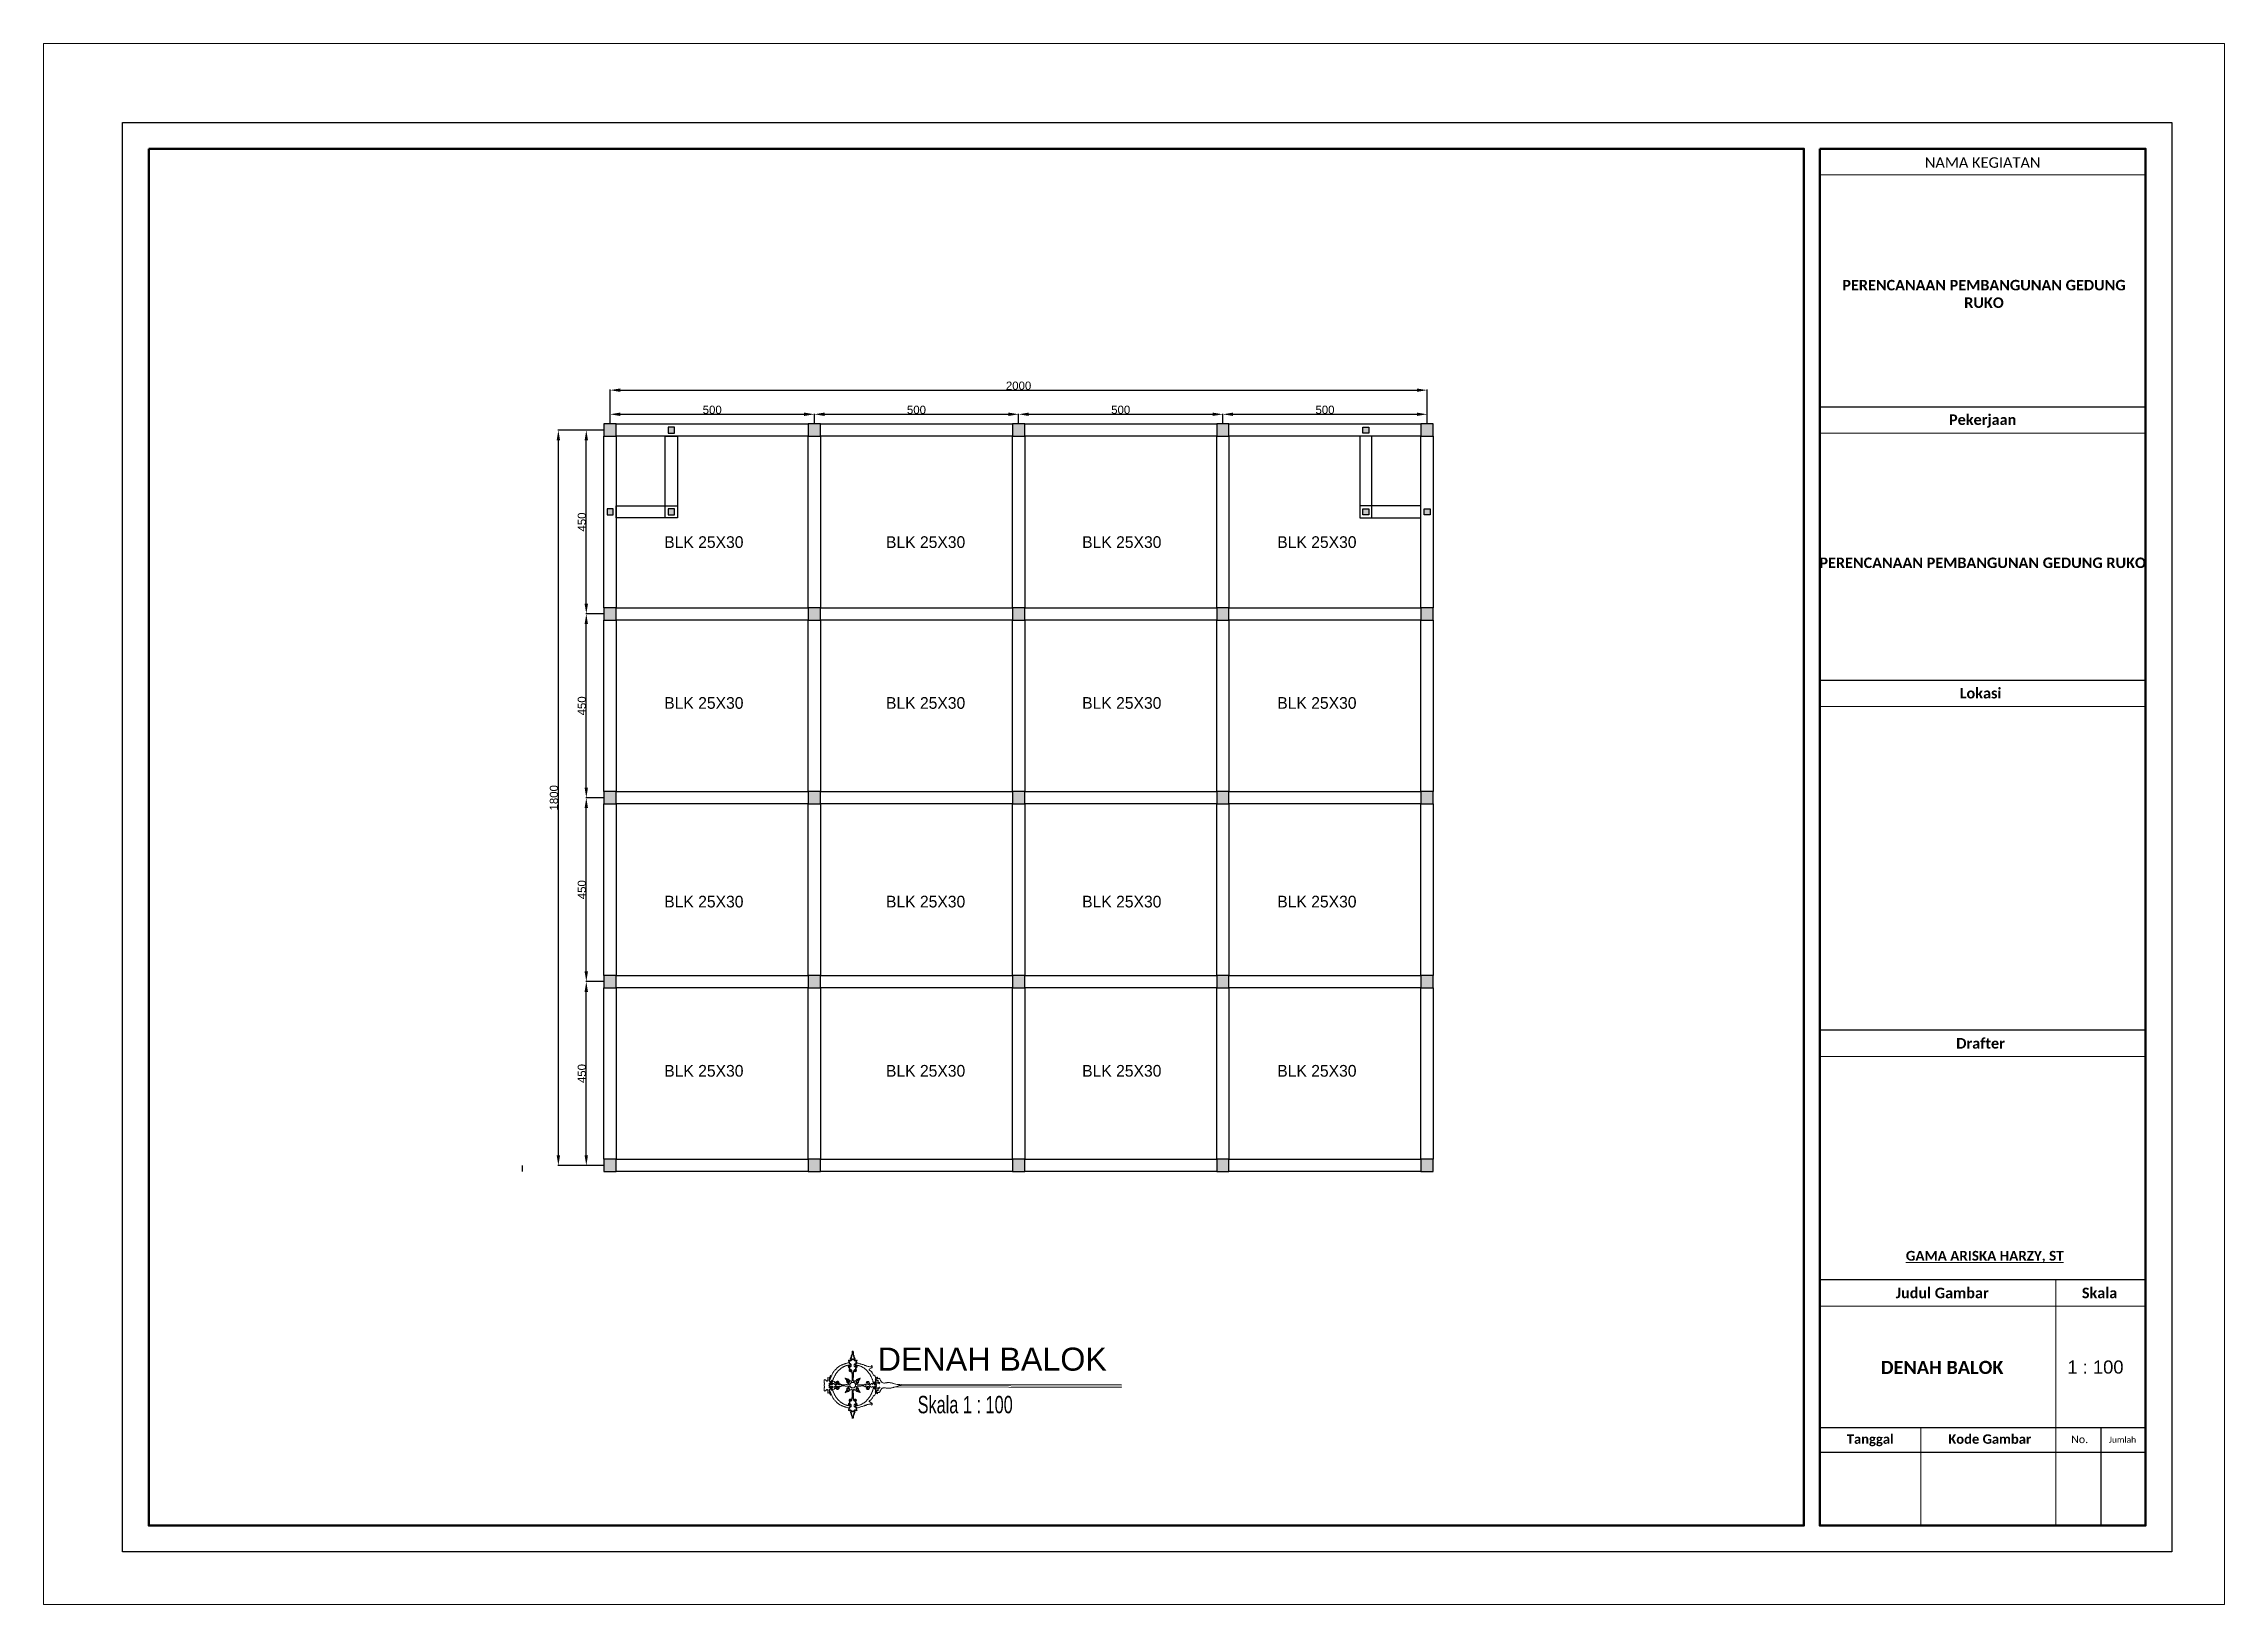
# Model space of a CAD drawing. Header units: centimetres. Extents: x 134057 to 145613, y 5028 to 39996.
# Drawn here: x 134078 to 139417, y 20879 to 24699 of the extents above; entities that cross this region are included whole.
import ezdxf

# ---------------------------------------------------------------- set-up
doc = ezdxf.new("R2010")
doc.units = ezdxf.units.CM
doc.header["$PDMODE"] = 2
for name, color, linetype, lineweight in [('a. line t', 7, 'Continuous', 50), ('Kertas', 252, 'Continuous', 20), ('Legenda', 252, 'Continuous', 20), ('TEKS', 190, 'Continuous', 0), ('TEXT', 3, 'Continuous', 20)]:
    doc.layers.add(name, color=color, linetype=linetype, lineweight=lineweight)
for name, color, linetype in [('balok', 123, 'Continuous'), ('dinding', 151, 'Continuous'), ('kolom', 141, 'Continuous')]:
    doc.layers.add(name, color=color, linetype=linetype)
doc.styles.add('ROMANS', font='ROMANS.SHX', dxfattribs={"width": 0.7})
doc.styles.get("Standard").update_dxf_attribs({"font": 'arial.ttf'})
doc.styles.add('TRADITIONAL', font='')
doc.styles.get('TRADITIONAL').set_extended_font_data('Traditional Arabic')
doc.dimstyles.new('ISO-25', dxfattribs={"dimtxt": 2.5, "dimasz": 2.5, "dimexe": 1.25, "dimexo": 0.625, "dimtad": 1, "dimtxsty": 'Standard', "dimcen": 2.5, "dimadec": 0, "dimazin": 0, "dimtfac": 1, "dimtmove": 0, "dimatfit": 3, "dimfxl": 1, "dimarcsym": 0})

msp = doc.modelspace()

# ---------------------------------------------------------------- texts
at = {"layer": 'a. line t', "color": 2}
msp.add_text('1 : 100', height=32.1585, dxfattribs=at).set_placement((139032.443, 21443.45))
at = {"layer": 'a. line t', "color": 2, "lineweight": 20, "attachment_point": 5}
for s, insert, char_height, width in [('{\\fCandara|b0|i0|c0|p34;NAMA KEGIATAN}', (138824.94, 24407.82), 25.72682, 797.53136), ('{\\fCandara|b1|i0|c0|p34;PERENCANAAN PEMBANGUNAN GEDUNG RUKO}', (138828.209, 24086.255), 25.72682, 697.36613), ('{\\fCandara|b1|i0|c0|p34;Pekerjaan}', (138824.94, 23775.145), 25.72682, 797.53136), ('{\\fCandara|b1|i0|c0|p34;PERENCANAAN PEMBANGUNAN GEDUNG RUKO }', (138824.94, 23428.049), 25.72682, 797.53136), ('{\\fCandara|b1|i0|c0|p34;Lokasi}', (138819.823, 23108.917), 25.72682, 797.53136), ('{\\fCandara|b1|i0|c0|p34;Drafter}', (138819.823, 22251.817), 25.72682, 797.53136), ('{\\fCandara|b1|i0|c0|p34;\\LGAMA ARISKA HARZY, ST}', (138830.058, 21729.419), 23.8863, 895.99202), ('{\\fCandara|b1|i0|c0|p34;Judul Gambar}', (138725.917, 21640.791), 25.72682, 527.39977), ('{\\fCandara|b1|i0|c0|p34;Skala}', (139111.166, 21640.791), 25.72682, 270.13159)]:
    msp.add_mtext(s, dxfattribs=dict(at, insert=insert, char_height=char_height, width=width))
at = {"layer": 'a. line t', "color": 2, "lineweight": 15, "insert": (138725.676, 21458.479), "char_height": 32.15852, "width": 722.38249, "attachment_point": 5}
msp.add_mtext('{\\fCandara|b1|i0|c0|p34;DENAH BALOK}', dxfattribs=at)
at = {"layer": 'a. line t', "color": 2, "attachment_point": 1}
for s, insert, char_height, width in [('{\\fCandara|b1|i0|c0|p34;Tanggal}', (138492.289, 21294.87), 23.15414, 405.10216), ('{\\fCandara|b1|i0|c0|p34;Kode Gambar}', (138740.799, 21294.87), 23.15414, 405.10216), ('{\\fCandara|b0|i0|c0|p34;No.}', (139041.796, 21291.867), 18.52331, 39.33731), ('{\\fCandara|b0|i0|c0|p34;Jumlah}', (139134.118, 21289.013), 14.81865, 70.40205)]:
    msp.add_mtext(s, dxfattribs=dict(at, insert=insert, char_height=char_height, width=width))
at = {"layer": 'TEKS', "color": 1, "lineweight": 15, "char_height": 28.6714, "width": 429.1218, "attachment_point": 5, "style": 'TRADITIONAL'}
for insert in [(135694.546, 23478.649), (136237.391, 23478.649), (136717.599, 23478.649), (137195.198, 23478.649), (135694.546, 23084.932), (136237.391, 23084.932), (136717.599, 23084.932), (137195.198, 23084.932), (135694.546, 22598.681), (136237.391, 22598.681), (136717.599, 22598.681), (137195.198, 22598.681), (135694.546, 22184.461), (136237.391, 22184.461), (136717.599, 22184.461), (137195.198, 22184.461)]:
    msp.add_mtext('BLK 25X30', dxfattribs=dict(at, insert=insert))
at = {"layer": 'TEXT', "color": 2}
msp.add_text('DENAH BALOK', height=56.45376, dxfattribs=at).set_placement((136120.138, 21450.72))
at = {"layer": 'TEXT', "color": 2, "lineweight": 15, "insert": (136217.86, 21388.973), "char_height": 42.61057, "width": 20034.15854, "attachment_point": 1, "style": 'ROMANS'}
msp.add_mtext('\\pt3.96;{\\fColonna MT|b0|i0|c0|p82;Skala 1 : 100}', dxfattribs=at)

# ---------------------------------------------------------------- blocks, each defined once
blk = doc.blocks.new('*D41')
at = {"layer": 'Defpoints', "color": 0, "transparency": 16777216}
for p in [(135465, 23768), (135965, 23791.7), (135965, 23768)]:
    blk.add_point(p, dxfattribs=at)
at = {"layer": 'dinding', "color": 0, "lineweight": -2, "transparency": 16777216}
for p, q in [((135465, 23768.6), (135465, 23793)), ((135490, 23791.7), (135940, 23791.7)), ((135965, 23768.6), (135965, 23793))]:
    blk.add_line(p, q, dxfattribs=at)
at = {"layer": 'dinding', "color": 0, "transparency": 16777216}
for points in [[(135490, 23795.9), (135490, 23787.6), (135465, 23791.7)], [(135940, 23795.9), (135940, 23787.6), (135965, 23791.7)]]:
    blk.add_solid(points, dxfattribs=at)
at = {"layer": 'dinding', "color": 0, "transparency": 16777216, "insert": (135715, 23802.6), "char_height": 20, "attachment_point": 5}
blk.add_mtext('500', dxfattribs=at)
blk = doc.blocks.new('*D33')
at = {"layer": 'Defpoints', "color": 0, "transparency": 16777216}
for p in [(135965, 23768), (136465, 23791.7), (136465, 23768)]:
    blk.add_point(p, dxfattribs=at)
at = {"layer": 'dinding', "color": 0, "lineweight": -2, "transparency": 16777216}
for p, q in [((135965, 23768.6), (135965, 23793)), ((135990, 23791.7), (136440, 23791.7)), ((136465, 23768.6), (136465, 23793))]:
    blk.add_line(p, q, dxfattribs=at)
at = {"layer": 'dinding', "color": 0, "transparency": 16777216}
for points in [[(135990, 23795.9), (135990, 23787.6), (135965, 23791.7)], [(136440, 23795.9), (136440, 23787.6), (136465, 23791.7)]]:
    blk.add_solid(points, dxfattribs=at)
at = {"layer": 'dinding', "color": 0, "transparency": 16777216, "insert": (136215, 23802.6), "char_height": 20, "attachment_point": 5}
blk.add_mtext('500', dxfattribs=at)
blk = doc.blocks.new('*D34')
at = {"layer": 'Defpoints', "color": 0, "transparency": 16777216}
for p in [(136465, 23768), (136965, 23791.7), (136965, 23768)]:
    blk.add_point(p, dxfattribs=at)
at = {"layer": 'dinding', "color": 0, "lineweight": -2, "transparency": 16777216}
for p, q in [((136465, 23768.6), (136465, 23793)), ((136490, 23791.7), (136940, 23791.7)), ((136965, 23768.6), (136965, 23793))]:
    blk.add_line(p, q, dxfattribs=at)
at = {"layer": 'dinding', "color": 0, "transparency": 16777216}
for points in [[(136490, 23795.9), (136490, 23787.6), (136465, 23791.7)], [(136940, 23795.9), (136940, 23787.6), (136965, 23791.7)]]:
    blk.add_solid(points, dxfattribs=at)
at = {"layer": 'dinding', "color": 0, "transparency": 16777216, "insert": (136715, 23802.6), "char_height": 20, "attachment_point": 5}
blk.add_mtext('500', dxfattribs=at)
blk = doc.blocks.new('*D35')
at = {"layer": 'Defpoints', "color": 0, "transparency": 16777216}
for p in [(136965, 23768), (137465, 23791.7), (137465, 23768)]:
    blk.add_point(p, dxfattribs=at)
at = {"layer": 'dinding', "color": 0, "lineweight": -2, "transparency": 16777216}
for p, q in [((136965, 23768.6), (136965, 23793)), ((136990, 23791.7), (137440, 23791.7)), ((137465, 23768.6), (137465, 23793))]:
    blk.add_line(p, q, dxfattribs=at)
at = {"layer": 'dinding', "color": 0, "transparency": 16777216}
for points in [[(136990, 23795.9), (136990, 23787.6), (136965, 23791.7)], [(137440, 23795.9), (137440, 23787.6), (137465, 23791.7)]]:
    blk.add_solid(points, dxfattribs=at)
at = {"layer": 'dinding', "color": 0, "transparency": 16777216, "insert": (137215, 23802.6), "char_height": 20, "attachment_point": 5}
blk.add_mtext('500', dxfattribs=at)
blk = doc.blocks.new('*D36')
at = {"layer": 'Defpoints', "color": 0, "transparency": 16777216}
for p in [(137465, 23850.8), (135465, 23768), (137465, 23768)]:
    blk.add_point(p, dxfattribs=at)
at = {"layer": 'dinding', "color": 0, "lineweight": -2, "transparency": 16777216}
for p, q in [((135465, 23768.6), (135465, 23852)), ((135490, 23850.8), (137440, 23850.8)), ((137465, 23768.6), (137465, 23852))]:
    blk.add_line(p, q, dxfattribs=at)
at = {"layer": 'dinding', "color": 0, "transparency": 16777216}
for points in [[(135490, 23854.9), (135490, 23846.6), (135465, 23850.8)], [(137440, 23854.9), (137440, 23846.6), (137465, 23850.8)]]:
    blk.add_solid(points, dxfattribs=at)
at = {"layer": 'dinding', "color": 0, "transparency": 16777216, "insert": (136465, 23861.6), "char_height": 20, "attachment_point": 5}
blk.add_mtext('2000', dxfattribs=at)
blk = doc.blocks.new('*D42')
at = {"layer": 'Defpoints', "color": 0, "transparency": 16777216}
for p in [(135406.8, 23753), (135450, 23753), (135450, 23303)]:
    blk.add_point(p, dxfattribs=at)
at = {"layer": 'dinding', "color": 0, "lineweight": -2, "transparency": 16777216}
for p, q in [((135449.4, 23753), (135405.5, 23753)), ((135406.8, 23328), (135406.8, 23728)), ((135449.4, 23303), (135405.5, 23303))]:
    blk.add_line(p, q, dxfattribs=at)
at = {"layer": 'dinding', "color": 0, "transparency": 16777216}
for points in [[(135402.6, 23728), (135410.9, 23728), (135406.8, 23753)], [(135402.6, 23328), (135410.9, 23328), (135406.8, 23303)]]:
    blk.add_solid(points, dxfattribs=at)
at = {"layer": 'dinding', "color": 0, "transparency": 16777216, "insert": (135395.9, 23528), "char_height": 20, "attachment_point": 5, "rotation": 90}
blk.add_mtext('450', dxfattribs=at)
blk = doc.blocks.new('*D37')
at = {"layer": 'Defpoints', "color": 0, "transparency": 16777216}
for p in [(135406.8, 23303), (135450, 23303), (135450, 22853)]:
    blk.add_point(p, dxfattribs=at)
at = {"layer": 'dinding', "color": 0, "lineweight": -2, "transparency": 16777216}
for p, q in [((135449.4, 23303), (135405.5, 23303)), ((135406.8, 22878), (135406.8, 23278)), ((135449.4, 22853), (135405.5, 22853))]:
    blk.add_line(p, q, dxfattribs=at)
at = {"layer": 'dinding', "color": 0, "transparency": 16777216}
for points in [[(135402.6, 23278), (135410.9, 23278), (135406.8, 23303)], [(135402.6, 22878), (135410.9, 22878), (135406.8, 22853)]]:
    blk.add_solid(points, dxfattribs=at)
at = {"layer": 'dinding', "color": 0, "transparency": 16777216, "insert": (135395.9, 23078), "char_height": 20, "attachment_point": 5, "rotation": 90}
blk.add_mtext('450', dxfattribs=at)
blk = doc.blocks.new('*D38')
at = {"layer": 'Defpoints', "color": 0, "transparency": 16777216}
for p in [(135406.8, 22853), (135450, 22853), (135450, 22403)]:
    blk.add_point(p, dxfattribs=at)
at = {"layer": 'dinding', "color": 0, "lineweight": -2, "transparency": 16777216}
for p, q in [((135449.4, 22853), (135405.5, 22853)), ((135406.8, 22428), (135406.8, 22828)), ((135449.4, 22403), (135405.5, 22403))]:
    blk.add_line(p, q, dxfattribs=at)
at = {"layer": 'dinding', "color": 0, "transparency": 16777216}
for points in [[(135402.6, 22828), (135410.9, 22828), (135406.8, 22853)], [(135402.6, 22428), (135410.9, 22428), (135406.8, 22403)]]:
    blk.add_solid(points, dxfattribs=at)
at = {"layer": 'dinding', "color": 0, "transparency": 16777216, "insert": (135395.9, 22628), "char_height": 20, "attachment_point": 5, "rotation": 90}
blk.add_mtext('450', dxfattribs=at)
blk = doc.blocks.new('*D39')
at = {"layer": 'Defpoints', "color": 0, "transparency": 16777216}
for p in [(135406.8, 22403), (135450, 22403), (135450, 21953)]:
    blk.add_point(p, dxfattribs=at)
at = {"layer": 'dinding', "color": 0, "lineweight": -2, "transparency": 16777216}
for p, q in [((135449.4, 22403), (135405.5, 22403)), ((135406.8, 21978), (135406.8, 22378)), ((135449.4, 21953), (135405.5, 21953))]:
    blk.add_line(p, q, dxfattribs=at)
at = {"layer": 'dinding', "color": 0, "transparency": 16777216}
for points in [[(135402.6, 22378), (135410.9, 22378), (135406.8, 22403)], [(135402.6, 21978), (135410.9, 21978), (135406.8, 21953)]]:
    blk.add_solid(points, dxfattribs=at)
at = {"layer": 'dinding', "color": 0, "transparency": 16777216, "insert": (135395.9, 22178), "char_height": 20, "attachment_point": 5, "rotation": 90}
blk.add_mtext('450', dxfattribs=at)
blk = doc.blocks.new('*D40')
at = {"layer": 'Defpoints', "color": 0, "transparency": 16777216}
for p in [(135338.4, 23753), (135450, 23753), (135450, 21953)]:
    blk.add_point(p, dxfattribs=at)
at = {"layer": 'dinding', "color": 0, "lineweight": -2, "transparency": 16777216}
for p, q in [((135449.4, 23753), (135337.1, 23753)), ((135338.4, 21978), (135338.4, 23728)), ((135449.4, 21953), (135337.1, 21953))]:
    blk.add_line(p, q, dxfattribs=at)
at = {"layer": 'dinding', "color": 0, "transparency": 16777216}
for points in [[(135334.2, 23728), (135342.5, 23728), (135338.4, 23753)], [(135334.2, 21978), (135342.5, 21978), (135338.4, 21953)]]:
    blk.add_solid(points, dxfattribs=at)
at = {"layer": 'dinding', "color": 0, "transparency": 16777216, "insert": (135327.5, 22853), "char_height": 20, "attachment_point": 5, "rotation": 90}
blk.add_mtext('1800', dxfattribs=at)

# ---------------------------------------------------------------- dimensions: what is measured, and where the dimension line sits
at = {"layer": 'dinding'}
for base, p1, p2, picture, middle in [((137464.985, 23850.774), (135464.985, 23767.996), (137464.985, 23767.996), '*D36', (136464.985, 23861.61)), ((135964.985, 23791.738), (135464.985, 23767.996), (135964.985, 23767.996), '*D41', (135714.985, 23802.574)), ((136464.985, 23791.738), (135964.985, 23767.996), (136464.985, 23767.996), '*D33', (136214.985, 23802.574)), ((136964.985, 23791.738), (136464.985, 23767.996), (136964.985, 23767.996), '*D34', (136714.985, 23802.574)), ((137464.985, 23791.738), (136964.985, 23767.996), (137464.985, 23767.996), '*D35', (137214.985, 23802.574))]:
    dim = msp.add_linear_dim(base=base, p1=p1, p2=p2, dimstyle='ISO-25', override={"dimtxt": 20, "dimasz": 25}, dxfattribs=at)
    dim.commit()
    dim.dimension.update_dxf_attribs({"geometry": picture, "text_midpoint": middle})
for base, p1, p2, picture, middle in [((135338.365, 23752.996), (135449.985, 21952.996), (135449.985, 23752.996), '*D40', (135327.529, 22852.996)), ((135406.77, 23752.996), (135449.985, 23302.996), (135449.985, 23752.996), '*D42', (135395.933, 23527.996)), ((135406.77, 23302.996), (135449.985, 22852.996), (135449.985, 23302.996), '*D37', (135395.933, 23077.996)), ((135406.77, 22852.996), (135449.985, 22402.996), (135449.985, 22852.996), '*D38', (135395.933, 22627.996)), ((135406.77, 22402.996), (135449.985, 21952.996), (135449.985, 22402.996), '*D39', (135395.933, 22177.996))]:
    dim = msp.add_linear_dim(base=base, p1=p1, p2=p2, angle=90, dimstyle='ISO-25', override={"dimtxt": 20, "dimasz": 25}, dxfattribs=at)
    dim.commit()
    dim.dimension.update_dxf_attribs({"geometry": picture, "text_midpoint": middle})

# ---------------------------------------------------------------- hatches: boundary and pattern name
at = {"layer": 'dinding', "true_color": 0x636466}
h = msp.add_hatch(color=251, dxfattribs=at)
h.dxf.hatch_style = 1
h.paths.add_polyline_path([(135479.985, 23767.996), (135449.985, 23767.996), (135449.985, 23737.996), (135479.985, 23737.996)])
h.paths.add_polyline_path([(135622.485, 23760.496), (135607.485, 23760.496), (135607.485, 23745.496), (135622.485, 23745.496)])
h.paths.add_polyline_path([(135472.485, 23560.496), (135457.485, 23560.496), (135457.485, 23545.496), (135472.485, 23545.496)])
h.paths.add_polyline_path([(135622.485, 23560.496), (135607.485, 23560.496), (135607.485, 23545.496), (135622.485, 23545.496)])
h.paths.add_polyline_path([(135979.985, 23767.996), (135949.985, 23767.996), (135949.985, 23737.996), (135979.985, 23737.996)])
h.paths.add_polyline_path([(136479.985, 23767.996), (136449.985, 23767.996), (136449.985, 23737.996), (136479.985, 23737.996)])
h.paths.add_polyline_path([(136979.985, 23767.996), (136949.985, 23767.996), (136949.985, 23737.996), (136979.985, 23737.996)])
h.paths.add_polyline_path([(137322.485, 23760.496), (137307.485, 23760.496), (137307.485, 23745.496), (137322.485, 23745.496)])
h.paths.add_polyline_path([(137479.985, 23767.996), (137449.985, 23767.996), (137449.985, 23737.996), (137479.985, 23737.996)])
h.paths.add_polyline_path([(137322.485, 23560.496), (137307.485, 23560.496), (137307.485, 23545.496), (137322.485, 23545.496)])
h.paths.add_polyline_path([(137472.485, 23560.496), (137457.485, 23560.496), (137457.485, 23545.496), (137472.485, 23545.496)])
h.paths.add_polyline_path([(137479.985, 23317.996), (137449.985, 23317.996), (137449.985, 23287.996), (137479.985, 23287.996)])
h.paths.add_polyline_path([(136979.985, 23317.996), (136949.985, 23317.996), (136949.985, 23287.996), (136979.985, 23287.996)])
h.paths.add_polyline_path([(136479.985, 23317.996), (136449.985, 23317.996), (136449.985, 23287.996), (136479.985, 23287.996)])
h.paths.add_polyline_path([(135979.985, 23317.996), (135949.985, 23317.996), (135949.985, 23287.996), (135979.985, 23287.996)])
h.paths.add_polyline_path([(135479.985, 23317.996), (135449.985, 23317.996), (135449.985, 23287.996), (135479.985, 23287.996)])
h.paths.add_polyline_path([(135479.985, 22867.996), (135449.985, 22867.996), (135449.985, 22837.996), (135479.985, 22837.996)])
h.paths.add_polyline_path([(135979.985, 22867.996), (135949.985, 22867.996), (135949.985, 22837.996), (135979.985, 22837.996)])
h.paths.add_polyline_path([(136479.985, 22867.996), (136449.985, 22867.996), (136449.985, 22837.996), (136479.985, 22837.996)])
h.paths.add_polyline_path([(136979.985, 22867.996), (136949.985, 22867.996), (136949.985, 22837.996), (136979.985, 22837.996)])
h.paths.add_polyline_path([(137479.985, 22867.996), (137449.985, 22867.996), (137449.985, 22837.996), (137479.985, 22837.996)])
h.paths.add_polyline_path([(137479.985, 22417.996), (137449.985, 22417.996), (137449.985, 22387.996), (137479.985, 22387.996)])
h.paths.add_polyline_path([(136979.985, 22417.996), (136949.985, 22417.996), (136949.985, 22387.996), (136979.985, 22387.996)])
h.paths.add_polyline_path([(136479.985, 22417.996), (136449.985, 22417.996), (136449.985, 22387.996), (136479.985, 22387.996)])
h.paths.add_polyline_path([(135979.985, 22417.996), (135949.985, 22417.996), (135949.985, 22387.996), (135979.985, 22387.996)])
h.paths.add_polyline_path([(135479.985, 22417.996), (135449.985, 22417.996), (135449.985, 22387.996), (135479.985, 22387.996)])
h.paths.add_polyline_path([(135479.985, 21952.996), (135449.985, 21952.996), (135449.985, 21937.996), (135479.985, 21937.996)])
h.paths.add_polyline_path([(135479.985, 21967.996), (135449.985, 21967.996), (135449.985, 21952.996), (135479.985, 21952.996)])
h.paths.add_polyline_path([(135979.985, 21952.996), (135949.985, 21952.996), (135949.985, 21937.996), (135979.985, 21937.996)])
h.paths.add_polyline_path([(135979.985, 21967.996), (135949.985, 21967.996), (135949.985, 21952.996), (135979.985, 21952.996)])
h.paths.add_polyline_path([(136479.985, 21952.996), (136449.985, 21952.996), (136449.985, 21937.996), (136479.985, 21937.996)])
h.paths.add_polyline_path([(136479.985, 21967.996), (136449.985, 21967.996), (136449.985, 21952.996), (136479.985, 21952.996)])
h.paths.add_polyline_path([(136979.985, 21952.996), (136949.985, 21952.996), (136949.985, 21937.996), (136979.985, 21937.996)])
h.paths.add_polyline_path([(136979.985, 21967.996), (136949.985, 21967.996), (136949.985, 21952.996), (136979.985, 21952.996)])
h.paths.add_polyline_path([(137479.985, 21952.996), (137449.985, 21952.996), (137449.985, 21937.996), (137479.985, 21937.996)])
h.paths.add_polyline_path([(137479.985, 21967.996), (137449.985, 21967.996), (137449.985, 21952.996), (137479.985, 21952.996)])

# ---------------------------------------------------------------- linework, layer by layer
at = {"layer": 'balok'}
for points in [[(135479.985, 23767.996), (135949.985, 23767.996), (135949.985, 23737.996), (135479.985, 23737.996)], [(135979.985, 23767.996), (136449.985, 23767.996), (136449.985, 23737.996), (135979.985, 23737.996)], [(136479.985, 23767.996), (136949.985, 23767.996), (136949.985, 23737.996), (136479.985, 23737.996)], [(136979.985, 23767.996), (137449.985, 23767.996), (137449.985, 23737.996), (136979.985, 23737.996)], [(135449.985, 23737.996), (135479.985, 23737.996), (135479.985, 23317.996), (135449.985, 23317.996)], [(135599.985, 23737.996), (135629.985, 23737.996), (135629.985, 23537.996), (135599.985, 23537.996)], [(135949.985, 23737.996), (135979.985, 23737.996), (135979.985, 23317.996), (135949.985, 23317.996)], [(136449.985, 23737.996), (136479.985, 23737.996), (136479.985, 23317.996), (136449.985, 23317.996)], [(136949.985, 23737.996), (136979.985, 23737.996), (136979.985, 23317.996), (136949.985, 23317.996)], [(137329.985, 23737.996), (137299.985, 23737.996), (137299.985, 23537.996), (137329.985, 23537.996)], [(137449.985, 23737.996), (137479.985, 23737.996), (137479.985, 23317.996), (137449.985, 23317.996)], [(135479.985, 23567.996), (135629.985, 23567.996), (135629.985, 23537.996), (135479.985, 23537.996)], [(137449.985, 23567.996), (137299.985, 23567.996), (137299.985, 23537.996), (137449.985, 23537.996)], [(135449.985, 23287.996), (135479.985, 23287.996), (135479.985, 22867.996), (135449.985, 22867.996)], [(135479.985, 23317.996), (135949.985, 23317.996), (135949.985, 23287.996), (135479.985, 23287.996)], [(135949.985, 23287.996), (135979.985, 23287.996), (135979.985, 22867.996), (135949.985, 22867.996)], [(135979.985, 23317.996), (136449.985, 23317.996), (136449.985, 23287.996), (135979.985, 23287.996)], [(136449.985, 23287.996), (136479.985, 23287.996), (136479.985, 22867.996), (136449.985, 22867.996)], [(136479.985, 23317.996), (136949.985, 23317.996), (136949.985, 23287.996), (136479.985, 23287.996)], [(136949.985, 23287.996), (136979.985, 23287.996), (136979.985, 22867.996), (136949.985, 22867.996)], [(136979.985, 23317.996), (137449.985, 23317.996), (137449.985, 23287.996), (136979.985, 23287.996)], [(137449.985, 23287.996), (137479.985, 23287.996), (137479.985, 22867.996), (137449.985, 22867.996)], [(135479.985, 22867.996), (135949.985, 22867.996), (135949.985, 22837.996), (135479.985, 22837.996)], [(135979.985, 22867.996), (136449.985, 22867.996), (136449.985, 22837.996), (135979.985, 22837.996)], [(136479.985, 22867.996), (136949.985, 22867.996), (136949.985, 22837.996), (136479.985, 22837.996)], [(136979.985, 22867.996), (137449.985, 22867.996), (137449.985, 22837.996), (136979.985, 22837.996)], [(135449.985, 22837.996), (135479.985, 22837.996), (135479.985, 22417.996), (135449.985, 22417.996)], [(135949.985, 22837.996), (135979.985, 22837.996), (135979.985, 22417.996), (135949.985, 22417.996)], [(136449.985, 22837.996), (136479.985, 22837.996), (136479.985, 22417.996), (136449.985, 22417.996)], [(136949.985, 22837.996), (136979.985, 22837.996), (136979.985, 22417.996), (136949.985, 22417.996)], [(137449.985, 22837.996), (137479.985, 22837.996), (137479.985, 22417.996), (137449.985, 22417.996)], [(135449.985, 22387.996), (135479.985, 22387.996), (135479.985, 21967.996), (135449.985, 21967.996)], [(135479.985, 22417.996), (135949.985, 22417.996), (135949.985, 22387.996), (135479.985, 22387.996)], [(135949.985, 22387.996), (135979.985, 22387.996), (135979.985, 21967.996), (135949.985, 21967.996)], [(135979.985, 22417.996), (136449.985, 22417.996), (136449.985, 22387.996), (135979.985, 22387.996)], [(136449.985, 22387.996), (136479.985, 22387.996), (136479.985, 21967.996), (136449.985, 21967.996)], [(136479.985, 22417.996), (136949.985, 22417.996), (136949.985, 22387.996), (136479.985, 22387.996)], [(136949.985, 22387.996), (136979.985, 22387.996), (136979.985, 21967.996), (136949.985, 21967.996)], [(136979.985, 22417.996), (137449.985, 22417.996), (137449.985, 22387.996), (136979.985, 22387.996)], [(137449.985, 22387.996), (137479.985, 22387.996), (137479.985, 21967.996), (137449.985, 21967.996)], [(135479.985, 21967.996), (135949.985, 21967.996), (135949.985, 21937.996), (135479.985, 21937.996)], [(135979.985, 21967.996), (136449.985, 21967.996), (136449.985, 21937.996), (135979.985, 21937.996)], [(136479.985, 21967.996), (136949.985, 21967.996), (136949.985, 21937.996), (136479.985, 21937.996)], [(136979.985, 21967.996), (137449.985, 21967.996), (137449.985, 21937.996), (136979.985, 21937.996)]]:
    msp.add_lwpolyline(points, close=True, dxfattribs=at)
at = {"layer": 'dinding'}
for p, q in [((135249.985, 21952.996), (135249.985, 21937.996)), ((135449.985, 21967.996), (135449.985, 21952.996))]:
    msp.add_line(p, q, dxfattribs=at)
for points in [[(135607.485, 23745.496), (135622.485, 23745.496), (135622.485, 23760.496), (135607.485, 23760.496)], [(137322.485, 23745.496), (137307.485, 23745.496), (137307.485, 23760.496), (137322.485, 23760.496)], [(135457.485, 23545.496), (135472.485, 23545.496), (135472.485, 23560.496), (135457.485, 23560.496)], [(135607.485, 23545.496), (135622.485, 23545.496), (135622.485, 23560.496), (135607.485, 23560.496)], [(137322.485, 23545.496), (137307.485, 23545.496), (137307.485, 23560.496), (137322.485, 23560.496)], [(137472.485, 23545.496), (137457.485, 23545.496), (137457.485, 23560.496), (137472.485, 23560.496)]]:
    msp.add_lwpolyline(points, close=True, dxfattribs=at)
at = {"layer": 'Kertas'}
msp.add_lwpolyline([(134078.342, 24699.039), (139416.657, 24699.039), (139416.657, 20878.606), (134078.342, 20878.606)], close=True, dxfattribs=at)
at = {"layer": 'kolom'}
for points in [[(135449.985, 23737.996), (135479.985, 23737.996), (135479.985, 23767.996), (135449.985, 23767.996)], [(135949.985, 23737.996), (135979.985, 23737.996), (135979.985, 23767.996), (135949.985, 23767.996)], [(136449.985, 23737.996), (136479.985, 23737.996), (136479.985, 23767.996), (136449.985, 23767.996)], [(136949.985, 23737.996), (136979.985, 23737.996), (136979.985, 23767.996), (136949.985, 23767.996)], [(137449.985, 23737.996), (137479.985, 23737.996), (137479.985, 23767.996), (137449.985, 23767.996)], [(135449.985, 23287.996), (135479.985, 23287.996), (135479.985, 23317.996), (135449.985, 23317.996)], [(135949.985, 23287.996), (135979.985, 23287.996), (135979.985, 23317.996), (135949.985, 23317.996)], [(136449.985, 23287.996), (136479.985, 23287.996), (136479.985, 23317.996), (136449.985, 23317.996)], [(136949.985, 23287.996), (136979.985, 23287.996), (136979.985, 23317.996), (136949.985, 23317.996)], [(137449.985, 23287.996), (137479.985, 23287.996), (137479.985, 23317.996), (137449.985, 23317.996)], [(135449.985, 22837.996), (135479.985, 22837.996), (135479.985, 22867.996), (135449.985, 22867.996)], [(135949.985, 22837.996), (135979.985, 22837.996), (135979.985, 22867.996), (135949.985, 22867.996)], [(136449.985, 22837.996), (136479.985, 22837.996), (136479.985, 22867.996), (136449.985, 22867.996)], [(136949.985, 22837.996), (136979.985, 22837.996), (136979.985, 22867.996), (136949.985, 22867.996)], [(137449.985, 22837.996), (137479.985, 22837.996), (137479.985, 22867.996), (137449.985, 22867.996)], [(135449.985, 22387.996), (135479.985, 22387.996), (135479.985, 22417.996), (135449.985, 22417.996)], [(135949.985, 22387.996), (135979.985, 22387.996), (135979.985, 22417.996), (135949.985, 22417.996)], [(136449.985, 22387.996), (136479.985, 22387.996), (136479.985, 22417.996), (136449.985, 22417.996)], [(136949.985, 22387.996), (136979.985, 22387.996), (136979.985, 22417.996), (136949.985, 22417.996)], [(137449.985, 22387.996), (137479.985, 22387.996), (137479.985, 22417.996), (137449.985, 22417.996)], [(135949.985, 21937.996), (135979.985, 21937.996), (135979.985, 21967.996), (135949.985, 21967.996)], [(136449.985, 21937.996), (136479.985, 21937.996), (136479.985, 21967.996), (136449.985, 21967.996)], [(136949.985, 21937.996), (136979.985, 21937.996), (136979.985, 21967.996), (136949.985, 21967.996)]]:
    msp.add_lwpolyline(points, close=True, dxfattribs=at)
for points in [[(135449.985, 21967.996), (135449.985, 21937.996), (135479.985, 21937.996), (135479.985, 21967.996), (135449.985, 21967.996)], [(137479.985, 21967.996), (137449.985, 21967.996), (137449.985, 21937.996), (137479.985, 21937.996), (137479.985, 21967.996)]]:
    msp.add_lwpolyline(points, dxfattribs=at)
at = {"layer": 'Legenda', "color": 1, "lineweight": 20}
for p, q in [((139223.706, 24377.453), (138426.174, 24377.453)), ((139223.706, 23745.163), (138426.174, 23745.163)), ((139224.403, 23076.053), (138426.872, 23076.053)), ((139224.403, 22219.902), (138426.872, 22219.902)), ((139004.08, 21672.95), (139004.08, 21071.557)), ((138426.174, 21608.632), (139223.706, 21608.632)), ((138673.465, 21310.944), (138673.465, 21071.557))]:
    msp.add_line(p, q, dxfattribs=at)
at = {"layer": 'Legenda', "color": 1, "lineweight": 30}
for p, q in [((139223.706, 23809.48), (138426.174, 23809.48)), ((139224.403, 23140.37), (138426.872, 23140.37)), ((139224.403, 22284.219), (138426.872, 22284.219)), ((139223.706, 21672.95), (138426.174, 21672.95)), ((139223.706, 21310.944), (138426.174, 21310.944)), ((139113.893, 21310.944), (139113.893, 21071.557)), ((139223.706, 21250.166), (138426.174, 21250.166))]:
    msp.add_line(p, q, dxfattribs=at)
at = {"layer": 'Legenda', "color": 5, "lineweight": 30}
msp.add_lwpolyline([(134271.293, 24506.087), (139288.023, 24506.087), (139288.023, 21007.24), (134271.293, 21007.24)], close=True, dxfattribs=at)
at = {"layer": 'Legenda', "color": 1, "lineweight": 50}
for points in [[(134335.61, 24441.77), (138387.584, 24441.77), (138387.584, 21071.557), (134335.61, 21071.557)], [(138426.174, 24441.77), (139223.706, 24441.77), (139223.706, 21071.557), (138426.174, 21071.557)]]:
    msp.add_lwpolyline(points, close=True, dxfattribs=at)
at = {"layer": 'TEXT', "color": 2, "linetype": 'Continuous', "lineweight": 13}
for p, q in [((136024.214, 21460.13), (136023.14, 21459.284)), ((136025.32, 21460.923), (136024.214, 21460.13)), ((136026.454, 21461.668), (136025.32, 21460.923)), ((136027.615, 21462.368), (136026.454, 21461.668)), ((136028.801, 21463.025), (136027.615, 21462.368)), ((136030.01, 21463.643), (136028.801, 21463.025)), ((136031.239, 21464.226), (136030.01, 21463.643)), ((136032.487, 21464.776), (136031.239, 21464.226)), ((136033.753, 21465.297), (136032.487, 21464.776)), ((136035.033, 21465.791), (136033.753, 21465.297)), ((136036.326, 21466.263), (136035.033, 21465.791)), ((136035.266, 21459.59), (136036.358, 21460.186)), ((136035.266, 21459.59), (136036.358, 21460.186)), ((136037.629, 21466.715), (136036.326, 21466.263)), ((136036.358, 21460.186), (136037.465, 21460.747)), ((136036.358, 21460.186), (136037.465, 21460.747)), ((136037.465, 21460.747), (136038.586, 21461.273)), ((136037.465, 21460.747), (136038.586, 21461.273)), ((136038.942, 21467.15), (136037.629, 21466.715)), ((136038.586, 21461.273), (136039.723, 21461.762)), ((136038.586, 21461.273), (136039.723, 21461.762)), ((136040.261, 21467.572), (136038.942, 21467.15)), ((136039.723, 21461.762), (136040.875, 21462.214)), ((136039.723, 21461.762), (136040.875, 21462.214)), ((136041.585, 21467.984), (136040.261, 21467.572)), ((136040.875, 21462.214), (136042.04, 21462.627)), ((136040.875, 21462.214), (136042.04, 21462.627)), ((136042.912, 21468.388), (136041.585, 21467.984)), ((136042.04, 21462.627), (136043.22, 21463)), ((136042.04, 21462.627), (136043.22, 21463)), ((136044.239, 21468.789), (136042.912, 21468.388)), ((136043.22, 21463), (136044.413, 21463.334)), ((136043.22, 21463), (136044.413, 21463.334)), ((136045.566, 21469.19), (136044.239, 21468.789)), ((136044.413, 21463.334), (136045.619, 21463.626)), ((136044.413, 21463.334), (136045.619, 21463.626)), ((136046.889, 21469.593), (136045.566, 21469.19)), ((136045.619, 21463.626), (136046.839, 21463.876)), ((136045.619, 21463.626), (136046.839, 21463.876)), ((136046.839, 21463.876), (136048.071, 21464.082)), ((136046.839, 21463.876), (136048.071, 21464.082)), ((136048.207, 21470.002), (136046.889, 21469.593)), ((136047.923, 21462.485), (136047.579, 21462.513)), ((136047.579, 21462.513), (136047.703, 21462.02)), ((136047.923, 21462.485), (136047.579, 21462.513)), ((136047.579, 21462.513), (136047.703, 21462.02)), ((136047.703, 21462.02), (136048.521, 21460.693)), ((136047.703, 21462.02), (136048.521, 21460.693)), ((136048.598, 21462.115), (136047.923, 21462.485)), ((136048.598, 21462.115), (136047.923, 21462.485)), ((136048.071, 21464.082), (136049.315, 21464.244)), ((136048.071, 21464.082), (136049.315, 21464.244)), ((136049.518, 21470.42), (136048.207, 21470.002)), ((136048.776, 21476.248), (136048.3, 21475.677)), ((136048.776, 21476.248), (136048.3, 21475.677)), ((136048.3, 21475.677), (136048.516, 21475.286)), ((136048.3, 21475.677), (136048.516, 21475.286)), ((136048.516, 21475.286), (136048.92, 21474.391)), ((136048.516, 21475.286), (136048.92, 21474.391)), ((136048.521, 21460.693), (136049.474, 21459.53)), ((136048.521, 21460.693), (136049.474, 21459.53)), ((136049.463, 21461.58), (136048.598, 21462.115)), ((136049.463, 21461.58), (136048.598, 21462.115)), ((136050.005, 21476.098), (136048.776, 21476.248)), ((136050.005, 21476.098), (136048.776, 21476.248)), ((136048.827, 21460.944), (136048.926, 21462.262)), ((136048.827, 21460.944), (136048.926, 21462.262)), ((136048.911, 21459.47), (136048.827, 21460.944)), ((136048.911, 21459.47), (136048.827, 21460.944)), ((136048.92, 21474.391), (136049.412, 21472.291)), ((136048.92, 21474.391), (136049.412, 21472.291)), ((136048.926, 21462.262), (136049.135, 21462.891)), ((136048.926, 21462.262), (136049.135, 21462.891)), ((136049.135, 21462.891), (136049.383, 21462.298)), ((136049.135, 21462.891), (136049.383, 21462.298)), ((136049.315, 21464.244), (136050.571, 21464.361)), ((136049.315, 21464.244), (136050.571, 21464.361)), ((136049.383, 21462.298), (136049.872, 21461)), ((136049.383, 21462.298), (136049.872, 21461)), ((136049.412, 21472.291), (136049.829, 21469.86)), ((136049.412, 21472.291), (136049.829, 21469.86)), ((136050.379, 21461.057), (136049.463, 21461.58)), ((136050.379, 21461.057), (136049.463, 21461.58)), ((136049.808, 21474.766), (136050.266, 21476.009)), ((136049.808, 21474.766), (136050.266, 21476.009)), ((136049.883, 21473.179), (136049.808, 21474.766)), ((136049.883, 21473.179), (136049.808, 21474.766)), ((136049.829, 21469.86), (136050.005, 21467.976)), ((136049.829, 21469.86), (136050.005, 21467.976)), ((136049.872, 21461), (136050.656, 21460.213)), ((136049.872, 21461), (136050.656, 21460.213)), ((136050.335, 21471.643), (136049.883, 21473.179)), ((136050.335, 21471.643), (136049.883, 21473.179)), ((136051.113, 21475.205), (136050.005, 21476.098)), ((136051.113, 21475.205), (136050.005, 21476.098)), ((136050.005, 21467.976), (136050.611, 21467.891)), ((136050.005, 21467.976), (136050.611, 21467.891)), ((136050.266, 21476.009), (136051.413, 21476.512)), ((136050.266, 21476.009), (136051.413, 21476.512)), ((136051.007, 21470.556), (136050.335, 21471.643)), ((136051.007, 21470.556), (136050.335, 21471.643)), ((136051.206, 21460.725), (136050.379, 21461.057)), ((136051.206, 21460.725), (136050.379, 21461.057)), ((136050.571, 21464.361), (136051.839, 21464.432)), ((136050.571, 21464.361), (136051.839, 21464.432)), ((136050.611, 21467.891), (136051.789, 21468.016)), ((136050.611, 21467.891), (136051.789, 21468.016)), ((136050.656, 21460.213), (136051.624, 21459.876)), ((136050.656, 21460.213), (136051.624, 21459.876)), ((136051.609, 21469.393), (136051.007, 21470.556)), ((136051.609, 21469.393), (136051.007, 21470.556)), ((136052.461, 21474.193), (136051.113, 21475.205)), ((136052.461, 21474.193), (136051.113, 21475.205)), ((136051.805, 21460.761), (136051.206, 21460.725)), ((136051.805, 21460.761), (136051.206, 21460.725)), ((136051.413, 21476.512), (136052.389, 21476.13)), ((136051.413, 21476.512), (136052.389, 21476.13)), ((136051.669, 21468.47), (136051.609, 21469.393)), ((136051.669, 21468.47), (136051.609, 21469.393)), ((136052.632, 21467.578), (136051.669, 21468.47)), ((136052.632, 21467.578), (136051.669, 21468.47)), ((136052.306, 21465.539), (136051.754, 21464.993)), ((136052.306, 21465.539), (136051.754, 21464.993)), ((136051.754, 21464.993), (136051.865, 21463.514)), ((136051.754, 21464.993), (136051.865, 21463.514)), ((136051.789, 21468.016), (136052.577, 21468.111)), ((136051.789, 21468.016), (136052.577, 21468.111)), ((136052.035, 21461.343), (136051.805, 21460.761)), ((136052.035, 21461.343), (136051.805, 21460.761)), ((136051.839, 21464.432), (136053.118, 21464.456)), ((136051.839, 21464.432), (136053.118, 21464.456)), ((136051.865, 21463.514), (136052.035, 21461.343)), ((136051.865, 21463.514), (136052.035, 21461.343)), ((136053.67, 21466.206), (136052.306, 21465.539)), ((136053.67, 21466.206), (136052.306, 21465.539)), ((136052.389, 21476.13), (136053.306, 21475.338)), ((136052.389, 21476.13), (136053.306, 21475.338)), ((136053.118, 21474.744), (136052.461, 21474.193)), ((136053.118, 21474.744), (136052.461, 21474.193)), ((136052.577, 21468.111), (136053.649, 21467.444)), ((136052.577, 21468.111), (136053.649, 21467.444)), ((136053.913, 21467.029), (136052.632, 21467.578)), ((136053.913, 21467.029), (136052.632, 21467.578)), ((136052.665, 21459.929), (136053.668, 21460.313)), ((136052.665, 21459.929), (136053.668, 21460.313)), ((136053.397, 21481.186), (136052.746, 21481.196)), ((136052.746, 21481.196), (136052.847, 21480.836)), ((136053.397, 21481.186), (136052.746, 21481.196)), ((136052.746, 21481.196), (136052.847, 21480.836)), ((136052.847, 21480.836), (136053.975, 21480.199)), ((136052.847, 21480.836), (136053.975, 21480.199)), ((136053.173, 21475.832), (136053.118, 21474.744)), ((136053.173, 21475.832), (136053.118, 21474.744)), ((136053.379, 21477.04), (136053.173, 21475.832)), ((136053.379, 21477.04), (136053.173, 21475.832)), ((136053.306, 21475.338), (136054.074, 21474.67)), ((136053.306, 21475.338), (136054.074, 21474.67)), ((136053.795, 21478.128), (136053.379, 21477.04)), ((136053.795, 21478.128), (136053.379, 21477.04)), ((136054.29, 21481.118), (136053.397, 21481.186)), ((136054.29, 21481.118), (136053.397, 21481.186)), ((136053.649, 21467.444), (136053.67, 21466.206)), ((136053.649, 21467.444), (136053.67, 21466.206)), ((136053.668, 21460.313), (136054.522, 21460.966)), ((136053.668, 21460.313), (136054.522, 21460.966)), ((136054.713, 21477.896), (136053.795, 21478.128)), ((136054.713, 21477.896), (136053.795, 21478.128)), ((136054.717, 21466.71), (136053.913, 21467.029)), ((136054.717, 21466.71), (136053.913, 21467.029)), ((136053.975, 21480.199), (136055.374, 21479.713)), ((136053.975, 21480.199), (136055.374, 21479.713)), ((136054.074, 21474.67), (136054.601, 21474.658)), ((136054.074, 21474.67), (136054.601, 21474.658)), ((136054.075, 21480.262), (136054.408, 21480.793)), ((136054.075, 21480.262), (136054.408, 21480.793)), ((136054.307, 21479.897), (136054.075, 21480.262)), ((136054.307, 21479.897), (136054.075, 21480.262)), ((136054.261, 21483.598), (136054.231, 21483.037)), ((136054.261, 21483.598), (136054.231, 21483.037)), ((136054.231, 21483.037), (136054.742, 21482.054)), ((136054.231, 21483.037), (136054.742, 21482.054)), ((136055.555, 21482.595), (136054.261, 21483.598)), ((136055.555, 21482.595), (136054.261, 21483.598)), ((136054.909, 21481.303), (136054.29, 21481.118)), ((136054.909, 21481.303), (136054.29, 21481.118)), ((136055.474, 21479.761), (136054.307, 21479.897)), ((136055.474, 21479.761), (136054.307, 21479.897)), ((136054.408, 21480.793), (136054.933, 21481.425)), ((136054.408, 21480.793), (136054.933, 21481.425)), ((136054.522, 21460.966), (136055.116, 21461.828)), ((136054.522, 21460.966), (136055.116, 21461.828)), ((136054.601, 21474.658), (136054.797, 21475.835)), ((136054.601, 21474.658), (136054.797, 21475.835)), ((136056.062, 21477.79), (136054.713, 21477.896)), ((136056.062, 21477.79), (136054.713, 21477.896)), ((136055.153, 21466.376), (136054.717, 21466.71)), ((136055.153, 21466.376), (136054.717, 21466.71)), ((136054.742, 21482.054), (136054.909, 21481.303)), ((136054.742, 21482.054), (136054.909, 21481.303)), ((136054.797, 21475.835), (136054.83, 21477.38)), ((136054.797, 21475.835), (136054.83, 21477.38)), ((136054.83, 21477.38), (136054.926, 21478.319)), ((136054.83, 21477.38), (136054.926, 21478.319)), ((136055.058, 21485.593), (136054.878, 21484.22)), ((136055.058, 21485.593), (136054.878, 21484.22)), ((136054.878, 21484.22), (136055.324, 21482.806)), ((136054.878, 21484.22), (136055.324, 21482.806)), ((136054.926, 21478.319), (136055.08, 21478.759)), ((136054.926, 21478.319), (136055.08, 21478.759)), ((136054.933, 21481.425), (136055.277, 21482.095)), ((136054.933, 21481.425), (136055.277, 21482.095)), ((136054.958, 21483.09), (136055.178, 21483.29)), ((136054.958, 21483.09), (136055.178, 21483.29)), ((136055.068, 21482.739), (136054.958, 21483.09)), ((136055.068, 21482.739), (136054.958, 21483.09)), ((136055.51, 21486.907), (136055.058, 21485.593)), ((136055.51, 21486.907), (136055.058, 21485.593)), ((136055.277, 21482.095), (136055.068, 21482.739)), ((136055.277, 21482.095), (136055.068, 21482.739)), ((136055.08, 21478.759), (136055.289, 21478.807)), ((136055.08, 21478.759), (136055.289, 21478.807)), ((136055.116, 21461.828), (136055.339, 21462.84)), ((136055.116, 21461.828), (136055.339, 21462.84)), ((136055.329, 21465.783), (136055.153, 21466.376)), ((136055.329, 21465.783), (136055.153, 21466.376)), ((136055.178, 21483.29), (136055.339, 21483.28)), ((136055.178, 21483.29), (136055.339, 21483.28)), ((136055.289, 21478.807), (136055.547, 21478.567)), ((136055.289, 21478.807), (136055.547, 21478.567)), ((136055.324, 21482.806), (136055.921, 21482.114)), ((136055.324, 21482.806), (136055.921, 21482.114)), ((136055.355, 21464.685), (136055.329, 21465.783)), ((136055.355, 21464.685), (136055.329, 21465.783)), ((136055.339, 21483.28), (136055.421, 21482.363)), ((136055.339, 21483.28), (136055.421, 21482.363)), ((136055.339, 21462.84), (136055.355, 21464.685)), ((136055.339, 21462.84), (136055.355, 21464.685)), ((136055.374, 21479.713), (136056.502, 21479.076)), ((136055.374, 21479.713), (136056.502, 21479.076)), ((136055.421, 21482.363), (136055.635, 21482.488)), ((136055.421, 21482.363), (136055.635, 21482.488)), ((136057.249, 21479.42), (136055.474, 21479.761)), ((136057.249, 21479.42), (136055.474, 21479.761)), ((136056.096, 21488.213), (136055.51, 21486.907)), ((136056.096, 21488.213), (136055.51, 21486.907)), ((136055.547, 21478.567), (136055.852, 21478.147)), ((136055.547, 21478.567), (136055.852, 21478.147)), ((136055.921, 21482.114), (136055.555, 21482.595)), ((136055.921, 21482.114), (136055.555, 21482.595)), ((136055.635, 21482.488), (136055.931, 21483.297)), ((136055.635, 21482.488), (136055.931, 21483.297)), ((136055.852, 21478.147), (136056.198, 21477.652)), ((136055.852, 21478.147), (136056.198, 21477.652)), ((136055.931, 21483.297), (136056.261, 21484.433)), ((136055.931, 21483.297), (136056.261, 21484.433)), ((136056.955, 21478.09), (136056.062, 21477.79)), ((136056.955, 21478.09), (136056.062, 21477.79)), ((136056.683, 21489.564), (136056.096, 21488.213)), ((136056.683, 21489.564), (136056.096, 21488.213)), ((136056.198, 21477.652), (136056.581, 21477.19)), ((136056.198, 21477.652), (136056.581, 21477.19)), ((136056.261, 21484.433), (136056.577, 21485.539)), ((136056.261, 21484.433), (136056.577, 21485.539)), ((136056.502, 21479.076), (136056.955, 21478.09)), ((136056.502, 21479.076), (136056.955, 21478.09)), ((136056.577, 21485.539), (136056.828, 21486.258)), ((136056.577, 21485.539), (136056.828, 21486.258)), ((136056.581, 21477.19), (136056.997, 21476.865)), ((136056.581, 21477.19), (136056.997, 21476.865)), ((136057.134, 21491.013), (136056.683, 21489.564)), ((136057.134, 21491.013), (136056.683, 21489.564)), ((136056.828, 21486.258), (136057.43, 21487.789)), ((136056.828, 21486.258), (136057.43, 21487.789)), ((136056.997, 21476.865), (136057.442, 21476.784)), ((136056.997, 21476.865), (136057.442, 21476.784)), ((136057.314, 21492.612), (136057.134, 21491.013)), ((136057.314, 21492.612), (136057.134, 21491.013)), ((136058.392, 21478.477), (136057.249, 21479.42)), ((136058.392, 21478.477), (136057.249, 21479.42)), ((136057.33, 21493.533), (136057.314, 21492.612)), ((136057.33, 21493.533), (136057.314, 21492.612)), ((136057.382, 21494.669), (136057.33, 21493.533)), ((136057.382, 21494.669), (136057.33, 21493.533)), ((136057.475, 21495.886), (136057.382, 21494.669)), ((136057.475, 21495.886), (136057.382, 21494.669)), ((136057.43, 21487.789), (136057.784, 21489.355)), ((136057.43, 21487.789), (136057.784, 21489.355)), ((136057.442, 21476.784), (136057.911, 21477.053)), ((136057.442, 21476.784), (136057.911, 21477.053)), ((136057.614, 21497.05), (136057.475, 21495.886)), ((136057.614, 21497.05), (136057.475, 21495.886)), ((136057.806, 21498.026), (136057.614, 21497.05)), ((136057.806, 21498.026), (136057.614, 21497.05)), ((136057.784, 21489.355), (136057.972, 21490.943)), ((136057.784, 21489.355), (136057.972, 21490.943)), ((136058.056, 21498.679), (136057.806, 21498.026)), ((136058.056, 21498.679), (136057.806, 21498.026)), ((136057.911, 21477.053), (136058.392, 21478.477)), ((136057.911, 21477.053), (136058.392, 21478.477)), ((136057.972, 21490.943), (136058.077, 21492.538)), ((136057.972, 21490.943), (136058.077, 21492.538)), ((136058.37, 21498.874), (136058.056, 21498.679)), ((136058.37, 21498.874), (136058.056, 21498.679)), ((136058.077, 21492.538), (136058.182, 21494.126)), ((136058.077, 21492.538), (136058.182, 21494.126)), ((136058.182, 21494.126), (136058.369, 21495.692)), ((136058.182, 21494.126), (136058.369, 21495.692)), ((136058.369, 21495.692), (136058.723, 21497.223)), ((136058.369, 21495.692), (136058.723, 21497.223)), ((136058.752, 21498.476), (136058.37, 21498.874)), ((136058.752, 21498.476), (136058.37, 21498.874)), ((136058.723, 21497.223), (136059.18, 21498.348)), ((136058.723, 21497.223), (136059.18, 21498.348)), ((136059.21, 21497.35), (136058.752, 21498.476)), ((136059.21, 21497.35), (136058.752, 21498.476)), ((136059.18, 21498.348), (136059.563, 21498.746)), ((136059.18, 21498.348), (136059.563, 21498.746)), ((136059.563, 21495.819), (136059.21, 21497.35)), ((136059.563, 21495.819), (136059.21, 21497.35)), ((136059.54, 21478.605), (136060.684, 21479.547)), ((136059.54, 21478.605), (136060.684, 21479.547)), ((136060.022, 21477.181), (136059.54, 21478.605)), ((136060.022, 21477.181), (136059.54, 21478.605)), ((136059.563, 21498.746), (136059.876, 21498.551)), ((136059.563, 21498.746), (136059.876, 21498.551)), ((136059.751, 21494.253), (136059.563, 21495.819)), ((136059.751, 21494.253), (136059.563, 21495.819)), ((136059.856, 21492.665), (136059.751, 21494.253)), ((136059.856, 21492.665), (136059.751, 21494.253)), ((136059.961, 21491.071), (136059.856, 21492.665)), ((136059.961, 21491.071), (136059.856, 21492.665)), ((136059.876, 21498.551), (136060.126, 21497.899)), ((136059.876, 21498.551), (136060.126, 21497.899)), ((136060.149, 21489.483), (136059.961, 21491.071)), ((136060.149, 21489.483), (136059.961, 21491.071)), ((136060.491, 21476.911), (136060.022, 21477.181)), ((136060.491, 21476.911), (136060.022, 21477.181)), ((136060.126, 21497.899), (136060.318, 21496.923)), ((136060.126, 21497.899), (136060.318, 21496.923)), ((136060.502, 21487.916), (136060.149, 21489.483)), ((136060.502, 21487.916), (136060.149, 21489.483)), ((136060.318, 21496.923), (136060.458, 21495.759)), ((136060.318, 21496.923), (136060.458, 21495.759)), ((136060.458, 21495.759), (136060.551, 21494.541)), ((136060.458, 21495.759), (136060.551, 21494.541)), ((136060.936, 21476.992), (136060.491, 21476.911)), ((136060.936, 21476.992), (136060.491, 21476.911)), ((136061.105, 21486.386), (136060.502, 21487.916)), ((136061.105, 21486.386), (136060.502, 21487.916)), ((136060.551, 21494.541), (136060.602, 21493.405)), ((136060.551, 21494.541), (136060.602, 21493.405)), ((136060.602, 21493.405), (136060.618, 21492.485)), ((136060.602, 21493.405), (136060.618, 21492.485)), ((136060.618, 21492.485), (136060.799, 21490.886)), ((136060.618, 21492.485), (136060.799, 21490.886)), ((136060.684, 21479.547), (136062.458, 21479.888)), ((136060.684, 21479.547), (136062.458, 21479.888)), ((136060.799, 21490.886), (136061.25, 21489.437)), ((136060.799, 21490.886), (136061.25, 21489.437)), ((136061.352, 21477.317), (136060.936, 21476.992)), ((136061.352, 21477.317), (136060.936, 21476.992)), ((136061.43, 21478.948), (136060.978, 21477.963)), ((136061.43, 21478.948), (136060.978, 21477.963)), ((136060.978, 21477.963), (136061.87, 21477.662)), ((136060.978, 21477.963), (136061.87, 21477.662)), ((136061.356, 21485.667), (136061.105, 21486.386)), ((136061.356, 21485.667), (136061.105, 21486.386)), ((136061.25, 21489.437), (136061.836, 21488.086)), ((136061.25, 21489.437), (136061.836, 21488.086)), ((136061.735, 21477.78), (136061.352, 21477.317)), ((136061.735, 21477.78), (136061.352, 21477.317)), ((136061.671, 21484.561), (136061.356, 21485.667)), ((136061.671, 21484.561), (136061.356, 21485.667)), ((136062.558, 21479.585), (136061.43, 21478.948)), ((136062.558, 21479.585), (136061.43, 21478.948)), ((136062.001, 21483.424), (136061.671, 21484.561)), ((136062.001, 21483.424), (136061.671, 21484.561)), ((136062.081, 21478.275), (136061.735, 21477.78)), ((136062.081, 21478.275), (136061.735, 21477.78)), ((136061.836, 21488.086), (136062.423, 21486.78)), ((136061.836, 21488.086), (136062.423, 21486.78)), ((136061.87, 21477.662), (136063.22, 21477.768)), ((136061.87, 21477.662), (136063.22, 21477.768)), ((136062.298, 21482.615), (136062.001, 21483.424)), ((136062.298, 21482.615), (136062.001, 21483.424)), ((136062.609, 21482.678), (136062.012, 21481.987)), ((136062.609, 21482.678), (136062.012, 21481.987)), ((136062.012, 21481.987), (136062.378, 21482.468)), ((136062.012, 21481.987), (136062.378, 21482.468)), ((136062.385, 21478.695), (136062.081, 21478.275)), ((136062.385, 21478.695), (136062.081, 21478.275)), ((136062.512, 21482.491), (136062.298, 21482.615)), ((136062.512, 21482.491), (136062.298, 21482.615)), ((136062.378, 21482.468), (136063.671, 21483.471)), ((136062.378, 21482.468), (136063.671, 21483.471)), ((136062.644, 21478.934), (136062.385, 21478.695)), ((136062.644, 21478.934), (136062.385, 21478.695)), ((136062.423, 21486.78), (136062.874, 21485.466)), ((136062.423, 21486.78), (136062.874, 21485.466)), ((136062.458, 21479.888), (136063.626, 21480.024)), ((136062.458, 21479.888), (136063.626, 21480.024)), ((136062.594, 21483.408), (136062.512, 21482.491)), ((136062.594, 21483.408), (136062.512, 21482.491)), ((136063.957, 21480.071), (136062.558, 21479.585)), ((136063.957, 21480.071), (136062.558, 21479.585)), ((136062.578, 21464.813), (136062.604, 21465.91)), ((136062.578, 21464.813), (136062.604, 21465.91)), ((136062.594, 21462.967), (136062.578, 21464.813)), ((136062.594, 21462.967), (136062.578, 21464.813)), ((136062.754, 21483.418), (136062.594, 21483.408)), ((136062.754, 21483.418), (136062.594, 21483.408)), ((136062.816, 21461.956), (136062.594, 21462.967)), ((136062.816, 21461.956), (136062.594, 21462.967)), ((136062.604, 21465.91), (136062.78, 21466.504)), ((136062.604, 21465.91), (136062.78, 21466.504)), ((136063.055, 21484.092), (136062.609, 21482.678)), ((136063.055, 21484.092), (136062.609, 21482.678)), ((136062.852, 21478.887), (136062.644, 21478.934)), ((136062.852, 21478.887), (136062.644, 21478.934)), ((136062.656, 21482.223), (136062.864, 21482.866)), ((136062.656, 21482.223), (136062.864, 21482.866)), ((136063, 21481.553), (136062.656, 21482.223)), ((136063, 21481.553), (136062.656, 21482.223)), ((136062.975, 21483.217), (136062.754, 21483.418)), ((136062.975, 21483.217), (136062.754, 21483.418)), ((136062.78, 21466.504), (136063.215, 21466.838)), ((136062.78, 21466.504), (136063.215, 21466.838)), ((136063.41, 21461.093), (136062.816, 21461.956)), ((136063.41, 21461.093), (136062.816, 21461.956)), ((136063.007, 21478.447), (136062.852, 21478.887)), ((136063.007, 21478.447), (136062.852, 21478.887)), ((136062.864, 21482.866), (136062.975, 21483.217)), ((136062.864, 21482.866), (136062.975, 21483.217)), ((136062.874, 21485.466), (136063.055, 21484.092)), ((136062.874, 21485.466), (136063.055, 21484.092)), ((136063.524, 21480.92), (136063, 21481.553)), ((136063.524, 21480.92), (136063, 21481.553)), ((136063.102, 21477.507), (136063.007, 21478.447)), ((136063.102, 21477.507), (136063.007, 21478.447)), ((136063.19, 21481.926), (136063.023, 21481.176)), ((136063.19, 21481.926), (136063.023, 21481.176)), ((136063.023, 21481.176), (136063.643, 21480.991)), ((136063.023, 21481.176), (136063.643, 21480.991)), ((136063.135, 21475.962), (136063.102, 21477.507)), ((136063.135, 21475.962), (136063.102, 21477.507)), ((136063.331, 21474.785), (136063.135, 21475.962)), ((136063.331, 21474.785), (136063.135, 21475.962)), ((136063.701, 21482.909), (136063.19, 21481.926)), ((136063.701, 21482.909), (136063.19, 21481.926)), ((136063.215, 21466.838), (136064.019, 21467.157)), ((136063.215, 21466.838), (136064.019, 21467.157)), ((136063.22, 21477.768), (136064.138, 21478.001)), ((136063.22, 21477.768), (136064.138, 21478.001)), ((136063.859, 21474.797), (136063.331, 21474.785)), ((136063.859, 21474.797), (136063.331, 21474.785)), ((136064.264, 21460.44), (136063.41, 21461.093)), ((136064.264, 21460.44), (136063.41, 21461.093)), ((136063.857, 21480.389), (136063.524, 21480.92)), ((136063.857, 21480.389), (136063.524, 21480.92)), ((136063.626, 21480.024), (136063.857, 21480.389)), ((136063.626, 21480.024), (136063.857, 21480.389)), ((136063.643, 21480.991), (136064.535, 21481.059)), ((136063.643, 21480.991), (136064.535, 21481.059)), ((136063.671, 21483.471), (136063.701, 21482.909)), ((136063.671, 21483.471), (136063.701, 21482.909)), ((136064.626, 21475.465), (136063.859, 21474.797)), ((136064.626, 21475.465), (136063.859, 21474.797)), ((136065.085, 21480.708), (136063.957, 21480.071)), ((136065.085, 21480.708), (136063.957, 21480.071)), ((136064.019, 21467.157), (136065.301, 21467.705)), ((136064.019, 21467.157), (136065.301, 21467.705)), ((136064.138, 21478.001), (136064.554, 21476.913)), ((136064.138, 21478.001), (136064.554, 21476.913)), ((136064.283, 21467.317), (136064.263, 21466.079)), ((136064.283, 21467.317), (136064.263, 21466.079)), ((136064.263, 21466.079), (136065.627, 21465.412)), ((136064.263, 21466.079), (136065.627, 21465.412)), ((136065.267, 21460.057), (136064.264, 21460.44)), ((136065.267, 21460.057), (136064.264, 21460.44)), ((136065.356, 21467.984), (136064.283, 21467.317)), ((136065.356, 21467.984), (136064.283, 21467.317)), ((136064.535, 21481.059), (136065.187, 21481.069)), ((136064.535, 21481.059), (136065.187, 21481.069)), ((136064.554, 21476.913), (136064.759, 21475.705)), ((136064.554, 21476.913), (136064.759, 21475.705)), ((136065.544, 21476.257), (136064.626, 21475.465)), ((136065.544, 21476.257), (136064.626, 21475.465)), ((136064.759, 21475.705), (136064.814, 21474.617)), ((136064.759, 21475.705), (136064.814, 21474.617)), ((136064.814, 21474.617), (136065.471, 21474.065)), ((136064.814, 21474.617), (136065.471, 21474.065)), ((136066.094, 21464.305), (136064.814, 21464.329)), ((136066.094, 21464.305), (136064.814, 21464.329)), ((136065.187, 21481.069), (136065.085, 21480.708)), ((136065.187, 21481.069), (136065.085, 21480.708)), ((136066.308, 21460.004), (136065.267, 21460.057)), ((136066.308, 21460.004), (136065.267, 21460.057)), ((136065.301, 21467.705), (136066.264, 21468.598)), ((136065.301, 21467.705), (136066.264, 21468.598)), ((136066.143, 21467.888), (136065.356, 21467.984)), ((136066.143, 21467.888), (136065.356, 21467.984)), ((136065.471, 21474.065), (136066.82, 21475.078)), ((136065.471, 21474.065), (136066.82, 21475.078)), ((136066.519, 21476.639), (136065.544, 21476.257)), ((136066.519, 21476.639), (136065.544, 21476.257)), ((136065.627, 21465.412), (136066.178, 21464.865)), ((136065.627, 21465.412), (136066.178, 21464.865)), ((136066.068, 21463.386), (136065.897, 21461.215)), ((136066.068, 21463.386), (136065.897, 21461.215)), ((136065.897, 21461.215), (136066.128, 21460.634)), ((136065.897, 21461.215), (136066.128, 21460.634)), ((136066.178, 21464.865), (136066.068, 21463.386)), ((136066.178, 21464.865), (136066.068, 21463.386)), ((136067.362, 21464.234), (136066.094, 21464.305)), ((136067.362, 21464.234), (136066.094, 21464.305)), ((136066.128, 21460.634), (136066.727, 21460.598)), ((136066.128, 21460.634), (136066.727, 21460.598)), ((136067.321, 21467.763), (136066.143, 21467.888)), ((136067.321, 21467.763), (136066.143, 21467.888)), ((136066.264, 21468.598), (136066.324, 21469.52)), ((136066.264, 21468.598), (136066.324, 21469.52)), ((136067.276, 21460.34), (136066.308, 21460.004)), ((136067.276, 21460.34), (136066.308, 21460.004)), ((136066.324, 21469.52), (136066.925, 21470.683)), ((136066.324, 21469.52), (136066.925, 21470.683)), ((136067.666, 21476.137), (136066.519, 21476.639)), ((136067.666, 21476.137), (136066.519, 21476.639)), ((136066.727, 21460.598), (136067.554, 21460.93)), ((136066.727, 21460.598), (136067.554, 21460.93)), ((136066.82, 21475.078), (136067.928, 21475.97)), ((136066.82, 21475.078), (136067.928, 21475.97)), ((136066.925, 21470.683), (136067.598, 21471.77)), ((136066.925, 21470.683), (136067.598, 21471.77)), ((136068.061, 21461.128), (136067.276, 21460.34)), ((136068.061, 21461.128), (136067.276, 21460.34)), ((136067.928, 21467.848), (136067.321, 21467.763)), ((136067.928, 21467.848), (136067.321, 21467.763)), ((136068.618, 21464.117), (136067.362, 21464.234)), ((136068.618, 21464.117), (136067.362, 21464.234)), ((136067.554, 21460.93), (136068.469, 21461.452)), ((136067.554, 21460.93), (136068.469, 21461.452)), ((136067.598, 21471.77), (136068.049, 21473.306)), ((136067.598, 21471.77), (136068.049, 21473.306)), ((136068.124, 21474.894), (136067.666, 21476.137)), ((136068.124, 21474.894), (136067.666, 21476.137)), ((136067.928, 21475.97), (136069.156, 21476.121)), ((136067.928, 21475.97), (136069.156, 21476.121)), ((136068.103, 21469.733), (136067.928, 21467.848)), ((136068.103, 21469.733), (136067.928, 21467.848)), ((136069.437, 21469.535), (136067.928, 21469.608)), ((136068.049, 21473.306), (136068.124, 21474.894)), ((136068.049, 21473.306), (136068.124, 21474.894)), ((136068.55, 21462.426), (136068.061, 21461.128)), ((136068.55, 21462.426), (136068.061, 21461.128)), ((136068.52, 21472.163), (136068.103, 21469.733)), ((136068.52, 21472.163), (136068.103, 21469.733)), ((136069.411, 21460.566), (136068.459, 21459.403)), ((136069.411, 21460.566), (136068.459, 21459.403)), ((136068.469, 21461.452), (136069.334, 21461.987)), ((136068.469, 21461.452), (136069.334, 21461.987)), ((136069.013, 21474.263), (136068.52, 21472.163)), ((136069.013, 21474.263), (136068.52, 21472.163)), ((136068.798, 21463.018), (136068.55, 21462.426)), ((136068.798, 21463.018), (136068.55, 21462.426)), ((136069.862, 21463.955), (136068.618, 21464.117)), ((136069.862, 21463.955), (136068.618, 21464.117)), ((136069.007, 21462.389), (136068.798, 21463.018)), ((136069.007, 21462.389), (136068.798, 21463.018)), ((136069.105, 21461.071), (136069.007, 21462.389)), ((136069.105, 21461.071), (136069.007, 21462.389)), ((136069.417, 21475.158), (136069.013, 21474.263)), ((136069.417, 21475.158), (136069.013, 21474.263)), ((136069.022, 21459.597), (136069.105, 21461.071)), ((136069.022, 21459.597), (136069.105, 21461.071)), ((136069.156, 21476.121), (136069.633, 21475.549)), ((136069.156, 21476.121), (136069.633, 21475.549)), ((136069.334, 21461.987), (136070.009, 21462.358)), ((136069.334, 21461.987), (136070.009, 21462.358)), ((136070.229, 21461.892), (136069.411, 21460.566)), ((136070.229, 21461.892), (136069.411, 21460.566)), ((136069.633, 21475.549), (136069.417, 21475.158)), ((136069.633, 21475.549), (136069.417, 21475.158)), ((136070.886, 21469.331), (136069.437, 21469.535)), ((136071.094, 21463.748), (136069.862, 21463.955)), ((136071.094, 21463.748), (136069.862, 21463.955)), ((136070.009, 21462.358), (136070.354, 21462.385)), ((136070.009, 21462.358), (136070.354, 21462.385)), ((136070.354, 21462.385), (136070.229, 21461.892)), ((136070.354, 21462.385), (136070.229, 21461.892)), ((136072.291, 21469.02), (136070.886, 21469.331)), ((136072.313, 21463.498), (136071.094, 21463.748)), ((136072.313, 21463.498), (136071.094, 21463.748)), ((136073.663, 21468.625), (136072.291, 21469.02)), ((136073.52, 21463.206), (136072.313, 21463.498)), ((136073.52, 21463.206), (136072.313, 21463.498)), ((136074.713, 21462.873), (136073.52, 21463.206)), ((136074.713, 21462.873), (136073.52, 21463.206)), ((136075.018, 21468.17), (136073.663, 21468.625)), ((136075.892, 21462.499), (136074.713, 21462.873)), ((136075.892, 21462.499), (136074.713, 21462.873)), ((136076.368, 21467.678), (136075.018, 21468.17)), ((136077.058, 21462.086), (136075.892, 21462.499)), ((136077.058, 21462.086), (136075.892, 21462.499)), ((136077.729, 21467.174), (136076.368, 21467.678)), ((136078.209, 21461.635), (136077.058, 21462.086)), ((136078.209, 21461.635), (136077.058, 21462.086)), ((136079.112, 21466.68), (136077.729, 21467.174)), ((136079.346, 21461.145), (136078.209, 21461.635)), ((136079.346, 21461.145), (136078.209, 21461.635)), ((136080.534, 21466.22), (136079.112, 21466.68)), ((136080.468, 21460.62), (136079.346, 21461.145)), ((136080.468, 21460.62), (136079.346, 21461.145)), ((136081.575, 21460.059), (136080.468, 21460.62)), ((136081.575, 21460.059), (136080.468, 21460.62)), ((136082.006, 21465.818), (136080.534, 21466.22)), ((136082.666, 21459.463), (136081.575, 21460.059)), ((136082.666, 21459.463), (136081.575, 21460.059)), ((136082.711, 21465.851), (136082.006, 21465.818)), ((136084.397, 21465.437), (136082.711, 21465.851)), ((136086.421, 21464.775), (136084.397, 21465.437)), ((136088.14, 21464.068), (136086.421, 21464.775)), ((136088.91, 21463.517), (136088.14, 21464.068)), ((136088.789, 21462.885), (136088.849, 21463.246)), ((136088.91, 21462.704), (136088.789, 21462.885)), ((136088.849, 21463.246), (136088.91, 21463.517)), ((136089.421, 21463.03), (136088.91, 21462.704)), ((136090.293, 21463.507), (136089.421, 21463.03)), ((136091.346, 21463.381), (136090.293, 21463.507)), ((136092.479, 21462.288), (136091.346, 21463.381)), ((136092.921, 21461.677), (136092.479, 21462.288)), ((136094.324, 21461.486), (136092.921, 21461.677)), ((136096.545, 21461.17), (136094.324, 21461.486)), ((136098.736, 21460.584), (136096.545, 21461.17)), ((136100.686, 21460.268), (136098.736, 21460.584)), ((136100.966, 21460.223), (136100.686, 21460.268)), ((136101.636, 21460.116), (136100.966, 21460.223)), ((136102.57, 21459.994), (136101.636, 21460.116)), ((136105.431, 21462.778), (136105.214, 21462.982)), ((136105.214, 21462.982), (136105.267, 21462.886)), ((136105.267, 21462.886), (136105.695, 21462.434)), ((136105.812, 21462.334), (136105.431, 21462.778)), ((136106.37, 21460.235), (136105.667, 21459.975)), ((136105.695, 21462.434), (136106.512, 21461.419)), ((136106.253, 21461.706), (136105.812, 21462.334)), ((136106.65, 21460.952), (136106.253, 21461.706)), ((136106.695, 21460.701), (136106.37, 21460.235)), ((136106.512, 21461.419), (136106.695, 21460.701)), ((136106.897, 21460.13), (136106.65, 21460.952)), ((136106.891, 21459.298), (136106.897, 21460.13)), ((135988.736, 21415.541), (135988.333, 21415.462)), ((135988.736, 21414.028), (135988.333, 21414.108)), ((135989.051, 21415.771), (135988.736, 21415.541)), ((135989.051, 21413.798), (135988.736, 21414.028)), ((135989.067, 21426.989), (135989.031, 21426.314)), ((135989.031, 21426.314), (135989.038, 21425.563)), ((135989.038, 21425.563), (135989.08, 21424.752)), ((135989.285, 21416.136), (135989.051, 21415.771)), ((135989.285, 21413.433), (135989.051, 21413.798)), ((135989.155, 21427.574), (135989.067, 21426.989)), ((135989.08, 21424.752), (135989.147, 21423.895)), ((135989.147, 21423.895), (135989.231, 21423.008)), ((135989.304, 21428.054), (135989.155, 21427.574)), ((135989.231, 21423.008), (135989.323, 21422.106)), ((135989.231, 21406.562), (135989.323, 21407.464)), ((135989.447, 21416.62), (135989.285, 21416.136)), ((135989.447, 21412.949), (135989.285, 21413.433)), ((135989.522, 21428.413), (135989.304, 21428.054)), ((135989.323, 21422.106), (135989.414, 21421.203)), ((135989.323, 21407.464), (135989.414, 21408.367)), ((135989.414, 21421.203), (135989.496, 21420.315)), ((135989.414, 21408.367), (135989.496, 21409.255)), ((135989.547, 21417.21), (135989.447, 21416.62)), ((135989.547, 21412.36), (135989.447, 21412.949)), ((135989.496, 21420.315), (135989.559, 21419.456)), ((135989.496, 21409.255), (135989.559, 21410.113)), ((135989.82, 21428.637), (135989.522, 21428.413)), ((135989.593, 21417.889), (135989.547, 21417.21)), ((135989.593, 21411.681), (135989.547, 21412.36)), ((135989.559, 21419.456), (135989.594, 21418.643)), ((135989.559, 21410.113), (135989.594, 21410.927)), ((135989.594, 21418.643), (135989.593, 21417.889)), ((135989.594, 21410.927), (135989.593, 21411.681)), ((135990.204, 21428.71), (135989.82, 21428.637)), ((135990.685, 21428.617), (135990.204, 21428.71)), ((135991.271, 21428.344), (135990.685, 21428.617)), ((135991.971, 21427.875), (135991.271, 21428.344)), ((135992.793, 21427.196), (135991.971, 21427.875)), ((135993.747, 21426.291), (135992.793, 21427.196)), ((135994.647, 21425.48), (135993.747, 21426.291)), ((135995.404, 21424.975), (135994.647, 21425.48)), ((135996.033, 21424.746), (135995.404, 21424.975)), ((135996.543, 21424.762), (135996.033, 21424.746)), ((135996.95, 21424.992), (135996.543, 21424.762)), ((135997.263, 21425.406), (135996.95, 21424.992)), ((135997.497, 21425.974), (135997.263, 21425.406)), ((135997.663, 21426.663), (135997.497, 21425.974)), ((135997.774, 21427.445), (135997.663, 21426.663)), ((135997.842, 21428.288), (135997.774, 21427.445)), ((135997.88, 21429.161), (135997.842, 21428.288)), ((135997.899, 21430.034), (135997.88, 21429.161)), ((135997.913, 21430.876), (135997.899, 21430.034)), ((135997.934, 21431.656), (135997.913, 21430.876)), ((135997.973, 21432.344), (135997.934, 21431.656)), ((135998.044, 21432.91), (135997.973, 21432.344)), ((135998.159, 21433.322), (135998.044, 21432.91)), ((135998.331, 21433.55), (135998.159, 21433.322)), ((135998.57, 21433.563), (135998.331, 21433.55)), ((135998.891, 21433.33), (135998.57, 21433.563)), ((135999.779, 21432.885), (135998.891, 21433.33)), ((136000.761, 21433.068), (135999.779, 21432.885)), ((136000.19, 21417.89), (136001.468, 21418.843)), ((136000.19, 21417.89), (136001.468, 21418.843)), ((136001.643, 21418.148), (136000.19, 21417.89)), ((136001.643, 21418.148), (136000.19, 21417.89)), ((136001.643, 21411.171), (136000.19, 21411.429)), ((136000.19, 21411.429), (136001.468, 21410.476)), ((136001.643, 21411.171), (136000.19, 21411.429)), ((136000.19, 21411.429), (136001.468, 21410.476)), ((136000.461, 21414.371), (136002.626, 21416.537)), ((136000.461, 21414.371), (136002.626, 21416.537)), ((136000.461, 21414.948), (136002.626, 21412.782)), ((136000.461, 21414.948), (136002.626, 21412.782)), ((136001.756, 21433.72), (136000.761, 21433.068)), ((136001.063, 21427.826), (136001.203, 21428.873)), ((136001.146, 21426.865), (136001.063, 21427.826)), ((136001.426, 21426.019), (136001.146, 21426.865)), ((136001.203, 21428.873), (136001.593, 21429.979)), ((136001.878, 21425.317), (136001.426, 21426.019)), ((136001.468, 21418.843), (136003.018, 21419.735)), ((136001.468, 21418.843), (136003.018, 21419.735)), ((136001.468, 21410.476), (136003.018, 21409.584)), ((136001.468, 21410.476), (136003.018, 21409.584)), ((136001.593, 21429.979), (136002.257, 21431.113)), ((136003.388, 21418.127), (136001.643, 21418.148)), ((136003.388, 21418.127), (136001.643, 21418.148)), ((136003.388, 21411.192), (136001.643, 21411.171)), ((136003.388, 21411.192), (136001.643, 21411.171)), ((136002.681, 21434.684), (136001.756, 21433.72)), ((136002.476, 21424.788), (136001.878, 21425.317)), ((136002.257, 21431.113), (136003.223, 21432.247)), ((136009.45, 21443.889), (136002.411, 21425.75)), ((136002.425, 21420.607), (136002.411, 21420.335)), ((136002.411, 21420.335), (136004.035, 21418.981)), ((136002.411, 21409.235), (136004.035, 21410.588)), ((136002.425, 21408.963), (136002.411, 21409.235)), ((136002.818, 21420.865), (136002.425, 21420.607)), ((136002.818, 21408.704), (136002.425, 21408.963)), ((136003.193, 21424.462), (136002.476, 21424.788)), ((136002.626, 21416.537), (136003.965, 21416.642)), ((136002.626, 21416.537), (136003.965, 21416.642)), ((136002.626, 21412.782), (136003.965, 21412.677)), ((136002.626, 21412.782), (136003.965, 21412.677)), ((136003.455, 21435.799), (136002.681, 21434.684)), ((136003.506, 21421.084), (136002.818, 21420.865)), ((136003.506, 21408.486), (136002.818, 21408.704)), ((136003.018, 21419.735), (136004.657, 21419.244)), ((136003.018, 21419.735), (136004.657, 21419.244)), ((136003.018, 21409.584), (136004.657, 21410.075)), ((136003.018, 21409.584), (136004.657, 21410.075)), ((136004.004, 21424.365), (136003.193, 21424.462)), ((136003.223, 21432.247), (136004.426, 21433.649)), ((136004.854, 21417.548), (136003.388, 21418.127)), ((136004.854, 21417.548), (136003.388, 21418.127)), ((136004.854, 21411.771), (136003.388, 21411.192)), ((136004.854, 21411.771), (136003.388, 21411.192)), ((136003.993, 21436.909), (136003.455, 21435.799)), ((136004.406, 21421.237), (136003.506, 21421.084)), ((136004.406, 21408.332), (136003.506, 21408.486)), ((136003.811, 21438.964), (136003.772, 21438.817)), ((136003.772, 21438.817), (136004.035, 21438.474)), ((136004.063, 21438.919), (136003.811, 21438.964)), ((136003.965, 21416.642), (136005.033, 21416.206)), ((136003.965, 21416.642), (136005.033, 21416.206)), ((136003.965, 21412.677), (136005.033, 21413.113)), ((136003.965, 21412.677), (136005.033, 21413.113)), ((136004.214, 21437.853), (136003.993, 21436.909)), ((136004.883, 21424.529), (136004.004, 21424.365)), ((136004.035, 21438.474), (136004.214, 21437.853)), ((136004.035, 21418.981), (136004.316, 21417.988)), ((136004.035, 21410.588), (136004.316, 21411.581)), ((136004.44, 21438.687), (136004.063, 21438.919)), ((136004.316, 21417.988), (136004.296, 21416.996)), ((136004.296, 21416.996), (136005.118, 21416.544)), ((136004.296, 21412.574), (136005.118, 21413.025)), ((136004.316, 21411.581), (136004.296, 21412.574)), ((136005.434, 21421.301), (136004.406, 21421.237)), ((136005.434, 21408.269), (136004.406, 21408.332)), ((136004.426, 21433.649), (136005.139, 21434.899)), ((136004.856, 21438.274), (136004.44, 21438.687)), ((136004.527, 21420.818), (136004.928, 21422.222)), ((136004.527, 21420.818), (136004.928, 21422.222)), ((136004.787, 21419.475), (136004.527, 21420.818)), ((136004.787, 21419.475), (136004.527, 21420.818)), ((136004.787, 21409.844), (136004.527, 21408.501)), ((136004.787, 21409.844), (136004.527, 21408.501)), ((136004.527, 21408.501), (136004.928, 21407.097)), ((136004.527, 21408.501), (136004.928, 21407.097)), ((136004.657, 21419.244), (136004.787, 21419.475)), ((136004.657, 21419.244), (136004.787, 21419.475)), ((136004.657, 21410.075), (136004.787, 21409.844)), ((136004.657, 21410.075), (136004.787, 21409.844)), ((136005.469, 21416.13), (136004.854, 21417.548)), ((136005.469, 21416.13), (136004.854, 21417.548)), ((136005.469, 21413.188), (136004.854, 21411.771)), ((136005.469, 21413.188), (136004.854, 21411.771)), ((136005.221, 21437.683), (136004.856, 21438.274)), ((136005.805, 21424.981), (136004.883, 21424.529)), ((136004.928, 21422.222), (136005.801, 21423.081)), ((136004.928, 21422.222), (136005.801, 21423.081)), ((136004.928, 21407.097), (136005.801, 21406.238)), ((136004.928, 21407.097), (136005.801, 21406.238)), ((136005.033, 21416.206), (136005.469, 21416.13)), ((136005.033, 21416.206), (136005.469, 21416.13)), ((136005.033, 21413.113), (136005.469, 21413.188)), ((136005.033, 21413.113), (136005.469, 21413.188)), ((136005.118, 21416.544), (136009.179, 21417.086)), ((136005.118, 21413.025), (136009.179, 21412.483)), ((136005.139, 21434.899), (136005.451, 21435.991)), ((136005.449, 21436.921), (136005.221, 21437.683)), ((136006.506, 21421.249), (136005.434, 21421.301)), ((136006.506, 21408.321), (136005.434, 21408.269)), ((136005.451, 21435.991), (136005.449, 21436.921)), ((136005.801, 21423.081), (136006.247, 21423.467)), ((136005.801, 21423.081), (136006.247, 21423.467)), ((136006.742, 21425.75), (136005.805, 21424.981)), ((136006.247, 21423.467), (136006.392, 21423.48)), ((136006.247, 21423.467), (136006.392, 21423.48)), ((136006.274, 21422.784), (136006.261, 21422.272)), ((136006.274, 21422.784), (136006.261, 21422.272)), ((136006.261, 21422.272), (136006.446, 21421.784)), ((136006.261, 21422.272), (136006.446, 21421.784)), ((136006.261, 21407.047), (136006.446, 21407.535)), ((136006.261, 21407.047), (136006.446, 21407.535)), ((136006.274, 21406.535), (136006.261, 21407.047)), ((136006.274, 21406.535), (136006.261, 21407.047)), ((136006.359, 21423.22), (136006.274, 21422.784)), ((136006.359, 21423.22), (136006.274, 21422.784)), ((136006.943, 21420.272), (136006.281, 21418.702)), ((136006.943, 21420.272), (136006.281, 21418.702)), ((136006.281, 21418.702), (136006.733, 21417.725)), ((136006.281, 21418.702), (136006.733, 21417.725)), ((136006.281, 21410.616), (136006.733, 21411.594)), ((136006.281, 21410.616), (136006.733, 21411.594)), ((136006.943, 21409.047), (136006.281, 21410.616)), ((136006.943, 21409.047), (136006.281, 21410.616)), ((136006.392, 21423.48), (136006.359, 21423.22)), ((136006.392, 21423.48), (136006.359, 21423.22)), ((136006.446, 21421.784), (136006.952, 21421.418)), ((136006.446, 21421.784), (136006.952, 21421.418)), ((136006.446, 21407.535), (136006.952, 21407.901)), ((136006.446, 21407.535), (136006.952, 21407.901)), ((136007.538, 21421.055), (136006.506, 21421.249)), ((136007.538, 21408.514), (136006.506, 21408.321)), ((136006.733, 21417.725), (136007.725, 21418.191)), ((136006.733, 21417.725), (136007.725, 21418.191)), ((136006.733, 21411.594), (136007.725, 21411.128)), ((136006.733, 21411.594), (136007.725, 21411.128)), ((136007.894, 21426.863), (136006.742, 21425.75)), ((136007.966, 21421.059), (136006.943, 21420.272)), ((136007.966, 21421.059), (136006.943, 21420.272)), ((136007.966, 21408.26), (136006.943, 21409.047)), ((136007.966, 21408.26), (136006.943, 21409.047)), ((136006.952, 21421.418), (136007.906, 21421.275)), ((136006.952, 21421.418), (136007.906, 21421.275)), ((136006.952, 21407.901), (136007.906, 21408.044)), ((136006.952, 21407.901), (136007.906, 21408.044)), ((136008.447, 21420.696), (136007.538, 21421.055)), ((136008.447, 21408.874), (136007.538, 21408.514)), ((136007.725, 21418.191), (136008.718, 21419.109)), ((136007.725, 21418.191), (136008.718, 21419.109)), ((136007.725, 21411.128), (136008.718, 21410.21)), ((136007.725, 21411.128), (136008.718, 21410.21)), ((136008.538, 21427.394), (136007.894, 21426.863)), ((136007.906, 21421.275), (136007.966, 21421.059)), ((136007.906, 21421.275), (136007.966, 21421.059)), ((136007.906, 21408.044), (136007.966, 21408.26)), ((136007.906, 21408.044), (136007.966, 21408.26)), ((136008.041, 21418.432), (136008.247, 21419.623)), ((136008.041, 21418.432), (136008.247, 21419.623)), ((136008.041, 21410.887), (136008.247, 21409.696)), ((136008.041, 21410.887), (136008.247, 21409.696)), ((136008.097, 21425.108), (136008.115, 21425.539)), ((136008.367, 21424.937), (136008.097, 21425.108)), ((136008.115, 21425.539), (136008.307, 21426.11)), ((136008.247, 21419.623), (136008.482, 21420.818)), ((136008.247, 21419.623), (136008.482, 21420.818)), ((136008.247, 21409.696), (136008.482, 21408.501)), ((136008.247, 21409.696), (136008.482, 21408.501)), ((136008.307, 21426.11), (136008.558, 21426.702)), ((136013.24, 21423.854), (136008.367, 21424.937)), ((136009.149, 21420.144), (136008.447, 21420.696)), ((136009.149, 21409.425), (136008.447, 21408.874)), ((136008.482, 21420.818), (136008.745, 21422.015)), ((136008.482, 21420.818), (136008.745, 21422.015)), ((136008.482, 21408.501), (136008.745, 21407.303)), ((136008.482, 21408.501), (136008.745, 21407.303)), ((136008.788, 21427.464), (136008.538, 21427.394)), ((136008.558, 21426.702), (136008.757, 21427.193)), ((136008.718, 21419.109), (136009.189, 21419.088)), ((136008.718, 21419.109), (136009.189, 21419.088)), ((136008.718, 21410.21), (136009.189, 21410.23)), ((136008.718, 21410.21), (136009.189, 21410.23)), ((136008.745, 21422.015), (136009.035, 21423.215)), ((136008.745, 21422.015), (136009.035, 21423.215)), ((136008.745, 21407.303), (136009.035, 21406.104)), ((136008.745, 21407.303), (136009.035, 21406.104)), ((136008.757, 21427.193), (136008.788, 21427.464)), ((136009.035, 21423.215), (136009.353, 21424.416)), ((136009.035, 21423.215), (136009.353, 21424.416)), ((136009.561, 21419.376), (136009.149, 21420.144)), ((136009.561, 21410.194), (136009.149, 21409.425)), ((136009.179, 21417.086), (136009.599, 21418.365)), ((136009.179, 21412.483), (136009.599, 21411.205)), ((136009.189, 21419.088), (136009.781, 21418.768)), ((136009.189, 21419.088), (136009.781, 21418.768)), ((136009.189, 21410.23), (136009.781, 21410.551)), ((136009.189, 21410.23), (136009.781, 21410.551)), ((136009.353, 21424.416), (136009.699, 21425.617)), ((136009.353, 21424.416), (136009.699, 21425.617)), ((136010.18, 21445.225), (136009.45, 21443.889)), ((136009.599, 21418.365), (136009.561, 21419.376)), ((136009.599, 21411.205), (136009.561, 21410.194)), ((136009.699, 21425.617), (136010.07, 21426.816)), ((136009.699, 21425.617), (136010.07, 21426.816)), ((136009.781, 21418.768), (136010.072, 21418.567)), ((136009.781, 21418.768), (136010.072, 21418.567)), ((136009.781, 21410.551), (136010.072, 21410.752)), ((136009.781, 21410.551), (136010.072, 21410.752)), ((136010.011, 21417.324), (136010.478, 21418.026)), ((136010.011, 21417.324), (136010.478, 21418.026)), ((136010.357, 21417.645), (136010.011, 21417.324)), ((136010.357, 21417.645), (136010.011, 21417.324)), ((136010.357, 21411.674), (136010.011, 21411.995)), ((136010.011, 21411.995), (136010.478, 21411.293)), ((136010.357, 21411.674), (136010.011, 21411.995)), ((136010.011, 21411.995), (136010.478, 21411.293)), ((136010.07, 21426.816), (136010.469, 21428.014)), ((136010.07, 21426.816), (136010.469, 21428.014)), ((136010.072, 21418.567), (136010.357, 21417.645)), ((136010.072, 21418.567), (136010.357, 21417.645)), ((136010.072, 21410.752), (136010.357, 21411.674)), ((136010.072, 21410.752), (136010.357, 21411.674)), ((136011.008, 21446.527), (136010.18, 21445.225)), ((136010.469, 21428.014), (136010.893, 21429.209)), ((136010.469, 21428.014), (136010.893, 21429.209)), ((136010.478, 21418.026), (136012.072, 21419.139)), ((136010.478, 21418.026), (136012.072, 21419.139)), ((136010.478, 21411.293), (136012.072, 21410.18)), ((136010.478, 21411.293), (136012.072, 21410.18)), ((136010.893, 21429.209), (136011.344, 21430.401)), ((136010.893, 21429.209), (136011.344, 21430.401)), ((136011.916, 21447.793), (136011.008, 21446.527)), ((136011.344, 21430.401), (136011.819, 21431.587)), ((136011.344, 21430.401), (136011.819, 21431.587)), ((136011.819, 21431.587), (136012.321, 21432.768)), ((136011.819, 21431.587), (136012.321, 21432.768)), ((136012.889, 21449.022), (136011.916, 21447.793)), ((136012.072, 21419.139), (136013.486, 21419.169)), ((136012.072, 21419.139), (136013.486, 21419.169)), ((136012.072, 21410.18), (136013.486, 21410.15)), ((136012.072, 21410.18), (136013.486, 21410.15)), ((136012.321, 21432.768), (136012.846, 21433.942)), ((136012.321, 21432.768), (136012.846, 21433.942)), ((136012.846, 21433.942), (136013.397, 21435.108)), ((136012.846, 21433.942), (136013.397, 21435.108)), ((136013.911, 21450.214), (136012.889, 21449.022)), ((136014.249, 21423.468), (136013.24, 21423.854)), ((136013.397, 21435.108), (136013.972, 21436.266)), ((136013.397, 21435.108), (136013.972, 21436.266)), ((136013.486, 21419.169), (136014.539, 21418.026)), ((136013.486, 21419.169), (136014.539, 21418.026)), ((136013.486, 21410.15), (136014.539, 21411.293)), ((136013.486, 21410.15), (136014.539, 21411.293)), ((136014.966, 21451.368), (136013.911, 21450.214)), ((136013.972, 21436.266), (136014.57, 21437.414)), ((136013.972, 21436.266), (136014.57, 21437.414)), ((136014.724, 21422.751), (136014.249, 21423.468)), ((136014.724, 21406.818), (136014.249, 21406.101)), ((136014.539, 21418.026), (136015.311, 21417.113)), ((136014.539, 21418.026), (136015.311, 21417.113)), ((136014.539, 21411.293), (136015.311, 21412.206)), ((136014.539, 21411.293), (136015.311, 21412.206)), ((136014.57, 21437.414), (136015.192, 21438.552)), ((136014.57, 21437.414), (136015.192, 21438.552)), ((136014.898, 21421.959), (136014.724, 21422.751)), ((136014.898, 21407.61), (136014.724, 21406.818)), ((136015.005, 21421.348), (136014.898, 21421.959)), ((136015.005, 21408.222), (136014.898, 21407.61)), ((136016.038, 21452.481), (136014.966, 21451.368)), ((136015.277, 21421.172), (136015.005, 21421.348)), ((136015.277, 21408.397), (136015.005, 21408.222)), ((136015.192, 21438.552), (136015.838, 21439.678)), ((136015.192, 21438.552), (136015.838, 21439.678)), ((136015.947, 21421.689), (136015.277, 21421.172)), ((136015.947, 21407.881), (136015.277, 21408.397)), ((136015.311, 21417.113), (136016.745, 21415.87)), ((136015.311, 21417.113), (136016.745, 21415.87)), ((136015.311, 21412.206), (136016.745, 21413.449)), ((136015.311, 21412.206), (136016.745, 21413.449)), ((136015.838, 21439.678), (136016.506, 21440.791)), ((136015.838, 21439.678), (136016.506, 21440.791)), ((136017.191, 21422.691), (136015.947, 21421.689)), ((136017.191, 21406.878), (136015.947, 21407.881)), ((136017.11, 21453.555), (136016.038, 21452.481)), ((136016.506, 21440.791), (136017.197, 21441.891)), ((136016.506, 21440.791), (136017.197, 21441.891)), ((136016.745, 21415.87), (136017.517, 21416.13)), ((136016.745, 21415.87), (136017.517, 21416.13)), ((136016.745, 21413.449), (136017.517, 21413.188)), ((136016.745, 21413.449), (136017.517, 21413.188)), ((136018.168, 21454.587), (136017.11, 21453.555)), ((136018.494, 21423.393), (136017.191, 21422.691)), ((136018.494, 21406.176), (136017.191, 21406.878)), ((136017.197, 21441.891), (136017.91, 21442.977)), ((136017.197, 21441.891), (136017.91, 21442.977)), ((136017.262, 21419.011), (136017.445, 21419.901)), ((136017.312, 21418.431), (136017.262, 21419.011)), ((136017.312, 21411.138), (136017.262, 21410.558)), ((136017.262, 21410.558), (136017.445, 21409.669)), ((136017.562, 21418.119), (136017.312, 21418.431)), ((136017.562, 21411.451), (136017.312, 21411.138)), ((136017.445, 21419.901), (136017.898, 21421.14)), ((136017.445, 21409.669), (136017.898, 21408.429)), ((136017.975, 21418.032), (136017.562, 21418.119)), ((136017.975, 21411.537), (136017.562, 21411.451)), ((136017.788, 21415.318), (136017.977, 21416.252)), ((136017.788, 21415.318), (136017.977, 21416.252)), ((136017.788, 21414.001), (136017.977, 21413.066)), ((136017.788, 21414.001), (136017.977, 21413.066)), ((136017.898, 21421.14), (136018.655, 21422.771)), ((136017.898, 21408.429), (136018.655, 21406.798)), ((136017.91, 21442.977), (136018.645, 21444.047)), ((136017.91, 21442.977), (136018.645, 21444.047)), ((136018.516, 21418.131), (136017.975, 21418.032)), ((136018.516, 21411.439), (136017.975, 21411.537)), ((136017.977, 21416.252), (136018.462, 21416.776)), ((136017.977, 21416.252), (136018.462, 21416.776)), ((136017.977, 21413.066), (136018.462, 21412.543)), ((136017.977, 21413.066), (136018.462, 21412.543)), ((136018.136, 21419.466), (136018.141, 21420.392)), ((136018.136, 21419.466), (136018.141, 21420.392)), ((136018.353, 21418.616), (136018.136, 21419.466)), ((136018.353, 21418.616), (136018.136, 21419.466)), ((136018.353, 21410.703), (136018.136, 21409.853)), ((136018.353, 21410.703), (136018.136, 21409.853)), ((136018.136, 21409.853), (136018.141, 21408.927)), ((136018.136, 21409.853), (136018.141, 21408.927)), ((136018.141, 21420.392), (136018.345, 21421.341)), ((136018.141, 21420.392), (136018.345, 21421.341)), ((136018.141, 21408.927), (136018.345, 21407.978)), ((136018.141, 21408.927), (136018.345, 21407.978)), ((136019.195, 21455.576), (136018.168, 21454.587)), ((136018.345, 21421.341), (136018.724, 21422.262)), ((136018.345, 21421.341), (136018.724, 21422.262)), ((136018.345, 21407.978), (136018.724, 21407.057)), ((136018.345, 21407.978), (136018.724, 21407.057)), ((136018.815, 21417.893), (136018.353, 21418.616)), ((136018.815, 21417.893), (136018.353, 21418.616)), ((136018.815, 21411.426), (136018.353, 21410.703)), ((136018.815, 21411.426), (136018.353, 21410.703)), ((136018.462, 21416.776), (136019.116, 21416.988)), ((136018.462, 21416.776), (136019.116, 21416.988)), ((136018.462, 21412.543), (136019.116, 21412.331)), ((136018.462, 21412.543), (136019.116, 21412.331)), ((136018.655, 21422.771), (136018.494, 21423.393)), ((136018.655, 21406.798), (136018.494, 21406.176)), ((136019.151, 21418.373), (136018.516, 21418.131)), ((136019.151, 21411.197), (136018.516, 21411.439)), ((136018.645, 21444.047), (136019.402, 21445.101)), ((136018.645, 21444.047), (136019.402, 21445.101)), ((136018.724, 21422.262), (136019.254, 21423.103)), ((136018.724, 21422.262), (136019.254, 21423.103)), ((136018.724, 21407.057), (136019.254, 21406.216)), ((136018.724, 21407.057), (136019.254, 21406.216)), ((136019.547, 21417.349), (136018.815, 21417.893)), ((136019.547, 21417.349), (136018.815, 21417.893)), ((136019.547, 21411.97), (136018.815, 21411.426)), ((136019.547, 21411.97), (136018.815, 21411.426)), ((136019.116, 21416.988), (136019.814, 21416.989)), ((136019.116, 21416.988), (136019.814, 21416.989)), ((136019.116, 21412.331), (136019.814, 21412.329)), ((136019.116, 21412.331), (136019.814, 21412.329)), ((136019.287, 21421.149), (136019.142, 21419.911)), ((136019.287, 21421.149), (136019.142, 21419.911)), ((136019.142, 21419.911), (136019.314, 21418.773)), ((136019.142, 21419.911), (136019.314, 21418.773)), ((136019.142, 21409.408), (136019.314, 21410.545)), ((136019.142, 21409.408), (136019.314, 21410.545)), ((136019.287, 21408.17), (136019.142, 21409.408)), ((136019.287, 21408.17), (136019.142, 21409.408)), ((136019.844, 21418.717), (136019.151, 21418.373)), ((136019.844, 21410.853), (136019.151, 21411.197)), ((136020.175, 21456.523), (136019.195, 21455.576)), ((136019.254, 21423.103), (136019.912, 21423.813)), ((136019.254, 21423.103), (136019.912, 21423.813)), ((136019.744, 21422.286), (136019.287, 21421.149)), ((136019.744, 21422.286), (136019.287, 21421.149)), ((136019.744, 21407.033), (136019.287, 21408.17)), ((136019.744, 21407.033), (136019.287, 21408.17)), ((136019.314, 21418.773), (136019.809, 21417.942)), ((136019.314, 21418.773), (136019.809, 21417.942)), ((136019.314, 21410.545), (136019.809, 21411.377)), ((136019.314, 21410.545), (136019.809, 21411.377)), ((136019.402, 21445.101), (136020.18, 21446.138)), ((136019.402, 21445.101), (136020.18, 21446.138)), ((136020.521, 21416.896), (136019.547, 21417.349)), ((136020.521, 21416.896), (136019.547, 21417.349)), ((136020.521, 21412.423), (136019.547, 21411.97)), ((136020.521, 21412.423), (136019.547, 21411.97)), ((136020.509, 21423.118), (136019.744, 21422.286)), ((136020.509, 21423.118), (136019.744, 21422.286)), ((136020.509, 21406.201), (136019.744, 21407.033)), ((136020.509, 21406.201), (136019.744, 21407.033)), ((136019.809, 21417.942), (136020.63, 21417.62)), ((136019.809, 21417.942), (136020.63, 21417.62)), ((136019.809, 21411.377), (136020.63, 21411.699)), ((136019.809, 21411.377), (136020.63, 21411.699)), ((136019.814, 21416.989), (136020.429, 21416.881)), ((136019.814, 21416.989), (136020.429, 21416.881)), ((136019.814, 21412.329), (136020.429, 21412.438)), ((136019.814, 21412.329), (136020.429, 21412.438)), ((136020.56, 21419.121), (136019.844, 21418.717)), ((136020.56, 21410.448), (136019.844, 21410.853)), ((136019.912, 21423.813), (136020.673, 21424.339)), ((136019.912, 21423.813), (136020.673, 21424.339)), ((136021.091, 21457.425), (136020.175, 21456.523)), ((136020.18, 21446.138), (136020.979, 21447.157)), ((136020.18, 21446.138), (136020.979, 21447.157)), ((136020.429, 21416.881), (136020.836, 21416.762)), ((136020.429, 21416.881), (136020.836, 21416.762)), ((136020.429, 21412.438), (136020.836, 21412.557)), ((136020.429, 21412.438), (136020.836, 21412.557)), ((136021.578, 21423.44), (136020.509, 21423.118)), ((136021.578, 21423.44), (136020.509, 21423.118)), ((136020.908, 21416.734), (136020.521, 21416.896)), ((136020.908, 21416.734), (136020.521, 21416.896)), ((136020.908, 21412.585), (136020.521, 21412.423)), ((136020.908, 21412.585), (136020.521, 21412.423)), ((136021.264, 21419.545), (136020.56, 21419.121)), ((136021.264, 21410.024), (136020.56, 21410.448)), ((136020.63, 21417.62), (136021.876, 21417.493)), ((136020.63, 21417.62), (136021.876, 21417.493)), ((136020.63, 21411.699), (136021.876, 21411.826)), ((136020.63, 21411.699), (136021.876, 21411.826)), ((136020.673, 21424.339), (136021.515, 21424.63)), ((136020.673, 21424.339), (136021.515, 21424.63)), ((136020.836, 21416.762), (136020.908, 21416.734)), ((136020.836, 21416.762), (136020.908, 21416.734)), ((136020.836, 21412.557), (136020.908, 21412.585)), ((136020.836, 21412.557), (136020.908, 21412.585)), ((136020.979, 21447.157), (136021.799, 21448.156)), ((136020.979, 21447.157), (136021.799, 21448.156)), ((136022.098, 21458.384), (136021.091, 21457.425)), ((136021.921, 21419.947), (136021.264, 21419.545)), ((136021.921, 21409.622), (136021.264, 21410.024)), ((136021.515, 21424.63), (136022.413, 21424.635)), ((136021.515, 21424.63), (136022.413, 21424.635)), ((136022.874, 21422.933), (136021.578, 21423.44)), ((136022.874, 21422.933), (136021.578, 21423.44)), ((136021.799, 21448.156), (136022.639, 21449.135)), ((136021.799, 21448.156), (136022.639, 21449.135)), ((136021.876, 21417.493), (136023.218, 21417.191)), ((136021.876, 21417.493), (136023.218, 21417.191)), ((136021.876, 21411.826), (136023.218, 21412.128)), ((136021.876, 21411.826), (136023.218, 21412.128)), ((136022.495, 21420.285), (136021.921, 21419.947)), ((136022.495, 21409.284), (136021.921, 21409.622)), ((136023.14, 21459.284), (136022.098, 21458.384)), ((136022.306, 21420.154), (136022.931, 21420.191)), ((136022.306, 21420.154), (136022.931, 21420.191)), ((136022.711, 21420.076), (136022.306, 21420.154)), ((136022.711, 21420.076), (136022.306, 21420.154)), ((136022.711, 21409.243), (136022.306, 21409.164)), ((136022.711, 21409.243), (136022.306, 21409.164)), ((136022.306, 21409.164), (136022.931, 21409.127)), ((136022.306, 21409.164), (136022.931, 21409.127)), ((136022.413, 21424.635), (136023.345, 21424.3)), ((136022.413, 21424.635), (136023.345, 21424.3)), ((136022.953, 21420.518), (136022.495, 21420.285)), ((136022.953, 21409.051), (136022.495, 21409.284)), ((136022.639, 21449.135), (136023.499, 21450.093)), ((136022.639, 21449.135), (136023.499, 21450.093)), ((136023.71, 21420.005), (136022.711, 21420.076)), ((136023.71, 21420.005), (136022.711, 21420.076)), ((136023.71, 21409.313), (136022.711, 21409.243)), ((136023.71, 21409.313), (136022.711, 21409.243)), ((136023.727, 21421.816), (136022.874, 21422.933)), ((136023.727, 21421.816), (136022.874, 21422.933)), ((136023.727, 21407.503), (136022.874, 21406.386)), ((136023.727, 21407.503), (136022.874, 21406.386)), ((136022.931, 21420.191), (136023.843, 21420.699)), ((136022.931, 21420.191), (136023.843, 21420.699)), ((136022.931, 21409.127), (136023.843, 21408.62)), ((136022.931, 21409.127), (136023.843, 21408.62)), ((136023.257, 21420.605), (136022.953, 21420.518)), ((136023.257, 21408.964), (136022.953, 21409.051)), ((136023.218, 21417.191), (136024.724, 21416.83)), ((136023.218, 21417.191), (136024.724, 21416.83)), ((136023.218, 21412.128), (136024.724, 21412.489)), ((136023.218, 21412.128), (136024.724, 21412.489)), ((136023.38, 21420.267), (136023.257, 21420.605)), ((136023.38, 21409.302), (136023.257, 21408.964)), ((136023.345, 21424.3), (136024.285, 21423.576)), ((136023.345, 21424.3), (136024.285, 21423.576)), ((136023.426, 21419.523), (136023.38, 21420.267)), ((136023.426, 21410.047), (136023.38, 21409.302)), ((136024.133, 21418.778), (136023.426, 21419.523)), ((136024.133, 21410.791), (136023.426, 21410.047)), ((136023.499, 21450.093), (136024.379, 21451.029)), ((136023.499, 21450.093), (136024.379, 21451.029)), ((136024.867, 21419.991), (136023.71, 21420.005)), ((136024.867, 21419.991), (136023.71, 21420.005)), ((136024.867, 21409.328), (136023.71, 21409.313)), ((136024.867, 21409.328), (136023.71, 21409.313)), ((136023.843, 21420.699), (136023.727, 21421.816)), ((136023.843, 21420.699), (136023.727, 21421.816)), ((136023.843, 21408.62), (136023.727, 21407.503)), ((136023.843, 21408.62), (136023.727, 21407.503)), ((136026.235, 21418.44), (136024.133, 21418.778)), ((136026.235, 21411.13), (136024.133, 21410.791)), ((136024.285, 21423.576), (136024.917, 21422.523)), ((136024.285, 21423.576), (136024.917, 21422.523)), ((136024.285, 21405.743), (136024.917, 21406.796)), ((136024.285, 21405.743), (136024.917, 21406.796)), ((136024.379, 21451.029), (136025.279, 21451.942)), ((136024.379, 21451.029), (136025.279, 21451.942)), ((136024.724, 21416.83), (136026.456, 21416.528)), ((136024.724, 21416.83), (136026.456, 21416.528)), ((136024.724, 21412.489), (136026.456, 21412.791)), ((136024.724, 21412.489), (136026.456, 21412.791)), ((136025.745, 21420.082), (136024.867, 21419.991)), ((136025.745, 21420.082), (136024.867, 21419.991)), ((136025.745, 21409.237), (136024.867, 21409.328)), ((136025.745, 21409.237), (136024.867, 21409.328)), ((136024.917, 21422.523), (136025.368, 21421.29)), ((136024.917, 21422.523), (136025.368, 21421.29)), ((136024.917, 21406.796), (136025.368, 21408.029)), ((136024.917, 21406.796), (136025.368, 21408.029)), ((136025.279, 21451.942), (136026.197, 21452.831)), ((136025.279, 21451.942), (136026.197, 21452.831)), ((136025.368, 21421.29), (136025.909, 21420.327)), ((136025.368, 21421.29), (136025.909, 21420.327)), ((136025.368, 21408.029), (136025.909, 21408.992)), ((136025.368, 21408.029), (136025.909, 21408.992)), ((136025.909, 21420.327), (136025.745, 21420.082)), ((136025.909, 21420.327), (136025.745, 21420.082)), ((136025.909, 21408.992), (136025.745, 21409.237)), ((136025.909, 21408.992), (136025.745, 21409.237)), ((136026.197, 21452.831), (136027.134, 21453.694)), ((136026.197, 21452.831), (136027.134, 21453.694)), ((136028.193, 21418.279), (136026.235, 21418.44)), ((136028.193, 21411.29), (136026.235, 21411.13)), ((136026.456, 21416.528), (136028.481, 21416.401)), ((136026.456, 21416.528), (136028.481, 21416.401)), ((136026.456, 21412.791), (136028.481, 21412.918)), ((136026.456, 21412.791), (136028.481, 21412.918)), ((136027.134, 21453.694), (136028.089, 21454.532)), ((136027.134, 21453.694), (136028.089, 21454.532)), ((136027.998, 21417.531), (136028.419, 21417.738)), ((136027.998, 21417.531), (136028.419, 21417.738)), ((136028.481, 21416.401), (136027.998, 21417.531)), ((136028.481, 21416.401), (136027.998, 21417.531)), ((136028.481, 21412.918), (136027.998, 21411.788)), ((136028.481, 21412.918), (136027.998, 21411.788)), ((136027.998, 21411.788), (136028.419, 21411.581)), ((136027.998, 21411.788), (136028.419, 21411.581)), ((136028.089, 21454.532), (136029.063, 21455.343)), ((136028.089, 21454.532), (136029.063, 21455.343)), ((136029.878, 21417.807), (136028.193, 21418.279)), ((136029.878, 21411.762), (136028.193, 21411.29)), ((136028.419, 21417.738), (136029.378, 21417.366)), ((136028.419, 21417.738), (136029.378, 21417.366)), ((136028.419, 21411.581), (136029.378, 21411.953)), ((136028.419, 21411.581), (136029.378, 21411.953)), ((136029.063, 21455.343), (136030.054, 21456.126)), ((136029.063, 21455.343), (136030.054, 21456.126)), ((136029.378, 21417.366), (136030.513, 21416.761)), ((136029.378, 21417.366), (136030.513, 21416.761)), ((136029.378, 21411.953), (136030.513, 21412.558)), ((136029.378, 21411.953), (136030.513, 21412.558)), ((136031.342, 21417.036), (136029.878, 21417.807)), ((136031.342, 21412.533), (136029.878, 21411.762)), ((136030.054, 21456.126), (136031.063, 21456.881)), ((136030.054, 21456.126), (136031.063, 21456.881)), ((136030.513, 21416.761), (136031.459, 21416.266)), ((136030.513, 21416.761), (136031.459, 21416.266)), ((136030.513, 21412.558), (136031.459, 21413.053)), ((136030.513, 21412.558), (136031.459, 21413.053)), ((136031.063, 21456.881), (136032.089, 21457.605)), ((136031.063, 21456.881), (136032.089, 21457.605)), ((136032.637, 21415.979), (136031.342, 21417.036)), ((136032.637, 21413.59), (136031.342, 21412.533)), ((136031.459, 21416.266), (136032.549, 21415.928)), ((136031.459, 21416.266), (136032.549, 21415.928)), ((136031.459, 21413.053), (136032.549, 21413.391)), ((136031.459, 21413.053), (136032.549, 21413.391)), ((136032.089, 21457.605), (136033.132, 21458.299)), ((136032.089, 21457.605), (136033.132, 21458.299)), ((136032.549, 21415.928), (136033.93, 21415.794)), ((136032.549, 21415.928), (136033.93, 21415.794)), ((136032.549, 21413.391), (136033.93, 21413.525)), ((136032.549, 21413.391), (136033.93, 21413.525)), ((136033.816, 21414.649), (136032.637, 21415.979)), ((136033.816, 21414.92), (136032.637, 21413.59)), ((136033.132, 21458.299), (136034.191, 21458.961)), ((136033.132, 21458.299), (136034.191, 21458.961)), ((136033.93, 21415.794), (136035.514, 21415.816)), ((136033.93, 21415.794), (136035.514, 21415.816)), ((136033.93, 21413.525), (136035.514, 21413.503)), ((136033.93, 21413.525), (136035.514, 21413.503)), ((136034.191, 21458.961), (136035.266, 21459.59)), ((136034.191, 21458.961), (136035.266, 21459.59)), ((136035.514, 21415.816), (136037.213, 21415.944)), ((136035.514, 21415.816), (136037.213, 21415.944)), ((136035.514, 21413.503), (136037.213, 21413.374)), ((136035.514, 21413.503), (136037.213, 21413.374)), ((136037.213, 21415.944), (136038.936, 21416.13)), ((136037.213, 21415.944), (136038.936, 21416.13)), ((136037.213, 21413.374), (136038.936, 21413.189)), ((136037.213, 21413.374), (136038.936, 21413.189)), ((136038.936, 21416.13), (136040.597, 21416.323)), ((136038.936, 21416.13), (136040.597, 21416.323)), ((136038.936, 21413.189), (136040.597, 21412.996)), ((136038.936, 21413.189), (136040.597, 21412.996)), ((136040.597, 21416.323), (136042.105, 21416.475)), ((136040.597, 21416.323), (136042.105, 21416.475)), ((136040.597, 21412.996), (136042.105, 21412.844)), ((136040.597, 21412.996), (136042.105, 21412.844)), ((136040.631, 21431.812), (136040.664, 21433.051)), ((136040.631, 21431.812), (136040.664, 21433.051)), ((136041.612, 21430.141), (136040.631, 21431.812)), ((136041.612, 21430.141), (136040.631, 21431.812)), ((136040.664, 21433.051), (136040.775, 21432.655)), ((136040.664, 21433.051), (136040.775, 21432.655)), ((136040.775, 21432.655), (136041.096, 21431.778)), ((136040.775, 21432.655), (136041.096, 21431.778)), ((136041.096, 21431.778), (136042.018, 21431.292)), ((136041.096, 21431.778), (136042.018, 21431.292)), ((136042.796, 21428.673), (136041.612, 21430.141)), ((136042.796, 21428.673), (136041.612, 21430.141)), ((136042.018, 21431.292), (136043.592, 21431.357)), ((136042.018, 21431.292), (136043.592, 21431.357)), ((136042.105, 21416.475), (136043.372, 21416.537)), ((136042.105, 21416.475), (136043.372, 21416.537)), ((136042.105, 21412.844), (136043.372, 21412.782)), ((136042.105, 21412.844), (136043.372, 21412.782)), ((136043.372, 21428.043), (136042.796, 21428.673)), ((136043.372, 21428.043), (136042.796, 21428.673)), ((136043.372, 21416.537), (136045.021, 21416.458)), ((136043.372, 21416.537), (136045.021, 21416.458)), ((136043.372, 21412.782), (136045.021, 21412.861)), ((136043.372, 21412.782), (136045.021, 21412.861)), ((136043.501, 21428.076), (136043.645, 21428.968)), ((136043.501, 21428.076), (136043.645, 21428.968)), ((136043.512, 21427.192), (136043.501, 21428.076)), ((136043.512, 21427.192), (136043.501, 21428.076)), ((136043.667, 21426.392), (136043.512, 21427.192)), ((136043.667, 21426.392), (136043.512, 21427.192)), ((136043.592, 21431.357), (136043.963, 21431.091)), ((136043.592, 21431.357), (136043.963, 21431.091)), ((136043.645, 21428.968), (136043.959, 21429.794)), ((136043.645, 21428.968), (136043.959, 21429.794)), ((136043.953, 21425.749), (136043.667, 21426.392)), ((136043.953, 21425.749), (136043.667, 21426.392)), ((136043.963, 21431.091), (136043.913, 21429.803)), ((136043.963, 21431.091), (136043.913, 21429.803)), ((136044.356, 21425.338), (136043.953, 21425.749)), ((136044.356, 21425.338), (136043.953, 21425.749)), ((136043.959, 21429.794), (136044.455, 21430.479)), ((136043.959, 21429.794), (136044.455, 21430.479)), ((136044.865, 21425.233), (136044.356, 21425.338)), ((136044.865, 21425.233), (136044.356, 21425.338)), ((136044.455, 21430.479), (136045.543, 21430.705)), ((136044.455, 21430.479), (136045.543, 21430.705)), ((136044.724, 21423.65), (136045.296, 21424.948)), ((136044.724, 21423.65), (136045.296, 21424.948)), ((136044.861, 21422.087), (136044.724, 21423.65)), ((136044.861, 21422.087), (136044.724, 21423.65)), ((136044.861, 21407.232), (136044.724, 21405.668)), ((136044.861, 21407.232), (136044.724, 21405.668)), ((136044.861, 21429.126), (136044.781, 21428.168)), ((136044.861, 21429.126), (136044.781, 21428.168)), ((136044.781, 21428.168), (136045.663, 21427.602)), ((136044.781, 21428.168), (136045.663, 21427.602)), ((136045.244, 21429.02), (136044.861, 21429.126)), ((136045.244, 21429.02), (136044.861, 21429.126)), ((136045.851, 21420.767), (136044.861, 21422.087)), ((136045.851, 21420.767), (136044.861, 21422.087)), ((136045.851, 21408.552), (136044.861, 21407.232)), ((136045.851, 21408.552), (136044.861, 21407.232)), ((136045.465, 21425.509), (136044.865, 21425.233)), ((136045.465, 21425.509), (136044.865, 21425.233)), ((136045.021, 21416.458), (136046.722, 21416.359)), ((136045.021, 21416.458), (136046.722, 21416.359)), ((136045.021, 21412.861), (136046.722, 21412.96)), ((136045.021, 21412.861), (136046.722, 21412.96)), ((136045.385, 21428.178), (136045.244, 21429.02)), ((136045.385, 21428.178), (136045.244, 21429.02)), ((136045.296, 21424.948), (136046.342, 21426.005)), ((136045.296, 21424.948), (136046.342, 21426.005)), ((136045.603, 21427.641), (136045.385, 21428.178)), ((136045.603, 21427.641), (136045.385, 21428.178)), ((136046.145, 21426.24), (136045.465, 21425.509)), ((136046.145, 21426.24), (136045.465, 21425.509)), ((136045.543, 21430.705), (136046.209, 21429.667)), ((136045.543, 21430.705), (136046.209, 21429.667)), ((136046.214, 21428.449), (136045.603, 21427.641)), ((136046.214, 21428.449), (136045.603, 21427.641)), ((136045.663, 21427.602), (136046.756, 21428.449)), ((136045.663, 21427.602), (136046.756, 21428.449)), ((136047.5, 21419.548), (136045.851, 21420.767)), ((136047.5, 21419.548), (136045.851, 21420.767)), ((136047.5, 21409.77), (136045.851, 21408.552)), ((136047.5, 21409.77), (136045.851, 21408.552)), ((136046.891, 21427.501), (136046.145, 21426.24)), ((136046.891, 21427.501), (136046.145, 21426.24)), ((136046.209, 21429.667), (136046.214, 21428.449)), ((136046.209, 21429.667), (136046.214, 21428.449)), ((136046.342, 21426.005), (136047.629, 21426.847)), ((136046.342, 21426.005), (136047.629, 21426.847)), ((136046.722, 21416.359), (136048.235, 21416.449)), ((136046.722, 21416.359), (136048.235, 21416.449)), ((136046.722, 21412.96), (136048.235, 21412.87)), ((136046.722, 21412.96), (136048.235, 21412.87)), ((136046.756, 21428.449), (136047.684, 21429.497)), ((136046.756, 21428.449), (136047.684, 21429.497)), ((136047.699, 21423.038), (136046.818, 21422.207)), ((136047.699, 21423.038), (136046.818, 21422.207)), ((136046.818, 21422.207), (136046.891, 21421.545)), ((136046.818, 21422.207), (136046.891, 21421.545)), ((136046.818, 21407.112), (136046.891, 21407.774)), ((136046.818, 21407.112), (136046.891, 21407.774)), ((136047.699, 21406.281), (136046.818, 21407.112)), ((136047.699, 21406.281), (136046.818, 21407.112)), ((136047.869, 21428.314), (136046.891, 21427.501)), ((136047.869, 21428.314), (136046.891, 21427.501)), ((136046.891, 21421.545), (136048.185, 21420.798)), ((136046.891, 21421.545), (136048.185, 21420.798)), ((136046.891, 21407.774), (136048.185, 21408.521)), ((136046.891, 21407.774), (136048.185, 21408.521)), ((136049.049, 21418.584), (136047.5, 21419.548)), ((136049.049, 21418.584), (136047.5, 21419.548)), ((136049.049, 21410.735), (136047.5, 21409.77)), ((136049.049, 21410.735), (136047.5, 21409.77)), ((136047.629, 21426.847), (136048.922, 21427.501)), ((136047.629, 21426.847), (136048.922, 21427.501)), ((136047.684, 21429.497), (136048.722, 21429.558)), ((136047.684, 21429.497), (136048.722, 21429.558)), ((136048.996, 21424.011), (136047.699, 21423.038)), ((136048.996, 21424.011), (136047.699, 21423.038)), ((136048.756, 21427.953), (136047.869, 21428.314)), ((136048.756, 21427.953), (136047.869, 21428.314)), ((136048.185, 21420.798), (136049.133, 21420.641)), ((136048.185, 21420.798), (136049.133, 21420.641)), ((136048.185, 21408.521), (136049.133, 21408.678)), ((136048.185, 21408.521), (136049.133, 21408.678)), ((136048.235, 21416.449), (136049.319, 21416.935)), ((136048.235, 21416.449), (136049.319, 21416.935)), ((136048.235, 21412.87), (136049.319, 21412.384)), ((136048.235, 21412.87), (136049.319, 21412.384)), ((136048.722, 21429.558), (136049.689, 21428.878)), ((136048.722, 21429.558), (136049.689, 21428.878)), ((136048.922, 21427.501), (136048.756, 21427.953)), ((136048.922, 21427.501), (136048.756, 21427.953)), ((136049.247, 21458.373), (136048.911, 21459.47)), ((136049.247, 21458.373), (136048.911, 21459.47)), ((136050.17, 21425.102), (136048.996, 21424.011)), ((136050.17, 21425.102), (136048.996, 21424.011)), ((136049.734, 21418.026), (136049.049, 21418.584)), ((136049.734, 21418.026), (136049.049, 21418.584)), ((136049.734, 21411.293), (136049.049, 21410.735)), ((136049.734, 21411.293), (136049.049, 21410.735)), ((136049.133, 21420.641), (136049.799, 21420.954)), ((136049.133, 21420.641), (136049.799, 21420.954)), ((136049.133, 21408.678), (136049.799, 21408.365)), ((136049.133, 21408.678), (136049.799, 21408.365)), ((136050.282, 21457.036), (136049.247, 21458.373)), ((136050.282, 21457.036), (136049.247, 21458.373)), ((136049.319, 21416.935), (136049.734, 21418.026)), ((136049.319, 21416.935), (136049.734, 21418.026)), ((136049.319, 21412.384), (136049.734, 21411.293)), ((136049.319, 21412.384), (136049.734, 21411.293)), ((136049.474, 21459.53), (136050.442, 21458.491)), ((136049.474, 21459.53), (136050.442, 21458.491)), ((136049.689, 21428.878), (136050.403, 21427.704)), ((136049.689, 21428.878), (136050.403, 21427.704)), ((136049.799, 21420.954), (136050.248, 21421.614)), ((136049.799, 21420.954), (136050.248, 21421.614)), ((136049.799, 21408.365), (136050.248, 21407.705)), ((136049.799, 21408.365), (136050.248, 21407.705)), ((136050.486, 21452.529), (136050.065, 21451.025)), ((136050.486, 21452.529), (136050.065, 21451.025)), ((136050.065, 21451.025), (136050.546, 21449.701)), ((136050.065, 21451.025), (136050.546, 21449.701)), ((136050.13, 21451.42), (136050.292, 21452.359)), ((136050.13, 21451.42), (136050.292, 21452.359)), ((136050.317, 21450.482), (136050.13, 21451.42)), ((136050.317, 21450.482), (136050.13, 21451.42)), ((136050.681, 21426.283), (136050.17, 21425.102)), ((136050.681, 21426.283), (136050.17, 21425.102)), ((136050.248, 21421.614), (136050.544, 21422.5)), ((136050.248, 21421.614), (136050.544, 21422.5)), ((136050.248, 21407.705), (136050.544, 21406.819)), ((136050.248, 21407.705), (136050.544, 21406.819)), ((136051.227, 21455.801), (136050.282, 21457.036)), ((136051.227, 21455.801), (136050.282, 21457.036)), ((136050.292, 21452.359), (136050.872, 21453.229)), ((136050.292, 21452.359), (136050.872, 21453.229)), ((136050.785, 21449.612), (136050.317, 21450.482)), ((136050.785, 21449.612), (136050.317, 21450.482)), ((136050.403, 21427.704), (136050.681, 21426.283)), ((136050.403, 21427.704), (136050.681, 21426.283)), ((136050.442, 21458.491), (136051.308, 21457.536)), ((136050.442, 21458.491), (136051.308, 21457.536)), ((136051.358, 21453.762), (136050.486, 21452.529)), ((136051.358, 21453.762), (136050.486, 21452.529)), ((136050.544, 21422.5), (136050.752, 21423.49)), ((136050.544, 21422.5), (136050.752, 21423.49)), ((136050.544, 21406.819), (136050.752, 21405.828)), ((136050.544, 21406.819), (136050.752, 21405.828)), ((136050.546, 21449.701), (136051.517, 21449.02)), ((136050.546, 21449.701), (136051.517, 21449.02)), ((136050.752, 21423.49), (136050.936, 21424.465)), ((136050.752, 21423.49), (136050.936, 21424.465)), ((136051.464, 21448.88), (136050.785, 21449.612)), ((136051.464, 21448.88), (136050.785, 21449.612)), ((136050.872, 21453.229), (136051.589, 21454.566)), ((136050.872, 21453.229), (136051.589, 21454.566)), ((136050.936, 21424.465), (136051.162, 21425.301)), ((136050.936, 21424.465), (136051.162, 21425.301)), ((136051.162, 21425.301), (136051.494, 21425.877)), ((136051.162, 21425.301), (136051.494, 21425.877)), ((136051.589, 21454.566), (136051.227, 21455.801)), ((136051.589, 21454.566), (136051.227, 21455.801)), ((136051.308, 21457.536), (136051.951, 21456.625)), ((136051.308, 21457.536), (136051.951, 21456.625)), ((136052.095, 21454.778), (136051.358, 21453.762)), ((136052.095, 21454.778), (136051.358, 21453.762)), ((136052.285, 21448.356), (136051.464, 21448.88)), ((136052.285, 21448.356), (136051.464, 21448.88)), ((136051.494, 21425.877), (136052.392, 21426.193)), ((136051.494, 21425.877), (136052.392, 21426.193)), ((136051.517, 21449.02), (136052.487, 21448.79)), ((136051.517, 21449.02), (136052.487, 21448.79)), ((136051.624, 21459.876), (136052.665, 21459.929)), ((136051.624, 21459.876), (136052.665, 21459.929)), ((136051.913, 21415.76), (136052.02, 21416.635)), ((136051.913, 21415.76), (136052.02, 21416.635)), ((136051.913, 21414.879), (136051.913, 21415.76)), ((136051.913, 21414.879), (136051.913, 21415.76)), ((136052.019, 21414.004), (136051.913, 21414.879)), ((136052.019, 21414.004), (136051.913, 21414.879)), ((136051.951, 21456.625), (136052.253, 21455.719)), ((136051.951, 21456.625), (136052.253, 21455.719)), ((136051.968, 21415.633), (136052.075, 21416.508)), ((136051.968, 21415.633), (136052.075, 21416.508)), ((136051.968, 21414.751), (136051.968, 21415.633)), ((136051.968, 21414.751), (136051.968, 21415.633)), ((136052.074, 21413.876), (136051.968, 21414.751)), ((136052.074, 21413.876), (136051.968, 21414.751)), ((136052.232, 21413.148), (136052.019, 21414.004)), ((136052.232, 21413.148), (136052.019, 21414.004)), ((136052.02, 21416.635), (136052.233, 21417.491)), ((136052.02, 21416.635), (136052.233, 21417.491)), ((136052.287, 21413.021), (136052.074, 21413.876)), ((136052.287, 21413.021), (136052.074, 21413.876)), ((136052.075, 21416.508), (136052.288, 21417.363)), ((136052.075, 21416.508), (136052.288, 21417.363)), ((136052.253, 21455.719), (136052.095, 21454.778)), ((136052.253, 21455.719), (136052.095, 21454.778)), ((136052.111, 21450.537), (136052.205, 21451.288)), ((136052.111, 21450.537), (136052.205, 21451.288)), ((136052.229, 21449.961), (136052.111, 21450.537)), ((136052.229, 21449.961), (136052.111, 21450.537)), ((136052.205, 21451.288), (136052.475, 21452.087)), ((136052.205, 21451.288), (136052.475, 21452.087)), ((136052.597, 21449.686), (136052.229, 21449.961)), ((136052.597, 21449.686), (136052.229, 21449.961)), ((136052.551, 21412.327), (136052.232, 21413.148)), ((136052.551, 21412.327), (136052.232, 21413.148)), ((136052.233, 21417.491), (136052.552, 21418.312)), ((136052.233, 21417.491), (136052.552, 21418.312)), ((136053.179, 21448.107), (136052.285, 21448.356)), ((136053.179, 21448.107), (136052.285, 21448.356)), ((136052.606, 21412.199), (136052.287, 21413.021)), ((136052.606, 21412.199), (136052.287, 21413.021)), ((136052.288, 21417.363), (136052.607, 21418.185)), ((136052.288, 21417.363), (136052.607, 21418.185)), ((136052.392, 21426.193), (136053.489, 21425.877)), ((136052.392, 21426.193), (136053.489, 21425.877)), ((136052.475, 21452.087), (136052.883, 21452.809)), ((136052.475, 21452.087), (136052.883, 21452.809)), ((136052.487, 21448.79), (136053.384, 21448.894)), ((136052.487, 21448.79), (136053.384, 21448.894)), ((136052.977, 21411.551), (136052.551, 21412.327)), ((136052.977, 21411.551), (136052.551, 21412.327)), ((136052.552, 21418.312), (136052.978, 21419.087)), ((136052.552, 21418.312), (136052.978, 21419.087)), ((136053.253, 21449.837), (136052.597, 21449.686)), ((136053.253, 21449.837), (136052.597, 21449.686)), ((136053.032, 21411.424), (136052.606, 21412.199)), ((136053.032, 21411.424), (136052.606, 21412.199)), ((136052.607, 21418.185), (136053.033, 21418.96)), ((136052.607, 21418.185), (136053.033, 21418.96)), ((136052.883, 21452.809), (136053.392, 21453.329)), ((136052.883, 21452.809), (136053.392, 21453.329)), ((136053.509, 21410.836), (136052.977, 21411.551)), ((136053.509, 21410.836), (136052.977, 21411.551)), ((136052.978, 21419.087), (136053.51, 21419.802)), ((136052.978, 21419.087), (136053.51, 21419.802)), ((136053.564, 21410.709), (136053.032, 21411.424)), ((136053.564, 21410.709), (136053.032, 21411.424)), ((136053.033, 21418.96), (136053.565, 21419.675)), ((136053.033, 21418.96), (136053.565, 21419.675)), ((136054.077, 21448.204), (136053.179, 21448.107)), ((136054.077, 21448.204), (136053.179, 21448.107)), ((136054.256, 21452.011), (136053.219, 21451.361)), ((136054.256, 21452.011), (136053.219, 21451.361)), ((136053.219, 21451.361), (136053.223, 21450.963)), ((136053.219, 21451.361), (136053.223, 21450.963)), ((136053.223, 21450.963), (136053.867, 21450.708)), ((136053.223, 21450.963), (136053.867, 21450.708)), ((136054.288, 21450.238), (136053.253, 21449.837)), ((136054.288, 21450.238), (136053.253, 21449.837)), ((136053.384, 21448.894), (136054.137, 21449.212)), ((136053.384, 21448.894), (136054.137, 21449.212)), ((136053.392, 21453.329), (136053.964, 21453.519)), ((136053.392, 21453.329), (136053.964, 21453.519)), ((136053.489, 21425.877), (136054.624, 21425.268)), ((136053.489, 21425.877), (136054.624, 21425.268)), ((136054.148, 21410.194), (136053.509, 21410.836)), ((136054.148, 21410.194), (136053.509, 21410.836)), ((136053.51, 21419.802), (136054.149, 21420.444)), ((136053.51, 21419.802), (136054.149, 21420.444)), ((136054.203, 21410.067), (136053.564, 21410.709)), ((136054.203, 21410.067), (136053.564, 21410.709)), ((136053.565, 21419.675), (136054.204, 21420.317)), ((136053.565, 21419.675), (136054.204, 21420.317)), ((136053.867, 21450.708), (136054.747, 21450.486)), ((136053.867, 21450.708), (136054.747, 21450.486)), ((136053.964, 21453.519), (136054.562, 21453.254)), ((136053.964, 21453.519), (136054.562, 21453.254)), ((136054.91, 21448.715), (136054.077, 21448.204)), ((136054.91, 21448.715), (136054.077, 21448.204)), ((136054.137, 21449.212), (136054.676, 21449.624)), ((136054.137, 21449.212), (136054.676, 21449.624)), ((136054.893, 21409.639), (136054.148, 21410.194)), ((136054.893, 21409.639), (136054.148, 21410.194)), ((136054.149, 21420.444), (136054.894, 21420.999)), ((136054.149, 21420.444), (136054.894, 21420.999)), ((136054.948, 21409.511), (136054.203, 21410.067)), ((136054.948, 21409.511), (136054.203, 21410.067)), ((136054.204, 21420.317), (136054.949, 21420.872)), ((136054.204, 21420.317), (136054.949, 21420.872)), ((136055.177, 21452.161), (136054.256, 21452.011)), ((136055.177, 21452.161), (136054.256, 21452.011)), ((136054.822, 21450.256), (136054.288, 21450.238)), ((136054.822, 21450.256), (136054.288, 21450.238)), ((136054.562, 21453.254), (136055.149, 21452.409)), ((136054.562, 21453.254), (136055.149, 21452.409)), ((136054.624, 21425.268), (136055.635, 21424.704)), ((136054.624, 21425.268), (136055.635, 21424.704)), ((136054.676, 21449.624), (136054.928, 21450.012)), ((136054.676, 21449.624), (136054.928, 21450.012)), ((136054.747, 21450.486), (136055.462, 21450.19)), ((136054.747, 21450.486), (136055.462, 21450.19)), ((136054.928, 21450.012), (136054.822, 21450.256)), ((136054.928, 21450.012), (136054.822, 21450.256)), ((136055.744, 21409.183), (136054.893, 21409.639)), ((136055.744, 21409.183), (136054.893, 21409.639)), ((136054.894, 21420.999), (136055.746, 21421.455)), ((136054.894, 21420.999), (136055.746, 21421.455)), ((136055.61, 21449.709), (136054.91, 21448.715)), ((136055.61, 21449.709), (136054.91, 21448.715)), ((136055.799, 21409.056), (136054.948, 21409.511)), ((136055.799, 21409.056), (136054.948, 21409.511)), ((136054.949, 21420.872), (136055.801, 21421.327)), ((136054.949, 21420.872), (136055.801, 21421.327)), ((136055.149, 21452.409), (136055.703, 21451.148)), ((136055.149, 21452.409), (136055.703, 21451.148)), ((136055.922, 21451.718), (136055.177, 21452.161)), ((136055.922, 21451.718), (136055.177, 21452.161)), ((136055.462, 21450.19), (136055.61, 21449.709)), ((136055.462, 21450.19), (136055.61, 21449.709)), ((136055.635, 21424.704), (136056.36, 21424.523)), ((136055.635, 21424.704), (136056.36, 21424.523)), ((136055.703, 21451.148), (136056.153, 21449.809)), ((136055.703, 21451.148), (136056.153, 21449.809)), ((136056.702, 21408.841), (136055.744, 21409.183)), ((136056.702, 21408.841), (136055.744, 21409.183)), ((136055.746, 21421.455), (136056.704, 21421.796)), ((136055.746, 21421.455), (136056.704, 21421.796)), ((136056.757, 21408.714), (136055.799, 21409.056)), ((136056.757, 21408.714), (136055.799, 21409.056)), ((136055.801, 21421.327), (136056.759, 21421.669)), ((136055.801, 21421.327), (136056.759, 21421.669)), ((136056.509, 21450.804), (136055.922, 21451.718)), ((136056.509, 21450.804), (136055.922, 21451.718)), ((136056.153, 21449.809), (136056.512, 21448.403)), ((136056.153, 21449.809), (136056.512, 21448.403)), ((136056.36, 21424.523), (136056.638, 21425.065)), ((136056.36, 21424.523), (136056.638, 21425.065)), ((136056.854, 21424.584), (136056.367, 21424.253)), ((136056.854, 21424.584), (136056.367, 21424.253)), ((136056.957, 21449.541), (136056.509, 21450.804)), ((136056.957, 21449.541), (136056.509, 21450.804)), ((136056.512, 21448.403), (136056.788, 21446.942)), ((136056.512, 21448.403), (136056.788, 21446.942)), ((136057.767, 21408.626), (136056.702, 21408.841)), ((136057.767, 21408.626), (136056.702, 21408.841)), ((136056.704, 21421.796), (136057.769, 21422.011)), ((136056.704, 21421.796), (136057.769, 21422.011)), ((136057.822, 21408.498), (136056.757, 21408.714)), ((136057.822, 21408.498), (136056.757, 21408.714)), ((136056.759, 21421.669), (136057.823, 21421.884)), ((136056.759, 21421.669), (136057.823, 21421.884)), ((136056.788, 21446.942), (136056.993, 21445.437)), ((136056.788, 21446.942), (136056.993, 21445.437)), ((136057.193, 21425.49), (136056.854, 21424.584)), ((136057.193, 21425.49), (136056.854, 21424.584)), ((136057.285, 21448.051), (136056.957, 21449.541)), ((136057.285, 21448.051), (136056.957, 21449.541)), ((136056.993, 21445.437), (136057.137, 21443.9)), ((136056.993, 21445.437), (136057.137, 21443.9)), ((136057.137, 21443.9), (136057.23, 21442.342)), ((136057.137, 21443.9), (136057.23, 21442.342)), ((136057.407, 21426.84), (136057.193, 21425.49)), ((136057.407, 21426.84), (136057.193, 21425.49)), ((136057.23, 21442.342), (136057.284, 21440.774)), ((136057.23, 21442.342), (136057.284, 21440.774)), ((136057.284, 21440.774), (136057.309, 21439.207)), ((136057.284, 21440.774), (136057.309, 21439.207)), ((136057.511, 21446.455), (136057.285, 21448.051)), ((136057.511, 21446.455), (136057.285, 21448.051)), ((136057.309, 21439.207), (136057.314, 21437.654)), ((136057.309, 21439.207), (136057.314, 21437.654)), ((136057.314, 21437.654), (136057.339, 21436.884)), ((136057.314, 21437.654), (136057.339, 21436.884)), ((136057.339, 21436.884), (136057.398, 21435.636)), ((136057.339, 21436.884), (136057.398, 21435.636)), ((136057.398, 21435.636), (136057.468, 21434.043)), ((136057.398, 21435.636), (136057.468, 21434.043)), ((136057.519, 21428.502), (136057.407, 21426.84)), ((136057.519, 21428.502), (136057.407, 21426.84)), ((136057.468, 21434.043), (136057.527, 21432.235)), ((136057.468, 21434.043), (136057.527, 21432.235)), ((136057.505, 21425.614), (136057.775, 21441.452)), ((136057.505, 21425.614), (136057.775, 21441.452)), ((136057.655, 21444.875), (136057.511, 21446.455)), ((136057.655, 21444.875), (136057.511, 21446.455)), ((136057.551, 21430.344), (136057.519, 21428.502)), ((136057.551, 21430.344), (136057.519, 21428.502)), ((136057.527, 21432.235), (136057.551, 21430.344)), ((136057.527, 21432.235), (136057.551, 21430.344)), ((136057.734, 21443.434), (136057.655, 21444.875)), ((136057.734, 21443.434), (136057.655, 21444.875)), ((136057.768, 21442.252), (136057.734, 21443.434)), ((136057.768, 21442.252), (136057.734, 21443.434)), ((136058.937, 21408.55), (136057.767, 21408.626)), ((136058.937, 21408.55), (136057.767, 21408.626)), ((136057.775, 21441.452), (136057.768, 21442.252)), ((136057.775, 21441.452), (136057.768, 21442.252)), ((136057.769, 21422.011), (136058.939, 21422.087)), ((136057.769, 21422.011), (136058.939, 21422.087)), ((136058.992, 21408.423), (136057.822, 21408.498)), ((136058.992, 21408.423), (136057.822, 21408.498)), ((136057.823, 21421.884), (136058.994, 21421.959)), ((136057.823, 21421.884), (136058.994, 21421.959)), ((136058.939, 21408.55), (136058.937, 21408.55)), ((136058.939, 21408.55), (136058.937, 21408.55)), ((136058.939, 21422.087), (136058.939, 21422.087)), ((136058.939, 21422.087), (136060.11, 21422.011)), ((136058.939, 21422.087), (136058.939, 21422.087)), ((136058.939, 21422.087), (136060.11, 21422.011)), ((136060.11, 21408.625), (136058.939, 21408.55)), ((136060.11, 21408.625), (136058.939, 21408.55)), ((136058.994, 21408.423), (136058.992, 21408.423)), ((136058.994, 21408.423), (136058.992, 21408.423)), ((136058.994, 21421.959), (136058.994, 21421.959)), ((136058.994, 21421.959), (136060.165, 21421.884)), ((136058.994, 21421.959), (136058.994, 21421.959)), ((136058.994, 21421.959), (136060.165, 21421.884)), ((136060.165, 21408.498), (136058.994, 21408.423)), ((136060.165, 21408.498), (136058.994, 21408.423)), ((136060.11, 21422.011), (136061.175, 21421.796)), ((136060.11, 21422.011), (136061.175, 21421.796)), ((136061.174, 21408.841), (136060.11, 21408.625)), ((136061.174, 21408.841), (136060.11, 21408.625)), ((136060.157, 21441.579), (136060.164, 21442.379)), ((136060.157, 21441.579), (136060.164, 21442.379)), ((136060.428, 21425.742), (136060.157, 21441.579)), ((136060.428, 21425.742), (136060.157, 21441.579)), ((136060.164, 21442.379), (136060.198, 21443.561)), ((136060.164, 21442.379), (136060.198, 21443.561)), ((136060.165, 21421.884), (136061.23, 21421.668)), ((136060.165, 21421.884), (136061.23, 21421.668)), ((136061.229, 21408.713), (136060.165, 21408.498)), ((136061.229, 21408.713), (136060.165, 21408.498)), ((136060.198, 21443.561), (136060.278, 21445.003)), ((136060.198, 21443.561), (136060.278, 21445.003)), ((136060.278, 21445.003), (136060.421, 21446.583)), ((136060.278, 21445.003), (136060.421, 21446.583)), ((136060.406, 21432.107), (136060.381, 21430.217)), ((136060.406, 21432.107), (136060.381, 21430.217)), ((136060.381, 21430.217), (136060.413, 21428.375)), ((136060.381, 21430.217), (136060.413, 21428.375)), ((136060.465, 21433.915), (136060.406, 21432.107)), ((136060.465, 21433.915), (136060.406, 21432.107)), ((136060.413, 21428.375), (136060.525, 21426.713)), ((136060.413, 21428.375), (136060.525, 21426.713)), ((136060.421, 21446.583), (136060.648, 21448.179)), ((136060.421, 21446.583), (136060.648, 21448.179)), ((136060.535, 21435.509), (136060.465, 21433.915)), ((136060.535, 21435.509), (136060.465, 21433.915)), ((136060.525, 21426.713), (136060.739, 21425.363)), ((136060.525, 21426.713), (136060.739, 21425.363)), ((136060.593, 21436.756), (136060.535, 21435.509)), ((136060.593, 21436.756), (136060.535, 21435.509)), ((136060.618, 21437.526), (136060.593, 21436.756)), ((136060.618, 21437.526), (136060.593, 21436.756)), ((136060.624, 21439.08), (136060.618, 21437.526)), ((136060.624, 21439.08), (136060.618, 21437.526)), ((136060.648, 21440.646), (136060.624, 21439.08)), ((136060.648, 21440.646), (136060.624, 21439.08)), ((136060.648, 21448.179), (136060.976, 21449.669)), ((136060.648, 21448.179), (136060.976, 21449.669)), ((136060.702, 21442.214), (136060.648, 21440.646)), ((136060.702, 21442.214), (136060.648, 21440.646)), ((136060.796, 21443.773), (136060.702, 21442.214)), ((136060.796, 21443.773), (136060.702, 21442.214)), ((136060.739, 21425.363), (136061.079, 21424.457)), ((136060.739, 21425.363), (136061.079, 21424.457)), ((136060.94, 21445.31), (136060.796, 21443.773)), ((136060.94, 21445.31), (136060.796, 21443.773)), ((136061.144, 21446.815), (136060.94, 21445.31)), ((136061.144, 21446.815), (136060.94, 21445.31)), ((136060.976, 21449.669), (136061.424, 21450.932)), ((136060.976, 21449.669), (136061.424, 21450.932)), ((136061.079, 21424.457), (136061.566, 21424.125)), ((136061.079, 21424.457), (136061.566, 21424.125)), ((136061.421, 21448.276), (136061.144, 21446.815)), ((136061.421, 21448.276), (136061.144, 21446.815)), ((136062.132, 21409.183), (136061.174, 21408.841)), ((136062.132, 21409.183), (136061.174, 21408.841)), ((136061.175, 21421.796), (136062.133, 21421.454)), ((136061.175, 21421.796), (136062.133, 21421.454)), ((136062.187, 21409.055), (136061.229, 21408.713)), ((136062.187, 21409.055), (136061.229, 21408.713)), ((136061.23, 21421.668), (136062.188, 21421.326)), ((136061.23, 21421.668), (136062.188, 21421.326)), ((136061.573, 21424.396), (136061.295, 21424.937)), ((136061.573, 21424.396), (136061.295, 21424.937)), ((136061.779, 21449.681), (136061.421, 21448.276)), ((136061.779, 21449.681), (136061.421, 21448.276)), ((136061.424, 21450.932), (136062.011, 21451.846)), ((136061.424, 21450.932), (136062.011, 21451.846)), ((136062.298, 21424.576), (136061.573, 21424.396)), ((136062.298, 21424.576), (136061.573, 21424.396)), ((136062.23, 21451.02), (136061.779, 21449.681)), ((136062.23, 21451.02), (136061.779, 21449.681)), ((136062.011, 21451.846), (136062.756, 21452.288)), ((136062.011, 21451.846), (136062.756, 21452.288)), ((136062.984, 21409.638), (136062.132, 21409.183)), ((136062.984, 21409.638), (136062.132, 21409.183)), ((136062.133, 21421.454), (136062.984, 21420.998)), ((136062.133, 21421.454), (136062.984, 21420.998)), ((136063.039, 21409.51), (136062.187, 21409.055)), ((136063.039, 21409.51), (136062.187, 21409.055)), ((136062.188, 21421.326), (136063.039, 21420.871)), ((136062.188, 21421.326), (136063.039, 21420.871)), ((136062.784, 21452.281), (136062.23, 21451.02)), ((136062.784, 21452.281), (136062.23, 21451.02)), ((136063.309, 21425.14), (136062.298, 21424.576)), ((136063.309, 21425.14), (136062.298, 21424.576)), ((136062.47, 21450.317), (136062.323, 21449.837)), ((136062.47, 21450.317), (136062.323, 21449.837)), ((136062.323, 21449.837), (136063.022, 21448.843)), ((136062.323, 21449.837), (136063.022, 21448.843)), ((136063.185, 21450.614), (136062.47, 21450.317)), ((136063.185, 21450.614), (136062.47, 21450.317)), ((136062.756, 21452.288), (136063.677, 21452.138)), ((136062.756, 21452.288), (136063.677, 21452.138)), ((136063.371, 21453.127), (136062.784, 21452.281)), ((136063.371, 21453.127), (136062.784, 21452.281)), ((136062.984, 21420.998), (136063.729, 21420.443)), ((136062.984, 21420.998), (136063.729, 21420.443)), ((136063.729, 21410.193), (136062.984, 21409.638)), ((136063.729, 21410.193), (136062.984, 21409.638)), ((136063.005, 21449.885), (136063.11, 21450.129)), ((136063.005, 21449.885), (136063.11, 21450.129)), ((136063.257, 21449.497), (136063.005, 21449.885)), ((136063.257, 21449.497), (136063.005, 21449.885)), ((136063.022, 21448.843), (136063.855, 21448.332)), ((136063.022, 21448.843), (136063.855, 21448.332)), ((136063.039, 21420.871), (136063.784, 21420.316)), ((136063.039, 21420.871), (136063.784, 21420.316)), ((136063.784, 21410.066), (136063.039, 21409.51)), ((136063.784, 21410.066), (136063.039, 21409.51)), ((136063.11, 21450.129), (136063.644, 21450.11)), ((136063.11, 21450.129), (136063.644, 21450.11)), ((136064.066, 21450.835), (136063.185, 21450.614)), ((136064.066, 21450.835), (136063.185, 21450.614)), ((136063.795, 21449.084), (136063.257, 21449.497)), ((136063.795, 21449.084), (136063.257, 21449.497)), ((136064.444, 21425.75), (136063.309, 21425.14)), ((136064.444, 21425.75), (136063.309, 21425.14)), ((136063.969, 21453.391), (136063.371, 21453.127)), ((136063.969, 21453.391), (136063.371, 21453.127)), ((136063.644, 21450.11), (136064.679, 21449.709)), ((136063.644, 21450.11), (136064.679, 21449.709)), ((136063.677, 21452.138), (136064.714, 21451.488)), ((136063.677, 21452.138), (136064.714, 21451.488)), ((136063.729, 21420.443), (136064.368, 21419.801)), ((136063.729, 21420.443), (136064.368, 21419.801)), ((136064.368, 21410.835), (136063.729, 21410.193)), ((136064.368, 21410.835), (136063.729, 21410.193)), ((136063.784, 21420.316), (136064.423, 21419.674)), ((136063.784, 21420.316), (136064.423, 21419.674)), ((136064.423, 21410.707), (136063.784, 21410.066)), ((136064.423, 21410.707), (136063.784, 21410.066)), ((136064.549, 21448.767), (136063.795, 21449.084)), ((136064.549, 21448.767), (136063.795, 21449.084)), ((136063.855, 21448.332), (136064.753, 21448.235)), ((136063.855, 21448.332), (136064.753, 21448.235)), ((136064.541, 21453.201), (136063.969, 21453.391)), ((136064.541, 21453.201), (136063.969, 21453.391)), ((136064.709, 21451.09), (136064.066, 21450.835)), ((136064.709, 21451.09), (136064.066, 21450.835)), ((136064.368, 21419.801), (136064.9, 21419.086)), ((136064.368, 21419.801), (136064.9, 21419.086)), ((136064.9, 21411.55), (136064.368, 21410.835)), ((136064.9, 21411.55), (136064.368, 21410.835)), ((136064.423, 21419.674), (136064.955, 21418.959)), ((136064.423, 21419.674), (136064.955, 21418.959)), ((136064.955, 21411.423), (136064.423, 21410.707)), ((136064.955, 21411.423), (136064.423, 21410.707)), ((136065.541, 21426.065), (136064.444, 21425.75)), ((136065.541, 21426.065), (136064.444, 21425.75)), ((136065.049, 21452.682), (136064.541, 21453.201)), ((136065.049, 21452.682), (136064.541, 21453.201)), ((136065.446, 21448.663), (136064.549, 21448.767)), ((136065.446, 21448.663), (136064.549, 21448.767)), ((136064.679, 21449.709), (136065.335, 21449.558)), ((136064.679, 21449.709), (136065.335, 21449.558)), ((136064.714, 21451.488), (136064.709, 21451.09)), ((136064.714, 21451.488), (136064.709, 21451.09)), ((136064.753, 21448.235), (136065.648, 21448.483)), ((136064.753, 21448.235), (136065.648, 21448.483)), ((136064.9, 21419.086), (136065.326, 21418.311)), ((136064.9, 21419.086), (136065.326, 21418.311)), ((136065.326, 21412.325), (136064.9, 21411.55)), ((136065.326, 21412.325), (136064.9, 21411.55)), ((136064.955, 21418.959), (136065.381, 21418.183)), ((136064.955, 21418.959), (136065.381, 21418.183)), ((136065.381, 21412.198), (136064.955, 21411.423)), ((136065.381, 21412.198), (136064.955, 21411.423)), ((136065.457, 21451.96), (136065.049, 21452.682)), ((136065.457, 21451.96), (136065.049, 21452.682)), ((136065.326, 21418.311), (136065.645, 21417.489)), ((136065.326, 21418.311), (136065.645, 21417.489)), ((136065.645, 21413.147), (136065.326, 21412.325)), ((136065.645, 21413.147), (136065.326, 21412.325)), ((136065.335, 21449.558), (136065.704, 21449.834)), ((136065.335, 21449.558), (136065.704, 21449.834)), ((136065.381, 21418.183), (136065.7, 21417.362)), ((136065.381, 21418.183), (136065.7, 21417.362)), ((136065.7, 21413.019), (136065.381, 21412.198)), ((136065.7, 21413.019), (136065.381, 21412.198)), ((136066.416, 21448.892), (136065.446, 21448.663)), ((136066.416, 21448.892), (136065.446, 21448.663)), ((136065.727, 21451.16), (136065.457, 21451.96)), ((136065.727, 21451.16), (136065.457, 21451.96)), ((136066.439, 21425.75), (136065.541, 21426.065)), ((136066.439, 21425.75), (136065.541, 21426.065)), ((136065.645, 21417.489), (136065.858, 21416.634)), ((136065.645, 21417.489), (136065.858, 21416.634)), ((136065.858, 21414.002), (136065.645, 21413.147)), ((136065.858, 21414.002), (136065.645, 21413.147)), ((136065.648, 21448.483), (136066.469, 21449.008)), ((136065.648, 21448.483), (136066.469, 21449.008)), ((136065.982, 21456.497), (136065.68, 21455.591)), ((136065.982, 21456.497), (136065.68, 21455.591)), ((136065.68, 21455.591), (136065.837, 21454.65)), ((136065.68, 21455.591), (136065.837, 21454.65)), ((136065.7, 21417.362), (136065.913, 21416.507)), ((136065.7, 21417.362), (136065.913, 21416.507)), ((136065.913, 21413.875), (136065.7, 21413.019)), ((136065.913, 21413.875), (136065.7, 21413.019)), ((136065.704, 21449.834), (136065.822, 21450.41)), ((136065.704, 21449.834), (136065.822, 21450.41)), ((136065.822, 21450.41), (136065.727, 21451.16)), ((136065.822, 21450.41), (136065.727, 21451.16)), ((136065.837, 21454.65), (136066.574, 21453.635)), ((136065.837, 21454.65), (136066.574, 21453.635)), ((136065.858, 21416.634), (136065.965, 21415.759)), ((136065.858, 21416.634), (136065.965, 21415.759)), ((136065.964, 21414.877), (136065.858, 21414.002)), ((136065.964, 21414.877), (136065.858, 21414.002)), ((136065.913, 21416.507), (136066.019, 21415.631)), ((136065.913, 21416.507), (136066.019, 21415.631)), ((136066.019, 21414.75), (136065.913, 21413.875)), ((136066.019, 21414.75), (136065.913, 21413.875)), ((136065.965, 21415.759), (136065.964, 21414.877)), ((136065.965, 21415.759), (136065.964, 21414.877)), ((136066.625, 21457.408), (136065.982, 21456.497)), ((136066.625, 21457.408), (136065.982, 21456.497)), ((136066.019, 21415.631), (136066.019, 21414.75)), ((136066.019, 21415.631), (136066.019, 21414.75)), ((136066.344, 21454.693), (136066.705, 21455.928)), ((136066.344, 21454.693), (136066.705, 21455.928)), ((136067.061, 21453.356), (136066.344, 21454.693)), ((136067.061, 21453.356), (136066.344, 21454.693)), ((136067.386, 21449.574), (136066.416, 21448.892)), ((136067.386, 21449.574), (136066.416, 21448.892)), ((136066.771, 21425.173), (136066.439, 21425.75)), ((136066.771, 21425.173), (136066.439, 21425.75)), ((136066.469, 21449.008), (136067.147, 21449.739)), ((136066.469, 21449.008), (136067.147, 21449.739)), ((136066.574, 21453.635), (136067.447, 21452.402)), ((136066.574, 21453.635), (136067.447, 21452.402)), ((136067.49, 21458.364), (136066.625, 21457.408)), ((136067.49, 21458.364), (136066.625, 21457.408)), ((136066.705, 21455.928), (136067.651, 21457.163)), ((136066.705, 21455.928), (136067.651, 21457.163)), ((136066.996, 21424.337), (136066.771, 21425.173)), ((136066.996, 21424.337), (136066.771, 21425.173)), ((136067.181, 21423.363), (136066.996, 21424.337)), ((136067.181, 21423.363), (136066.996, 21424.337)), ((136067.641, 21452.487), (136067.061, 21453.356)), ((136067.641, 21452.487), (136067.061, 21453.356)), ((136067.147, 21449.739), (136067.615, 21450.609)), ((136067.147, 21449.739), (136067.615, 21450.609)), ((136067.389, 21422.372), (136067.181, 21423.363)), ((136067.389, 21422.372), (136067.181, 21423.363)), ((136067.389, 21406.692), (136067.181, 21405.701)), ((136067.389, 21406.692), (136067.181, 21405.701)), ((136067.529, 21427.576), (136067.251, 21426.156)), ((136067.529, 21427.576), (136067.251, 21426.156)), ((136067.251, 21426.156), (136067.762, 21424.974)), ((136067.251, 21426.156), (136067.762, 21424.974)), ((136067.868, 21450.898), (136067.386, 21449.574)), ((136067.868, 21450.898), (136067.386, 21449.574)), ((136067.685, 21421.486), (136067.389, 21422.372)), ((136067.685, 21421.486), (136067.389, 21422.372)), ((136067.685, 21407.578), (136067.389, 21406.692)), ((136067.685, 21407.578), (136067.389, 21406.692)), ((136067.447, 21452.402), (136067.868, 21450.898)), ((136067.447, 21452.402), (136067.868, 21450.898)), ((136068.459, 21459.403), (136067.49, 21458.364)), ((136068.459, 21459.403), (136067.49, 21458.364)), ((136068.243, 21428.75), (136067.529, 21427.576)), ((136068.243, 21428.75), (136067.529, 21427.576)), ((136067.615, 21450.609), (136067.803, 21451.548)), ((136067.615, 21450.609), (136067.803, 21451.548)), ((136067.803, 21451.548), (136067.641, 21452.487)), ((136067.803, 21451.548), (136067.641, 21452.487)), ((136067.651, 21457.163), (136068.685, 21458.5)), ((136067.651, 21457.163), (136068.685, 21458.5)), ((136068.133, 21420.826), (136067.685, 21421.486)), ((136068.133, 21420.826), (136067.685, 21421.486)), ((136068.133, 21408.238), (136067.685, 21407.578)), ((136068.133, 21408.238), (136067.685, 21407.578)), ((136067.762, 21424.974), (136068.936, 21423.884)), ((136067.762, 21424.974), (136068.936, 21423.884)), ((136068.799, 21420.514), (136068.133, 21420.826)), ((136068.799, 21420.514), (136068.133, 21420.826)), ((136068.799, 21408.55), (136068.133, 21408.238)), ((136068.799, 21408.55), (136068.133, 21408.238)), ((136068.199, 21417.898), (136068.884, 21418.457)), ((136068.199, 21417.898), (136068.884, 21418.457)), ((136068.613, 21416.808), (136068.199, 21417.898)), ((136068.613, 21416.808), (136068.199, 21417.898)), ((136068.613, 21412.256), (136068.199, 21411.166)), ((136068.613, 21412.256), (136068.199, 21411.166)), ((136068.199, 21411.166), (136068.884, 21410.607)), ((136068.199, 21411.166), (136068.884, 21410.607)), ((136069.21, 21429.43), (136068.243, 21428.75)), ((136069.21, 21429.43), (136068.243, 21428.75)), ((136069.697, 21416.321), (136068.613, 21416.808)), ((136069.697, 21416.321), (136068.613, 21416.808)), ((136069.697, 21412.742), (136068.613, 21412.256)), ((136069.697, 21412.742), (136068.613, 21412.256)), ((136068.685, 21458.5), (136069.022, 21459.597)), ((136068.685, 21458.5), (136069.022, 21459.597)), ((136069.747, 21420.671), (136068.799, 21420.514)), ((136069.747, 21420.671), (136068.799, 21420.514)), ((136069.747, 21408.393), (136068.799, 21408.55)), ((136069.747, 21408.393), (136068.799, 21408.55)), ((136068.884, 21418.457), (136070.432, 21419.421)), ((136068.884, 21418.457), (136070.432, 21419.421)), ((136068.884, 21410.607), (136070.432, 21409.643)), ((136068.884, 21410.607), (136070.432, 21409.643)), ((136068.936, 21423.884), (136070.233, 21422.91)), ((136068.936, 21423.884), (136070.233, 21422.91)), ((136069.011, 21427.374), (136069.176, 21427.825)), ((136069.011, 21427.374), (136069.176, 21427.825)), ((136070.304, 21426.72), (136069.011, 21427.374)), ((136070.304, 21426.72), (136069.011, 21427.374)), ((136069.176, 21427.825), (136070.064, 21428.186)), ((136069.176, 21427.825), (136070.064, 21428.186)), ((136070.249, 21429.37), (136069.21, 21429.43)), ((136070.249, 21429.37), (136069.21, 21429.43)), ((136071.21, 21416.231), (136069.697, 21416.321)), ((136071.21, 21416.231), (136069.697, 21416.321)), ((136071.21, 21412.832), (136069.697, 21412.742)), ((136071.21, 21412.832), (136069.697, 21412.742)), ((136071.041, 21421.418), (136069.747, 21420.671)), ((136071.041, 21421.418), (136069.747, 21420.671)), ((136071.041, 21407.646), (136069.747, 21408.393)), ((136071.041, 21407.646), (136069.747, 21408.393)), ((136070.064, 21428.186), (136071.041, 21427.374)), ((136070.064, 21428.186), (136071.041, 21427.374)), ((136070.233, 21422.91), (136071.115, 21422.079)), ((136070.233, 21422.91), (136071.115, 21422.079)), ((136070.233, 21406.154), (136071.115, 21406.985)), ((136070.233, 21406.154), (136071.115, 21406.985)), ((136071.177, 21428.321), (136070.249, 21429.37)), ((136071.177, 21428.321), (136070.249, 21429.37)), ((136071.59, 21425.877), (136070.304, 21426.72)), ((136071.59, 21425.877), (136070.304, 21426.72)), ((136070.432, 21419.421), (136072.082, 21420.639)), ((136070.432, 21419.421), (136072.082, 21420.639)), ((136070.432, 21409.643), (136072.082, 21408.425)), ((136070.432, 21409.643), (136072.082, 21408.425)), ((136071.041, 21427.374), (136071.788, 21426.113)), ((136071.041, 21427.374), (136071.788, 21426.113)), ((136071.115, 21422.079), (136071.041, 21421.418)), ((136071.115, 21422.079), (136071.041, 21421.418)), ((136071.115, 21406.985), (136071.041, 21407.646)), ((136071.115, 21406.985), (136071.041, 21407.646)), ((136072.27, 21427.474), (136071.177, 21428.321)), ((136072.27, 21427.474), (136071.177, 21428.321)), ((136072.912, 21416.33), (136071.21, 21416.231)), ((136072.912, 21416.33), (136071.21, 21416.231)), ((136072.912, 21412.734), (136071.21, 21412.832)), ((136072.912, 21412.734), (136071.21, 21412.832)), ((136072.636, 21424.82), (136071.59, 21425.877)), ((136072.636, 21424.82), (136071.59, 21425.877)), ((136071.723, 21429.54), (136071.718, 21428.321)), ((136071.723, 21429.54), (136071.718, 21428.321)), ((136071.718, 21428.321), (136072.329, 21427.514)), ((136071.718, 21428.321), (136072.329, 21427.514)), ((136072.39, 21430.578), (136071.723, 21429.54)), ((136072.39, 21430.578), (136071.723, 21429.54)), ((136071.788, 21426.113), (136072.467, 21425.382)), ((136071.788, 21426.113), (136072.467, 21425.382)), ((136072.082, 21420.639), (136073.072, 21421.959)), ((136072.082, 21420.639), (136073.072, 21421.959)), ((136072.082, 21408.425), (136073.072, 21407.105)), ((136072.082, 21408.425), (136073.072, 21407.105)), ((136073.152, 21428.041), (136072.27, 21427.474)), ((136073.152, 21428.041), (136072.27, 21427.474)), ((136072.329, 21427.514), (136072.547, 21428.051)), ((136072.329, 21427.514), (136072.547, 21428.051)), ((136073.478, 21430.352), (136072.39, 21430.578)), ((136073.478, 21430.352), (136072.39, 21430.578)), ((136072.467, 21425.382), (136073.068, 21425.106)), ((136072.467, 21425.382), (136073.068, 21425.106)), ((136072.547, 21428.051), (136072.689, 21428.893)), ((136072.547, 21428.051), (136072.689, 21428.893)), ((136073.208, 21423.523), (136072.636, 21424.82)), ((136073.208, 21423.523), (136072.636, 21424.82)), ((136072.689, 21428.893), (136073.072, 21428.998)), ((136072.689, 21428.893), (136073.072, 21428.998)), ((136074.561, 21416.409), (136072.912, 21416.33)), ((136074.561, 21416.409), (136072.912, 21416.33)), ((136074.561, 21412.655), (136072.912, 21412.734)), ((136074.561, 21412.655), (136072.912, 21412.734)), ((136073.068, 21425.106), (136073.576, 21425.211)), ((136073.068, 21425.106), (136073.576, 21425.211)), ((136073.072, 21428.998), (136073.152, 21428.041)), ((136073.072, 21428.998), (136073.152, 21428.041)), ((136073.072, 21421.959), (136073.208, 21423.523)), ((136073.072, 21421.959), (136073.208, 21423.523)), ((136073.072, 21407.105), (136073.208, 21405.541)), ((136073.072, 21407.105), (136073.208, 21405.541)), ((136073.973, 21429.666), (136073.478, 21430.352)), ((136073.973, 21429.666), (136073.478, 21430.352)), ((136073.576, 21425.211), (136073.98, 21425.622)), ((136073.576, 21425.211), (136073.98, 21425.622)), ((136074.34, 21431.229), (136073.969, 21430.964)), ((136074.34, 21431.229), (136073.969, 21430.964)), ((136073.969, 21430.964), (136074.019, 21429.675)), ((136073.969, 21430.964), (136074.019, 21429.675)), ((136074.287, 21428.84), (136073.973, 21429.666)), ((136074.287, 21428.84), (136073.973, 21429.666)), ((136073.98, 21425.622), (136074.265, 21426.265)), ((136073.98, 21425.622), (136074.265, 21426.265)), ((136074.265, 21426.265), (136074.42, 21427.065)), ((136074.265, 21426.265), (136074.42, 21427.065)), ((136074.432, 21427.948), (136074.287, 21428.84)), ((136074.432, 21427.948), (136074.287, 21428.84)), ((136075.915, 21431.164), (136074.34, 21431.229)), ((136075.915, 21431.164), (136074.34, 21431.229)), ((136074.42, 21427.065), (136074.432, 21427.948)), ((136074.42, 21427.065), (136074.432, 21427.948)), ((136074.561, 21427.915), (136075.136, 21428.546)), ((136074.561, 21427.915), (136075.136, 21428.546)), ((136075.828, 21416.348), (136074.561, 21416.409)), ((136075.828, 21416.348), (136074.561, 21416.409)), ((136075.828, 21412.716), (136074.561, 21412.655)), ((136075.828, 21412.716), (136074.561, 21412.655)), ((136075.136, 21428.546), (136076.321, 21430.014)), ((136075.136, 21428.546), (136076.321, 21430.014)), ((136077.336, 21416.195), (136075.828, 21416.348)), ((136077.336, 21416.195), (136075.828, 21416.348)), ((136077.336, 21412.868), (136075.828, 21412.716)), ((136077.336, 21412.868), (136075.828, 21412.716)), ((136076.837, 21431.65), (136075.915, 21431.164)), ((136076.837, 21431.65), (136075.915, 21431.164)), ((136076.321, 21430.014), (136077.302, 21431.685)), ((136076.321, 21430.014), (136077.302, 21431.685)), ((136077.158, 21432.528), (136076.837, 21431.65)), ((136077.158, 21432.528), (136076.837, 21431.65)), ((136077.268, 21432.924), (136077.158, 21432.528)), ((136077.268, 21432.924), (136077.158, 21432.528)), ((136077.302, 21431.685), (136077.268, 21432.924)), ((136077.302, 21431.685), (136077.268, 21432.924)), ((136078.996, 21416.002), (136077.336, 21416.195)), ((136078.996, 21416.002), (136077.336, 21416.195)), ((136078.996, 21413.062), (136077.336, 21412.868)), ((136078.996, 21413.062), (136077.336, 21412.868)), ((136080.72, 21415.817), (136078.996, 21416.002)), ((136080.72, 21415.817), (136078.996, 21416.002)), ((136080.72, 21413.247), (136078.996, 21413.062)), ((136080.72, 21413.247), (136078.996, 21413.062)), ((136082.418, 21415.689), (136080.72, 21415.817)), ((136082.418, 21415.689), (136080.72, 21415.817)), ((136082.418, 21413.375), (136080.72, 21413.247)), ((136082.418, 21413.375), (136080.72, 21413.247)), ((136084.003, 21415.667), (136082.418, 21415.689)), ((136084.003, 21415.667), (136082.418, 21415.689)), ((136084.003, 21413.397), (136082.418, 21413.375)), ((136084.003, 21413.397), (136082.418, 21413.375)), ((136083.741, 21458.834), (136082.666, 21459.463)), ((136083.741, 21458.834), (136082.666, 21459.463)), ((136084.801, 21458.172), (136083.741, 21458.834)), ((136084.801, 21458.172), (136083.741, 21458.834)), ((136085.384, 21415.8), (136084.003, 21415.667)), ((136085.384, 21415.8), (136084.003, 21415.667)), ((136085.384, 21413.264), (136084.003, 21413.397)), ((136085.384, 21413.264), (136084.003, 21413.397)), ((136085.843, 21457.478), (136084.801, 21458.172)), ((136085.843, 21457.478), (136084.801, 21458.172)), ((136086.473, 21416.138), (136085.384, 21415.8)), ((136086.473, 21416.138), (136085.384, 21415.8)), ((136086.473, 21412.925), (136085.384, 21413.264)), ((136086.473, 21412.925), (136085.384, 21413.264)), ((136086.869, 21456.753), (136085.843, 21457.478)), ((136086.869, 21456.753), (136085.843, 21457.478)), ((136087.42, 21416.633), (136086.473, 21416.138)), ((136087.42, 21416.633), (136086.473, 21416.138)), ((136087.42, 21412.431), (136086.473, 21412.925)), ((136087.42, 21412.431), (136086.473, 21412.925)), ((136087.878, 21455.999), (136086.869, 21456.753)), ((136087.878, 21455.999), (136086.869, 21456.753)), ((136088.554, 21417.239), (136087.42, 21416.633)), ((136088.554, 21417.239), (136087.42, 21416.633)), ((136088.554, 21411.825), (136087.42, 21412.431)), ((136088.554, 21411.825), (136087.42, 21412.431)), ((136088.87, 21455.216), (136087.878, 21455.999)), ((136088.87, 21455.216), (136087.878, 21455.999)), ((136089.514, 21417.61), (136088.554, 21417.239)), ((136089.514, 21417.61), (136088.554, 21417.239)), ((136089.514, 21411.454), (136088.554, 21411.825)), ((136089.514, 21411.454), (136088.554, 21411.825)), ((136089.843, 21454.405), (136088.87, 21455.216)), ((136089.843, 21454.405), (136088.87, 21455.216)), ((136089.451, 21416.274), (136089.934, 21417.403)), ((136089.451, 21416.274), (136089.934, 21417.403)), ((136091.476, 21416.4), (136089.451, 21416.274)), ((136091.476, 21416.4), (136089.451, 21416.274)), ((136089.451, 21412.79), (136089.934, 21411.661)), ((136089.451, 21412.79), (136089.934, 21411.661)), ((136091.476, 21412.663), (136089.451, 21412.79)), ((136091.476, 21412.663), (136089.451, 21412.79)), ((136089.934, 21417.403), (136089.514, 21417.61)), ((136089.934, 21417.403), (136089.514, 21417.61)), ((136089.934, 21411.661), (136089.514, 21411.454)), ((136089.934, 21411.661), (136089.514, 21411.454)), ((136090.799, 21453.567), (136089.843, 21454.405)), ((136090.799, 21453.567), (136089.843, 21454.405)), ((136091.736, 21452.703), (136090.799, 21453.567)), ((136091.736, 21452.703), (136090.799, 21453.567)), ((136093.209, 21416.703), (136091.476, 21416.4)), ((136093.209, 21416.703), (136091.476, 21416.4)), ((136093.209, 21412.361), (136091.476, 21412.663)), ((136093.209, 21412.361), (136091.476, 21412.663)), ((136092.654, 21451.814), (136091.736, 21452.703)), ((136092.654, 21451.814), (136091.736, 21452.703)), ((136092.565, 21421.162), (136092.023, 21420.199)), ((136092.565, 21421.162), (136092.023, 21420.199)), ((136092.023, 21420.199), (136092.187, 21419.954)), ((136092.023, 21420.199), (136092.187, 21419.954)), ((136092.023, 21408.865), (136092.187, 21409.11)), ((136092.023, 21408.865), (136092.187, 21409.11)), ((136092.565, 21407.902), (136092.023, 21408.865)), ((136092.565, 21407.902), (136092.023, 21408.865)), ((136092.187, 21419.954), (136093.066, 21419.863)), ((136092.187, 21419.954), (136093.066, 21419.863)), ((136092.187, 21409.11), (136093.066, 21409.2)), ((136092.187, 21409.11), (136093.066, 21409.2)), ((136093.016, 21422.395), (136092.565, 21421.162)), ((136093.016, 21422.395), (136092.565, 21421.162)), ((136093.016, 21406.669), (136092.565, 21407.902)), ((136093.016, 21406.669), (136092.565, 21407.902)), ((136093.553, 21450.901), (136092.654, 21451.814)), ((136093.553, 21450.901), (136092.654, 21451.814)), ((136093.647, 21423.448), (136093.016, 21422.395)), ((136093.647, 21423.448), (136093.016, 21422.395)), ((136093.647, 21405.616), (136093.016, 21406.669)), ((136093.647, 21405.616), (136093.016, 21406.669)), ((136093.066, 21419.863), (136094.223, 21419.878)), ((136093.066, 21419.863), (136094.223, 21419.878)), ((136093.066, 21409.2), (136094.223, 21409.186)), ((136093.066, 21409.2), (136094.223, 21409.186)), ((136094.714, 21417.063), (136093.209, 21416.703)), ((136094.714, 21417.063), (136093.209, 21416.703)), ((136094.714, 21412.001), (136093.209, 21412.361)), ((136094.714, 21412.001), (136093.209, 21412.361)), ((136094.433, 21449.966), (136093.553, 21450.901)), ((136094.433, 21449.966), (136093.553, 21450.901)), ((136094.588, 21424.173), (136093.647, 21423.448)), ((136094.588, 21424.173), (136093.647, 21423.448)), ((136094.09, 21420.572), (136094.206, 21421.688)), ((136094.09, 21420.572), (136094.206, 21421.688)), ((136095.001, 21420.064), (136094.09, 21420.572)), ((136095.001, 21420.064), (136094.09, 21420.572)), ((136095.001, 21409), (136094.09, 21408.492)), ((136095.001, 21409), (136094.09, 21408.492)), ((136094.09, 21408.492), (136094.206, 21407.375)), ((136094.09, 21408.492), (136094.206, 21407.375)), ((136094.206, 21421.688), (136095.058, 21422.805)), ((136094.206, 21421.688), (136095.058, 21422.805)), ((136094.206, 21407.375), (136095.058, 21406.259)), ((136094.206, 21407.375), (136095.058, 21406.259)), ((136094.223, 21419.878), (136095.222, 21419.949)), ((136094.223, 21419.878), (136095.222, 21419.949)), ((136094.223, 21409.186), (136095.222, 21409.115)), ((136094.223, 21409.186), (136095.222, 21409.115)), ((136095.293, 21449.008), (136094.433, 21449.966)), ((136095.293, 21449.008), (136094.433, 21449.966)), ((136095.519, 21424.507), (136094.588, 21424.173)), ((136095.519, 21424.507), (136094.588, 21424.173)), ((136096.057, 21417.365), (136094.714, 21417.063)), ((136096.057, 21417.365), (136094.714, 21417.063)), ((136096.057, 21411.699), (136094.714, 21412.001)), ((136096.057, 21411.699), (136094.714, 21412.001)), ((136095.627, 21420.027), (136095.001, 21420.064)), ((136095.627, 21420.027), (136095.001, 21420.064)), ((136095.627, 21409.037), (136095.001, 21409)), ((136095.627, 21409.037), (136095.001, 21409)), ((136095.058, 21422.805), (136096.355, 21423.313)), ((136095.058, 21422.805), (136096.355, 21423.313)), ((136095.222, 21419.949), (136095.627, 21420.027)), ((136095.222, 21419.949), (136095.627, 21420.027)), ((136095.222, 21409.115), (136095.627, 21409.037)), ((136095.222, 21409.115), (136095.627, 21409.037)), ((136096.133, 21448.029), (136095.293, 21449.008)), ((136096.133, 21448.029), (136095.293, 21449.008)), ((136096.417, 21424.503), (136095.519, 21424.507)), ((136096.417, 21424.503), (136095.519, 21424.507)), ((136097.302, 21417.492), (136096.057, 21417.365)), ((136097.302, 21417.492), (136096.057, 21417.365)), ((136097.302, 21411.572), (136096.057, 21411.699)), ((136097.302, 21411.572), (136096.057, 21411.699)), ((136096.953, 21447.029), (136096.133, 21448.029)), ((136096.953, 21447.029), (136096.133, 21448.029)), ((136096.355, 21423.313), (136097.423, 21422.99)), ((136096.355, 21423.313), (136097.423, 21422.99)), ((136097.259, 21424.212), (136096.417, 21424.503)), ((136097.259, 21424.212), (136096.417, 21424.503)), ((136097.752, 21446.011), (136096.953, 21447.029)), ((136097.752, 21446.011), (136096.953, 21447.029)), ((136097.024, 21416.606), (136097.412, 21416.768)), ((136097.024, 21416.606), (136097.412, 21416.768)), ((136097.097, 21416.635), (136097.024, 21416.606)), ((136097.097, 21416.635), (136097.024, 21416.606)), ((136097.097, 21412.429), (136097.024, 21412.458)), ((136097.024, 21412.458), (136097.412, 21412.295)), ((136097.097, 21412.429), (136097.024, 21412.458)), ((136097.024, 21412.458), (136097.412, 21412.295)), ((136097.504, 21416.753), (136097.097, 21416.635)), ((136097.504, 21416.753), (136097.097, 21416.635)), ((136097.504, 21412.31), (136097.097, 21412.429)), ((136097.504, 21412.31), (136097.097, 21412.429)), ((136098.021, 21423.685), (136097.259, 21424.212)), ((136098.021, 21423.685), (136097.259, 21424.212)), ((136098.124, 21417.814), (136097.302, 21417.492)), ((136098.124, 21417.814), (136097.302, 21417.492)), ((136098.124, 21411.249), (136097.302, 21411.572)), ((136098.124, 21411.249), (136097.302, 21411.572)), ((136097.412, 21416.768), (136098.385, 21417.221)), ((136097.412, 21416.768), (136098.385, 21417.221)), ((136097.412, 21412.295), (136098.385, 21411.843)), ((136097.412, 21412.295), (136098.385, 21411.843)), ((136097.423, 21422.99), (136098.188, 21422.159)), ((136097.423, 21422.99), (136098.188, 21422.159)), ((136097.423, 21406.074), (136098.188, 21406.905)), ((136097.423, 21406.074), (136098.188, 21406.905)), ((136098.119, 21416.862), (136097.504, 21416.753)), ((136098.119, 21416.862), (136097.504, 21416.753)), ((136098.119, 21412.202), (136097.504, 21412.31)), ((136098.119, 21412.202), (136097.504, 21412.31)), ((136098.531, 21444.974), (136097.752, 21446.011)), ((136098.531, 21444.974), (136097.752, 21446.011)), ((136098.678, 21422.976), (136098.021, 21423.685)), ((136098.678, 21422.976), (136098.021, 21423.685)), ((136098.816, 21416.86), (136098.119, 21416.862)), ((136098.816, 21416.86), (136098.119, 21416.862)), ((136098.816, 21412.204), (136098.119, 21412.202)), ((136098.816, 21412.204), (136098.119, 21412.202)), ((136098.618, 21418.646), (136098.124, 21417.814)), ((136098.618, 21418.646), (136098.124, 21417.814)), ((136098.618, 21410.418), (136098.124, 21411.249)), ((136098.618, 21410.418), (136098.124, 21411.249)), ((136098.188, 21422.159), (136098.646, 21421.022)), ((136098.188, 21422.159), (136098.646, 21421.022)), ((136098.188, 21406.905), (136098.646, 21408.042)), ((136098.188, 21406.905), (136098.646, 21408.042)), ((136098.385, 21417.221), (136099.117, 21417.765)), ((136098.385, 21417.221), (136099.117, 21417.765)), ((136098.385, 21411.843), (136099.117, 21411.298)), ((136098.385, 21411.843), (136099.117, 21411.298)), ((136099.287, 21443.92), (136098.531, 21444.974)), ((136099.287, 21443.92), (136098.531, 21444.974)), ((136098.791, 21419.783), (136098.618, 21418.646)), ((136098.791, 21419.783), (136098.618, 21418.646)), ((136098.791, 21409.281), (136098.618, 21410.418)), ((136098.791, 21409.281), (136098.618, 21410.418)), ((136098.646, 21421.022), (136098.791, 21419.783)), ((136098.646, 21421.022), (136098.791, 21419.783)), ((136098.646, 21408.042), (136098.791, 21409.281)), ((136098.646, 21408.042), (136098.791, 21409.281)), ((136099.208, 21422.134), (136098.678, 21422.976)), ((136099.208, 21422.134), (136098.678, 21422.976)), ((136099.208, 21406.929), (136098.678, 21406.088)), ((136099.208, 21406.929), (136098.678, 21406.088)), ((136099.471, 21416.648), (136098.816, 21416.86)), ((136099.471, 21416.648), (136098.816, 21416.86)), ((136099.471, 21412.416), (136098.816, 21412.204)), ((136099.471, 21412.416), (136098.816, 21412.204)), ((136098.884, 21453.479), (136099.333, 21454.041)), ((136099.142, 21452.819), (136098.884, 21453.479)), ((136099.117, 21417.765), (136099.58, 21418.488)), ((136099.117, 21417.765), (136099.58, 21418.488)), ((136099.117, 21411.298), (136099.58, 21410.576)), ((136099.117, 21411.298), (136099.58, 21410.576)), ((136099.928, 21452.076), (136099.142, 21452.819)), ((136099.587, 21421.213), (136099.208, 21422.134)), ((136099.587, 21421.213), (136099.208, 21422.134)), ((136099.587, 21407.851), (136099.208, 21406.929)), ((136099.587, 21407.851), (136099.208, 21406.929)), ((136100.023, 21442.85), (136099.287, 21443.92)), ((136100.023, 21442.85), (136099.287, 21443.92)), ((136099.333, 21454.041), (136105.695, 21457.831)), ((136099.955, 21416.125), (136099.471, 21416.648)), ((136099.955, 21416.125), (136099.471, 21416.648)), ((136099.955, 21412.939), (136099.471, 21412.416)), ((136099.955, 21412.939), (136099.471, 21412.416)), ((136099.58, 21418.488), (136099.797, 21419.338)), ((136099.58, 21418.488), (136099.797, 21419.338)), ((136099.58, 21410.576), (136099.797, 21409.725)), ((136099.58, 21410.576), (136099.797, 21409.725)), ((136099.791, 21420.264), (136099.587, 21421.213)), ((136099.791, 21420.264), (136099.587, 21421.213)), ((136099.791, 21408.8), (136099.587, 21407.851)), ((136099.791, 21408.8), (136099.587, 21407.851)), ((136099.797, 21419.338), (136099.791, 21420.264)), ((136099.797, 21419.338), (136099.791, 21420.264)), ((136099.797, 21409.725), (136099.791, 21408.8)), ((136099.797, 21409.725), (136099.791, 21408.8)), ((136101.059, 21451.266), (136099.928, 21452.076)), ((136100.145, 21415.191), (136099.955, 21416.125)), ((136100.145, 21415.191), (136099.955, 21416.125)), ((136100.145, 21413.873), (136099.955, 21412.939)), ((136100.145, 21413.873), (136099.955, 21412.939)), ((136100.736, 21441.764), (136100.023, 21442.85)), ((136100.736, 21441.764), (136100.023, 21442.85)), ((136101.188, 21415.742), (136100.416, 21416.003)), ((136101.188, 21415.742), (136100.416, 21416.003)), ((136101.188, 21413.322), (136100.416, 21413.061)), ((136101.188, 21413.322), (136100.416, 21413.061)), ((136101.427, 21440.664), (136100.736, 21441.764)), ((136101.427, 21440.664), (136100.736, 21441.764)), ((136102.355, 21450.406), (136101.059, 21451.266)), ((136102.622, 21416.986), (136101.188, 21415.742)), ((136102.622, 21416.986), (136101.188, 21415.742)), ((136102.622, 21412.078), (136101.188, 21413.322)), ((136102.622, 21412.078), (136101.188, 21413.322)), ((136102.095, 21439.55), (136101.427, 21440.664)), ((136102.095, 21439.55), (136101.427, 21440.664)), ((136102.74, 21438.424), (136102.095, 21439.55)), ((136102.74, 21438.424), (136102.095, 21439.55)), ((136103.635, 21449.511), (136102.355, 21450.406)), ((136103.639, 21459.9), (136102.57, 21459.994)), ((136103.394, 21417.898), (136102.622, 21416.986)), ((136103.394, 21417.898), (136102.622, 21416.986)), ((136103.394, 21411.166), (136102.622, 21412.078)), ((136103.394, 21411.166), (136102.622, 21412.078)), ((136103.362, 21437.287), (136102.74, 21438.424)), ((136103.362, 21437.287), (136102.74, 21438.424)), ((136103.961, 21436.138), (136103.362, 21437.287)), ((136103.961, 21436.138), (136103.362, 21437.287)), ((136104.447, 21419.041), (136103.394, 21417.898)), ((136104.447, 21419.041), (136103.394, 21417.898)), ((136104.447, 21410.023), (136103.394, 21411.166)), ((136104.447, 21410.023), (136103.394, 21411.166)), ((136104.718, 21448.596), (136103.635, 21449.511)), ((136104.714, 21459.879), (136103.639, 21459.9)), ((136104.536, 21434.981), (136103.961, 21436.138)), ((136104.536, 21434.981), (136103.961, 21436.138)), ((136105.86, 21419.011), (136104.447, 21419.041)), ((136105.86, 21419.011), (136104.447, 21419.041)), ((136105.86, 21410.053), (136104.447, 21410.023)), ((136105.86, 21410.053), (136104.447, 21410.023)), ((136105.086, 21433.814), (136104.536, 21434.981)), ((136105.086, 21433.814), (136104.536, 21434.981)), ((136105.667, 21459.975), (136104.714, 21459.879)), ((136105.424, 21447.679), (136104.718, 21448.596)), ((136105.612, 21432.64), (136105.086, 21433.814)), ((136105.612, 21432.64), (136105.086, 21433.814)), ((136106.063, 21446.513), (136105.424, 21447.679)), ((136106.113, 21431.46), (136105.612, 21432.64)), ((136106.113, 21431.46), (136105.612, 21432.64)), ((136105.695, 21457.831), (136106.525, 21458.512)), ((136107.455, 21417.898), (136105.86, 21419.011)), ((136107.455, 21417.898), (136105.86, 21419.011)), ((136107.455, 21411.166), (136105.86, 21410.053)), ((136107.455, 21411.166), (136105.86, 21410.053)), ((136106.995, 21444.846), (136106.063, 21446.513)), ((136106.589, 21430.273), (136106.113, 21431.46)), ((136106.589, 21430.273), (136106.113, 21431.46)), ((136106.525, 21458.512), (136106.891, 21459.298)), ((136107.039, 21429.082), (136106.589, 21430.273)), ((136107.039, 21429.082), (136106.589, 21430.273)), ((136107.958, 21442.991), (136106.995, 21444.846)), ((136107.464, 21427.887), (136107.039, 21429.082)), ((136107.464, 21427.887), (136107.039, 21429.082)), ((136107.921, 21417.196), (136107.455, 21417.898)), ((136107.921, 21417.196), (136107.455, 21417.898)), ((136107.921, 21411.868), (136107.455, 21411.166)), ((136107.921, 21411.868), (136107.455, 21411.166)), ((136107.862, 21426.689), (136107.464, 21427.887)), ((136107.862, 21426.689), (136107.464, 21427.887)), ((136107.861, 21418.44), (136107.575, 21417.517)), ((136107.861, 21418.44), (136107.575, 21417.517)), ((136107.575, 21417.517), (136107.921, 21417.196)), ((136107.575, 21417.517), (136107.921, 21417.196)), ((136107.575, 21411.547), (136107.921, 21411.868)), ((136107.575, 21411.547), (136107.921, 21411.868)), ((136107.861, 21410.624), (136107.575, 21411.547)), ((136107.861, 21410.624), (136107.575, 21411.547)), ((136108.152, 21418.64), (136107.861, 21418.44)), ((136108.152, 21418.64), (136107.861, 21418.44)), ((136108.152, 21410.424), (136107.861, 21410.624)), ((136108.152, 21410.424), (136107.861, 21410.624)), ((136108.234, 21425.489), (136107.862, 21426.689)), ((136108.234, 21425.489), (136107.862, 21426.689)), ((136108.695, 21441.259), (136107.958, 21442.991)), ((136108.743, 21418.961), (136108.152, 21418.64)), ((136108.743, 21418.961), (136108.152, 21418.64)), ((136108.743, 21410.103), (136108.152, 21410.424)), ((136108.743, 21410.103), (136108.152, 21410.424)), ((136108.579, 21424.288), (136108.234, 21425.489)), ((136108.579, 21424.288), (136108.234, 21425.489)), ((136108.897, 21423.088), (136108.579, 21424.288)), ((136108.897, 21423.088), (136108.579, 21424.288)), ((136108.944, 21439.963), (136108.695, 21441.259)), ((136109.215, 21418.981), (136108.743, 21418.961)), ((136109.215, 21418.981), (136108.743, 21418.961)), ((136109.215, 21410.083), (136108.743, 21410.103)), ((136109.215, 21410.083), (136108.743, 21410.103)), ((136109.188, 21421.888), (136108.897, 21423.088)), ((136109.188, 21421.888), (136108.897, 21423.088)), ((136109.188, 21407.176), (136108.897, 21405.976)), ((136109.188, 21407.176), (136108.897, 21405.976)), ((136110.269, 21439.858), (136108.944, 21439.963)), ((136109.45, 21420.69), (136109.188, 21421.888)), ((136109.45, 21420.69), (136109.188, 21421.888)), ((136109.45, 21408.374), (136109.188, 21407.176)), ((136109.45, 21408.374), (136109.188, 21407.176)), ((136110.207, 21418.064), (136109.215, 21418.981)), ((136110.207, 21418.064), (136109.215, 21418.981)), ((136110.207, 21411), (136109.215, 21410.083)), ((136110.207, 21411), (136109.215, 21410.083)), ((136109.685, 21419.495), (136109.45, 21420.69)), ((136109.685, 21419.495), (136109.45, 21420.69)), ((136109.685, 21409.569), (136109.45, 21408.374)), ((136109.685, 21409.569), (136109.45, 21408.374)), ((136109.891, 21418.304), (136109.685, 21419.495)), ((136109.891, 21418.304), (136109.685, 21419.495)), ((136109.891, 21410.76), (136109.685, 21409.569)), ((136109.891, 21410.76), (136109.685, 21409.569)), ((136110.027, 21421.147), (136109.967, 21420.931)), ((136110.027, 21421.147), (136109.967, 21420.931)), ((136109.967, 21420.931), (136110.989, 21420.144)), ((136109.967, 21420.931), (136110.989, 21420.144)), ((136109.967, 21408.133), (136110.989, 21408.92)), ((136109.967, 21408.133), (136110.989, 21408.92)), ((136110.027, 21407.917), (136109.967, 21408.133)), ((136110.027, 21407.917), (136109.967, 21408.133)), ((136110.98, 21421.291), (136110.027, 21421.147)), ((136110.98, 21421.291), (136110.027, 21421.147)), ((136110.98, 21407.773), (136110.027, 21407.917)), ((136110.98, 21407.773), (136110.027, 21407.917)), ((136111.2, 21417.597), (136110.207, 21418.064)), ((136111.2, 21417.597), (136110.207, 21418.064)), ((136111.2, 21411.467), (136110.207, 21411)), ((136111.2, 21411.467), (136110.207, 21411)), ((136110.927, 21439.587), (136110.269, 21439.858)), ((136111.16, 21439.217), (136110.927, 21439.587)), ((136111.487, 21421.657), (136110.98, 21421.291)), ((136111.487, 21421.657), (136110.98, 21421.291)), ((136111.487, 21407.407), (136110.98, 21407.773)), ((136111.487, 21407.407), (136110.98, 21407.773)), ((136110.989, 21420.144), (136111.651, 21418.575)), ((136110.989, 21420.144), (136111.651, 21418.575)), ((136110.989, 21408.92), (136111.651, 21410.489)), ((136110.989, 21408.92), (136111.651, 21410.489)), ((136111.214, 21438.814), (136111.16, 21439.217)), ((136111.651, 21418.575), (136111.2, 21417.597)), ((136111.651, 21418.575), (136111.2, 21417.597)), ((136111.651, 21410.489), (136111.2, 21411.467)), ((136111.651, 21410.489), (136111.2, 21411.467)), ((136111.331, 21438.444), (136111.214, 21438.814)), ((136111.757, 21438.173), (136111.331, 21438.444)), ((136111.671, 21422.145), (136111.487, 21421.657)), ((136111.671, 21422.145), (136111.487, 21421.657)), ((136111.671, 21406.919), (136111.487, 21407.407)), ((136111.671, 21406.919), (136111.487, 21407.407)), ((136111.685, 21423.34), (136111.541, 21423.353)), ((136111.541, 21423.353), (136111.574, 21423.092)), ((136111.685, 21423.34), (136111.541, 21423.353)), ((136111.541, 21423.353), (136111.574, 21423.092)), ((136111.574, 21423.092), (136111.659, 21422.656)), ((136111.574, 21423.092), (136111.659, 21422.656)), ((136111.659, 21422.656), (136111.671, 21422.145)), ((136111.659, 21422.656), (136111.671, 21422.145)), ((136111.659, 21406.408), (136111.671, 21406.919)), ((136111.659, 21406.408), (136111.671, 21406.919)), ((136112.132, 21422.953), (136111.685, 21423.34)), ((136112.132, 21422.953), (136111.685, 21423.34)), ((136112.734, 21438.068), (136111.757, 21438.173)), ((136113.005, 21422.095), (136112.132, 21422.953)), ((136113.005, 21422.095), (136112.132, 21422.953)), ((136113.005, 21406.969), (136112.132, 21406.111)), ((136113.005, 21406.969), (136112.132, 21406.111)), ((136112.463, 21416.003), (136113.079, 21417.42)), ((136112.463, 21416.003), (136113.079, 21417.42)), ((136112.9, 21416.078), (136112.463, 21416.003)), ((136112.9, 21416.078), (136112.463, 21416.003)), ((136112.9, 21412.986), (136112.463, 21413.061)), ((136112.9, 21412.986), (136112.463, 21413.061)), ((136112.463, 21413.061), (136113.079, 21411.644)), ((136112.463, 21413.061), (136113.079, 21411.644)), ((136113.657, 21437.09), (136112.734, 21438.068)), ((136113.967, 21416.514), (136112.9, 21416.078)), ((136113.967, 21416.514), (136112.9, 21416.078)), ((136113.967, 21412.549), (136112.9, 21412.986)), ((136113.967, 21412.549), (136112.9, 21412.986)), ((136113.406, 21420.691), (136113.005, 21422.095)), ((136113.406, 21420.691), (136113.005, 21422.095)), ((136113.406, 21408.373), (136113.005, 21406.969)), ((136113.406, 21408.373), (136113.005, 21406.969)), ((136113.079, 21417.42), (136114.545, 21418)), ((136113.079, 21417.42), (136114.545, 21418)), ((136113.079, 21411.644), (136114.545, 21411.064)), ((136113.079, 21411.644), (136114.545, 21411.064)), ((136113.145, 21419.347), (136113.406, 21420.691)), ((136113.145, 21419.347), (136113.406, 21420.691)), ((136113.276, 21419.116), (136113.145, 21419.347)), ((136113.276, 21419.116), (136113.145, 21419.347)), ((136113.276, 21409.947), (136113.145, 21409.717)), ((136113.276, 21409.947), (136113.145, 21409.717)), ((136113.145, 21409.717), (136113.406, 21408.373)), ((136113.145, 21409.717), (136113.406, 21408.373)), ((136114.915, 21419.608), (136113.276, 21419.116)), ((136114.915, 21419.608), (136113.276, 21419.116)), ((136114.915, 21409.456), (136113.276, 21409.947)), ((136114.915, 21409.456), (136113.276, 21409.947)), ((136114.519, 21435.12), (136113.657, 21437.09)), ((136115.306, 21416.409), (136113.967, 21416.514)), ((136115.306, 21416.409), (136113.967, 21416.514)), ((136115.306, 21412.655), (136113.967, 21412.549)), ((136115.306, 21412.655), (136113.967, 21412.549)), ((136114.139, 21430.826), (136114.335, 21430.915)), ((136114.215, 21430.533), (136114.139, 21430.826)), ((136114.433, 21429.959), (136114.215, 21430.533)), ((136114.335, 21430.915), (136114.936, 21430.881)), ((136114.66, 21429.022), (136114.433, 21429.959)), ((136114.9, 21433.601), (136114.519, 21435.12)), ((136114.545, 21418), (136116.29, 21418.021)), ((136114.545, 21418), (136116.29, 21418.021)), ((136114.545, 21411.064), (136116.29, 21411.043)), ((136114.545, 21411.064), (136116.29, 21411.043)), ((136114.765, 21427.645), (136114.66, 21429.022)), ((136114.756, 21425.274), (136114.765, 21427.645)), ((136114.798, 21423.547), (136114.756, 21425.274)), ((136114.988, 21422.363), (136114.798, 21423.547)), ((136114.988, 21406.701), (136114.798, 21405.517)), ((136115.456, 21432.835), (136114.9, 21433.601)), ((136116.464, 21418.715), (136114.915, 21419.608)), ((136116.464, 21418.715), (136114.915, 21419.608)), ((136116.464, 21410.349), (136114.915, 21409.456)), ((136116.464, 21410.349), (136114.915, 21409.456)), ((136114.936, 21430.881), (136116.073, 21430.802)), ((136115.428, 21421.619), (136114.988, 21422.363)), ((136115.428, 21407.445), (136114.988, 21406.701)), ((136117.472, 21414.243), (136115.306, 21416.409)), ((136117.472, 21414.243), (136115.306, 21416.409)), ((136117.472, 21414.821), (136115.306, 21412.655)), ((136117.472, 21414.821), (136115.306, 21412.655)), ((136116.215, 21421.214), (136115.428, 21421.619)), ((136116.215, 21407.85), (136115.428, 21407.445)), ((136116.71, 21433.161), (136115.456, 21432.835)), ((136116.073, 21430.802), (136117.878, 21430.758)), ((136117.45, 21421.045), (136116.215, 21421.214)), ((136117.45, 21408.019), (136116.215, 21407.85)), ((136116.29, 21418.021), (136117.743, 21417.763)), ((136116.29, 21418.021), (136117.743, 21417.763)), ((136116.29, 21411.043), (136117.743, 21411.301)), ((136116.29, 21411.043), (136117.743, 21411.301)), ((136117.743, 21417.763), (136116.464, 21418.715)), ((136117.743, 21417.763), (136116.464, 21418.715)), ((136117.743, 21411.301), (136116.464, 21410.349)), ((136117.743, 21411.301), (136116.464, 21410.349)), ((136116.834, 21428.872), (136116.66, 21427.103)), ((136116.66, 21427.103), (136116.796, 21425.727)), ((136118.041, 21433.943), (136116.71, 21433.161)), ((136116.796, 21425.727), (136117.165, 21425.132)), ((136117.323, 21430.082), (136116.834, 21428.872)), ((136117.165, 21425.132), (136117.709, 21425.133)), ((136118.077, 21430.854), (136117.323, 21430.082)), ((136119.232, 21421.012), (136117.45, 21421.045)), ((136119.232, 21408.052), (136117.45, 21408.019)), ((136117.709, 21425.133), (136118.369, 21425.546)), ((136117.878, 21430.758), (136118.477, 21431.089)), ((136118.826, 21434.548), (136118.041, 21433.943)), ((136119.047, 21431.309), (136118.077, 21430.854)), ((136118.369, 21425.546), (136119.085, 21426.188)), ((136118.477, 21431.089), (136119.06, 21431.912)), ((136119.569, 21435.063), (136118.826, 21434.548)), ((136120.182, 21431.567), (136119.047, 21431.309)), ((136119.06, 21431.912), (136119.544, 21432.974)), ((136119.085, 21426.188), (136119.801, 21426.875)), ((136120.384, 21420.481), (136119.232, 21421.012)), ((136120.384, 21408.583), (136119.232, 21408.052)), ((136119.544, 21432.974), (136119.845, 21434.023)), ((136119.881, 21434.803), (136119.569, 21435.063)), ((136119.801, 21426.875), (136120.455, 21427.421)), ((136119.845, 21434.023), (136119.881, 21434.803)), ((136121.433, 21431.749), (136120.182, 21431.567)), ((136121.956, 21419.404), (136120.384, 21420.481)), ((136121.956, 21409.66), (136120.384, 21408.583)), ((136120.455, 21427.421), (136120.991, 21427.645)), ((136120.991, 21427.645), (136121.344, 21427.315)), ((136121.208, 21425.3), (136121.07, 21424.033)), ((136121.07, 21424.033), (136121.12, 21422.869)), ((136121.12, 21422.869), (136121.531, 21422.018)), ((136121.12, 21406.195), (136121.531, 21407.046)), ((136121.358, 21426.464), (136121.208, 21425.3)), ((136121.344, 21427.315), (136121.358, 21426.464)), ((136122.751, 21431.976), (136121.433, 21431.749)), ((136121.531, 21422.018), (136122.48, 21421.689)), ((136121.531, 21407.046), (136122.48, 21407.375)), ((136123.553, 21418.556), (136121.956, 21419.404)), ((136123.553, 21410.508), (136121.956, 21409.66)), ((136122.48, 21421.689), (136124.211, 21421.452)), ((136122.48, 21407.375), (136124.211, 21407.612)), ((136123.6, 21431.773), (136122.751, 21431.976)), ((136124.782, 21418.71), (136123.553, 21418.556)), ((136124.782, 21410.354), (136123.553, 21410.508)), ((136124.383, 21431.211), (136123.6, 21431.773)), ((136124.211, 21421.452), (136125.255, 21420.809)), ((136124.211, 21407.612), (136125.255, 21408.255)), ((136125.118, 21430.359), (136124.383, 21431.211)), ((136125.488, 21419.861), (136124.782, 21418.71)), ((136125.488, 21409.203), (136124.782, 21410.354)), ((136125.82, 21429.288), (136125.118, 21430.359)), ((136125.255, 21420.809), (136125.488, 21419.861)), ((136125.255, 21408.255), (136125.488, 21409.203)), ((136126.505, 21428.068), (136125.82, 21429.288)), ((136127.189, 21426.77), (136126.505, 21428.068)), ((136127.887, 21425.463), (136127.189, 21426.77)), ((136128.616, 21424.218), (136127.887, 21425.463)), ((136129.391, 21423.104), (136128.616, 21424.218)), ((136130.228, 21422.193), (136129.391, 21423.104)), ((136130.228, 21406.871), (136129.391, 21405.96)), ((136131.144, 21421.553), (136130.228, 21422.193)), ((136131.144, 21407.511), (136130.228, 21406.871)), ((136132.51, 21421.004), (136131.144, 21421.553)), ((136132.51, 21408.06), (136131.144, 21407.511)), ((136133.877, 21420.663), (136132.51, 21421.004)), ((136133.877, 21408.401), (136132.51, 21408.06)), ((136135.245, 21420.499), (136133.877, 21420.663)), ((136135.245, 21408.565), (136133.877, 21408.401)), ((136136.614, 21420.477), (136135.245, 21420.499)), ((136136.614, 21408.587), (136135.245, 21408.565)), ((136137.986, 21420.565), (136136.614, 21420.477)), ((136137.986, 21408.499), (136136.614, 21408.587)), ((136139.362, 21420.729), (136137.986, 21420.565)), ((136139.362, 21408.335), (136137.986, 21408.499)), ((136140.741, 21420.938), (136139.362, 21420.729)), ((136140.741, 21408.126), (136139.362, 21408.335)), ((136142.124, 21421.158), (136140.741, 21420.938)), ((136142.124, 21407.906), (136140.741, 21408.126)), ((136143.512, 21421.355), (136142.124, 21421.158)), ((136143.512, 21407.709), (136142.124, 21407.906)), ((136144.905, 21421.498), (136143.512, 21421.355)), ((136144.905, 21407.566), (136143.512, 21407.709)), ((136146.305, 21421.553), (136144.905, 21421.498)), ((136146.305, 21407.511), (136144.905, 21407.566)), ((136147.848, 21421.506), (136146.305, 21421.553)), ((136147.848, 21407.558), (136146.305, 21407.511)), ((136149.389, 21421.374), (136147.848, 21421.506)), ((136149.389, 21407.69), (136147.848, 21407.558)), ((136150.927, 21421.169), (136149.389, 21421.374)), ((136150.927, 21407.895), (136149.389, 21407.69)), ((136152.46, 21420.903), (136150.927, 21421.169)), ((136152.46, 21408.161), (136150.927, 21407.895)), ((136153.987, 21420.589), (136152.46, 21420.903)), ((136153.987, 21408.475), (136152.46, 21408.161)), ((136155.505, 21420.237), (136153.987, 21420.589)), ((136155.505, 21408.827), (136153.987, 21408.475)), ((136157.014, 21419.862), (136155.505, 21420.237)), ((136157.014, 21409.202), (136155.505, 21408.827)), ((136158.512, 21419.474), (136157.014, 21419.862)), ((136158.512, 21409.59), (136157.014, 21409.202)), ((136159.996, 21419.086), (136158.512, 21419.474)), ((136159.996, 21409.978), (136158.512, 21409.59)), ((136161.466, 21418.71), (136159.996, 21419.086)), ((136161.466, 21410.354), (136159.996, 21409.978)), ((136177.168, 21414.243), (136161.466, 21418.71)), ((136177.168, 21414.821), (136161.466, 21410.354)), ((135989.031, 21403.256), (135989.038, 21404.006)), ((135989.067, 21402.58), (135989.031, 21403.256)), ((135989.038, 21404.006), (135989.08, 21404.818)), ((135989.155, 21401.995), (135989.067, 21402.58)), ((135989.08, 21404.818), (135989.147, 21405.674)), ((135989.147, 21405.674), (135989.231, 21406.562)), ((135989.304, 21401.516), (135989.155, 21401.995)), ((135989.522, 21401.157), (135989.304, 21401.516)), ((135989.82, 21400.933), (135989.522, 21401.157)), ((135990.204, 21400.86), (135989.82, 21400.933)), ((135990.685, 21400.953), (135990.204, 21400.86)), ((135991.271, 21401.226), (135990.685, 21400.953)), ((135991.971, 21401.694), (135991.271, 21401.226)), ((135992.793, 21402.374), (135991.971, 21401.694)), ((135993.747, 21403.279), (135992.793, 21402.374)), ((135994.647, 21404.09), (135993.747, 21403.279)), ((135995.404, 21404.595), (135994.647, 21404.09)), ((135996.033, 21404.824), (135995.404, 21404.595)), ((135996.543, 21404.808), (135996.033, 21404.824)), ((135996.95, 21404.577), (135996.543, 21404.808)), ((135997.263, 21404.163), (135996.95, 21404.577)), ((135997.497, 21403.596), (135997.263, 21404.163)), ((135997.663, 21402.906), (135997.497, 21403.596)), ((135997.774, 21402.125), (135997.663, 21402.906)), ((135997.842, 21401.282), (135997.774, 21402.125)), ((135997.88, 21400.409), (135997.842, 21401.282)), ((135997.899, 21399.536), (135997.88, 21400.409)), ((135997.913, 21398.694), (135997.899, 21399.536)), ((135997.934, 21397.913), (135997.913, 21398.694)), ((135997.973, 21397.225), (135997.934, 21397.913)), ((135998.044, 21396.66), (135997.973, 21397.225)), ((135998.159, 21396.248), (135998.044, 21396.66)), ((135998.331, 21396.02), (135998.159, 21396.248)), ((135998.57, 21396.007), (135998.331, 21396.02)), ((135998.891, 21396.24), (135998.57, 21396.007)), ((135999.779, 21396.685), (135998.891, 21396.24)), ((136000.761, 21396.502), (135999.779, 21396.685)), ((136001.756, 21395.849), (136000.761, 21396.502)), ((136001.146, 21402.705), (136001.063, 21401.744)), ((136001.063, 21401.744), (136001.203, 21400.696)), ((136001.426, 21403.551), (136001.146, 21402.705)), ((136001.203, 21400.696), (136001.593, 21399.591)), ((136001.878, 21404.253), (136001.426, 21403.551)), ((136001.593, 21399.591), (136002.257, 21398.457)), ((136002.681, 21394.886), (136001.756, 21395.849)), ((136002.476, 21404.781), (136001.878, 21404.253)), ((136002.257, 21398.457), (136003.223, 21397.322)), ((136009.45, 21385.681), (136002.411, 21403.82)), ((136003.193, 21405.108), (136002.476, 21404.781)), ((136003.455, 21393.77), (136002.681, 21394.886)), ((136004.004, 21405.204), (136003.193, 21405.108)), ((136003.223, 21397.322), (136004.426, 21395.92)), ((136003.993, 21392.661), (136003.455, 21393.77)), ((136003.772, 21390.752), (136004.035, 21391.096)), ((136003.811, 21390.606), (136003.772, 21390.752)), ((136004.063, 21390.651), (136003.811, 21390.606)), ((136004.214, 21391.716), (136003.993, 21392.661)), ((136004.883, 21405.041), (136004.004, 21405.204)), ((136004.035, 21391.096), (136004.214, 21391.716)), ((136004.44, 21390.882), (136004.063, 21390.651)), ((136004.426, 21395.92), (136005.139, 21394.671)), ((136004.856, 21391.296), (136004.44, 21390.882)), ((136005.221, 21391.886), (136004.856, 21391.296)), ((136005.805, 21404.589), (136004.883, 21405.041)), ((136005.139, 21394.671), (136005.451, 21393.579)), ((136005.449, 21392.649), (136005.221, 21391.886)), ((136005.451, 21393.579), (136005.449, 21392.649)), ((136005.801, 21406.238), (136006.247, 21405.852)), ((136005.801, 21406.238), (136006.247, 21405.852)), ((136006.742, 21403.82), (136005.805, 21404.589)), ((136006.247, 21405.852), (136006.392, 21405.838)), ((136006.247, 21405.852), (136006.392, 21405.838)), ((136006.359, 21406.099), (136006.274, 21406.535)), ((136006.359, 21406.099), (136006.274, 21406.535)), ((136006.392, 21405.838), (136006.359, 21406.099)), ((136006.392, 21405.838), (136006.359, 21406.099)), ((136007.894, 21402.707), (136006.742, 21403.82)), ((136008.538, 21402.176), (136007.894, 21402.707)), ((136008.367, 21404.632), (136008.097, 21404.462)), ((136008.097, 21404.462), (136008.115, 21404.031)), ((136008.115, 21404.031), (136008.307, 21403.459)), ((136008.307, 21403.459), (136008.558, 21402.867)), ((136013.24, 21405.715), (136008.367, 21404.632)), ((136008.788, 21402.105), (136008.538, 21402.176)), ((136008.558, 21402.867), (136008.757, 21402.376)), ((136008.757, 21402.376), (136008.788, 21402.105)), ((136009.035, 21406.104), (136009.353, 21404.903)), ((136009.035, 21406.104), (136009.353, 21404.903)), ((136009.353, 21404.903), (136009.699, 21403.702)), ((136009.353, 21404.903), (136009.699, 21403.702)), ((136010.18, 21384.344), (136009.45, 21385.681)), ((136009.699, 21403.702), (136010.07, 21402.502)), ((136009.699, 21403.702), (136010.07, 21402.502)), ((136010.07, 21402.502), (136010.469, 21401.304)), ((136010.07, 21402.502), (136010.469, 21401.304)), ((136011.008, 21383.043), (136010.18, 21384.344)), ((136010.469, 21401.304), (136010.893, 21400.109)), ((136010.469, 21401.304), (136010.893, 21400.109)), ((136010.893, 21400.109), (136011.344, 21398.918)), ((136010.893, 21400.109), (136011.344, 21398.918)), ((136011.916, 21381.777), (136011.008, 21383.043)), ((136011.344, 21398.918), (136011.819, 21397.732)), ((136011.344, 21398.918), (136011.819, 21397.732)), ((136011.819, 21397.732), (136012.321, 21396.551)), ((136011.819, 21397.732), (136012.321, 21396.551)), ((136012.889, 21380.547), (136011.916, 21381.777)), ((136012.321, 21396.551), (136012.846, 21395.377)), ((136012.321, 21396.551), (136012.846, 21395.377)), ((136012.846, 21395.377), (136013.397, 21394.211)), ((136012.846, 21395.377), (136013.397, 21394.211)), ((136013.911, 21379.355), (136012.889, 21380.547)), ((136014.249, 21406.101), (136013.24, 21405.715)), ((136013.397, 21394.211), (136013.972, 21393.053)), ((136013.397, 21394.211), (136013.972, 21393.053)), ((136014.966, 21378.202), (136013.911, 21379.355)), ((136013.972, 21393.053), (136014.57, 21391.905)), ((136013.972, 21393.053), (136014.57, 21391.905)), ((136014.57, 21391.905), (136015.192, 21390.767)), ((136014.57, 21391.905), (136015.192, 21390.767)), ((136016.038, 21377.088), (136014.966, 21378.202)), ((136015.192, 21390.767), (136015.838, 21389.641)), ((136015.192, 21390.767), (136015.838, 21389.641)), ((136015.838, 21389.641), (136016.506, 21388.528)), ((136015.838, 21389.641), (136016.506, 21388.528)), ((136017.11, 21376.015), (136016.038, 21377.088)), ((136016.506, 21388.528), (136017.197, 21387.428)), ((136016.506, 21388.528), (136017.197, 21387.428)), ((136018.168, 21374.983), (136017.11, 21376.015)), ((136017.197, 21387.428), (136017.91, 21386.342)), ((136017.197, 21387.428), (136017.91, 21386.342)), ((136017.91, 21386.342), (136018.645, 21385.271)), ((136017.91, 21386.342), (136018.645, 21385.271)), ((136019.195, 21373.993), (136018.168, 21374.983)), ((136018.645, 21385.271), (136019.402, 21384.217)), ((136018.645, 21385.271), (136019.402, 21384.217)), ((136020.175, 21373.047), (136019.195, 21373.993)), ((136019.254, 21406.216), (136019.912, 21405.506)), ((136019.254, 21406.216), (136019.912, 21405.506)), ((136019.402, 21384.217), (136020.18, 21383.181)), ((136019.402, 21384.217), (136020.18, 21383.181)), ((136019.912, 21405.506), (136020.673, 21404.98)), ((136019.912, 21405.506), (136020.673, 21404.98)), ((136021.091, 21372.144), (136020.175, 21373.047)), ((136020.18, 21383.181), (136020.979, 21382.162)), ((136020.18, 21383.181), (136020.979, 21382.162)), ((136021.578, 21405.879), (136020.509, 21406.201)), ((136021.578, 21405.879), (136020.509, 21406.201)), ((136020.673, 21404.98), (136021.515, 21404.688)), ((136020.673, 21404.98), (136021.515, 21404.688)), ((136020.979, 21382.162), (136021.799, 21381.163)), ((136020.979, 21382.162), (136021.799, 21381.163)), ((136022.098, 21371.186), (136021.091, 21372.144)), ((136021.515, 21404.688), (136022.413, 21404.684)), ((136021.515, 21404.688), (136022.413, 21404.684)), ((136022.874, 21406.386), (136021.578, 21405.879)), ((136022.874, 21406.386), (136021.578, 21405.879)), ((136021.799, 21381.163), (136022.639, 21380.184)), ((136021.799, 21381.163), (136022.639, 21380.184)), ((136023.14, 21370.285), (136022.098, 21371.186)), ((136022.413, 21404.684), (136023.345, 21405.018)), ((136022.413, 21404.684), (136023.345, 21405.018)), ((136022.639, 21380.184), (136023.499, 21379.226)), ((136022.639, 21380.184), (136023.499, 21379.226)), ((136024.214, 21369.44), (136023.14, 21370.285)), ((136023.345, 21405.018), (136024.285, 21405.743)), ((136023.345, 21405.018), (136024.285, 21405.743)), ((136023.499, 21379.226), (136024.379, 21378.29)), ((136023.499, 21379.226), (136024.379, 21378.29)), ((136025.32, 21368.646), (136024.214, 21369.44)), ((136024.379, 21378.29), (136025.279, 21377.377)), ((136024.379, 21378.29), (136025.279, 21377.377)), ((136025.279, 21377.377), (136026.197, 21376.488)), ((136025.279, 21377.377), (136026.197, 21376.488)), ((136026.454, 21367.902), (136025.32, 21368.646)), ((136026.197, 21376.488), (136027.134, 21375.624)), ((136026.197, 21376.488), (136027.134, 21375.624)), ((136027.615, 21367.202), (136026.454, 21367.902)), ((136027.134, 21375.624), (136028.089, 21374.787)), ((136027.134, 21375.624), (136028.089, 21374.787)), ((136028.801, 21366.545), (136027.615, 21367.202)), ((136028.089, 21374.787), (136029.063, 21373.976)), ((136028.089, 21374.787), (136029.063, 21373.976)), ((136030.01, 21365.926), (136028.801, 21366.545)), ((136029.063, 21373.976), (136030.054, 21373.192)), ((136029.063, 21373.976), (136030.054, 21373.192)), ((136031.239, 21365.344), (136030.01, 21365.926)), ((136030.054, 21373.192), (136031.063, 21372.438)), ((136030.054, 21373.192), (136031.063, 21372.438)), ((136031.063, 21372.438), (136032.089, 21371.714)), ((136031.063, 21372.438), (136032.089, 21371.714)), ((136032.487, 21364.793), (136031.239, 21365.344)), ((136032.089, 21371.714), (136033.132, 21371.02)), ((136032.089, 21371.714), (136033.132, 21371.02)), ((136033.753, 21364.273), (136032.487, 21364.793)), ((136033.132, 21371.02), (136034.191, 21370.358)), ((136033.132, 21371.02), (136034.191, 21370.358)), ((136035.033, 21363.778), (136033.753, 21364.273)), ((136034.191, 21370.358), (136035.266, 21369.728)), ((136034.191, 21370.358), (136035.266, 21369.728)), ((136036.326, 21363.307), (136035.033, 21363.778)), ((136035.266, 21369.728), (136036.358, 21369.133)), ((136035.266, 21369.728), (136036.358, 21369.133)), ((136037.629, 21362.855), (136036.326, 21363.307)), ((136036.358, 21369.133), (136037.465, 21368.572)), ((136036.358, 21369.133), (136037.465, 21368.572)), ((136037.465, 21368.572), (136038.586, 21368.046)), ((136037.465, 21368.572), (136038.586, 21368.046)), ((136038.942, 21362.42), (136037.629, 21362.855)), ((136038.586, 21368.046), (136039.723, 21367.557)), ((136038.586, 21368.046), (136039.723, 21367.557)), ((136040.261, 21361.998), (136038.942, 21362.42)), ((136039.723, 21367.557), (136040.875, 21367.105)), ((136039.723, 21367.557), (136040.875, 21367.105)), ((136041.585, 21361.586), (136040.261, 21361.998)), ((136041.612, 21399.178), (136040.631, 21397.507)), ((136041.612, 21399.178), (136040.631, 21397.507)), ((136040.631, 21397.507), (136040.664, 21396.268)), ((136040.631, 21397.507), (136040.664, 21396.268)), ((136040.664, 21396.268), (136040.775, 21396.664)), ((136040.664, 21396.268), (136040.775, 21396.664)), ((136040.775, 21396.664), (136041.096, 21397.541)), ((136040.775, 21396.664), (136041.096, 21397.541)), ((136040.875, 21367.105), (136042.04, 21366.692)), ((136040.875, 21367.105), (136042.04, 21366.692)), ((136041.096, 21397.541), (136042.018, 21398.027)), ((136041.096, 21397.541), (136042.018, 21398.027)), ((136042.912, 21361.181), (136041.585, 21361.586)), ((136042.796, 21400.646), (136041.612, 21399.178)), ((136042.796, 21400.646), (136041.612, 21399.178)), ((136042.018, 21398.027), (136043.592, 21397.962)), ((136042.018, 21398.027), (136043.592, 21397.962)), ((136042.04, 21366.692), (136043.22, 21366.318)), ((136042.04, 21366.692), (136043.22, 21366.318)), ((136043.372, 21401.276), (136042.796, 21400.646)), ((136043.372, 21401.276), (136042.796, 21400.646)), ((136044.239, 21360.78), (136042.912, 21361.181)), ((136043.22, 21366.318), (136044.413, 21365.985)), ((136043.22, 21366.318), (136044.413, 21365.985)), ((136043.512, 21402.127), (136043.501, 21401.243)), ((136043.512, 21402.127), (136043.501, 21401.243)), ((136043.501, 21401.243), (136043.645, 21400.351)), ((136043.501, 21401.243), (136043.645, 21400.351)), ((136043.667, 21402.927), (136043.512, 21402.127)), ((136043.667, 21402.927), (136043.512, 21402.127)), ((136043.592, 21397.962), (136043.963, 21398.228)), ((136043.592, 21397.962), (136043.963, 21398.228)), ((136043.645, 21400.351), (136043.959, 21399.525)), ((136043.645, 21400.351), (136043.959, 21399.525)), ((136043.953, 21403.57), (136043.667, 21402.927)), ((136043.953, 21403.57), (136043.667, 21402.927)), ((136043.963, 21398.228), (136043.913, 21399.516)), ((136043.963, 21398.228), (136043.913, 21399.516)), ((136044.356, 21403.981), (136043.953, 21403.57)), ((136044.356, 21403.981), (136043.953, 21403.57)), ((136043.959, 21399.525), (136044.455, 21398.84)), ((136043.959, 21399.525), (136044.455, 21398.84)), ((136045.566, 21360.38), (136044.239, 21360.78)), ((136044.865, 21404.086), (136044.356, 21403.981)), ((136044.865, 21404.086), (136044.356, 21403.981)), ((136044.413, 21365.985), (136045.619, 21365.693)), ((136044.413, 21365.985), (136045.619, 21365.693)), ((136044.455, 21398.84), (136045.543, 21398.614)), ((136044.455, 21398.84), (136045.543, 21398.614)), ((136044.724, 21405.668), (136045.296, 21404.371)), ((136044.724, 21405.668), (136045.296, 21404.371)), ((136044.781, 21401.151), (136045.663, 21401.717)), ((136044.781, 21401.151), (136045.663, 21401.717)), ((136044.861, 21400.193), (136044.781, 21401.151)), ((136044.861, 21400.193), (136044.781, 21401.151)), ((136045.244, 21400.299), (136044.861, 21400.193)), ((136045.244, 21400.299), (136044.861, 21400.193)), ((136045.465, 21403.81), (136044.865, 21404.086)), ((136045.465, 21403.81), (136044.865, 21404.086)), ((136045.385, 21401.141), (136045.244, 21400.299)), ((136045.385, 21401.141), (136045.244, 21400.299)), ((136045.296, 21404.371), (136046.342, 21403.314)), ((136045.296, 21404.371), (136046.342, 21403.314)), ((136045.603, 21401.678), (136045.385, 21401.141)), ((136045.603, 21401.678), (136045.385, 21401.141)), ((136046.145, 21403.078), (136045.465, 21403.81)), ((136046.145, 21403.078), (136045.465, 21403.81)), ((136045.543, 21398.614), (136046.209, 21399.652)), ((136045.543, 21398.614), (136046.209, 21399.652)), ((136046.889, 21359.976), (136045.566, 21360.38)), ((136046.214, 21400.87), (136045.603, 21401.678)), ((136046.214, 21400.87), (136045.603, 21401.678)), ((136045.619, 21365.693), (136046.839, 21365.443)), ((136045.619, 21365.693), (136046.839, 21365.443)), ((136045.663, 21401.717), (136046.756, 21400.87)), ((136045.663, 21401.717), (136046.756, 21400.87)), ((136046.891, 21401.818), (136046.145, 21403.078)), ((136046.891, 21401.818), (136046.145, 21403.078)), ((136046.209, 21399.652), (136046.214, 21400.87)), ((136046.209, 21399.652), (136046.214, 21400.87)), ((136046.342, 21403.314), (136047.629, 21402.472)), ((136046.342, 21403.314), (136047.629, 21402.472)), ((136046.756, 21400.87), (136047.684, 21399.822)), ((136046.756, 21400.87), (136047.684, 21399.822)), ((136046.839, 21365.443), (136048.071, 21365.237)), ((136046.839, 21365.443), (136048.071, 21365.237)), ((136048.207, 21359.567), (136046.889, 21359.976)), ((136047.869, 21401.005), (136046.891, 21401.818)), ((136047.869, 21401.005), (136046.891, 21401.818)), ((136047.579, 21366.806), (136047.703, 21367.299)), ((136047.579, 21366.806), (136047.703, 21367.299)), ((136047.923, 21366.834), (136047.579, 21366.806)), ((136047.923, 21366.834), (136047.579, 21366.806)), ((136047.629, 21402.472), (136048.922, 21401.818)), ((136047.629, 21402.472), (136048.922, 21401.818)), ((136047.684, 21399.822), (136048.722, 21399.761)), ((136047.684, 21399.822), (136048.722, 21399.761)), ((136048.996, 21405.308), (136047.699, 21406.281)), ((136048.996, 21405.308), (136047.699, 21406.281)), ((136047.703, 21367.299), (136048.521, 21368.626)), ((136047.703, 21367.299), (136048.521, 21368.626)), ((136048.756, 21401.366), (136047.869, 21401.005)), ((136048.756, 21401.366), (136047.869, 21401.005)), ((136048.598, 21367.204), (136047.923, 21366.834)), ((136048.598, 21367.204), (136047.923, 21366.834)), ((136048.071, 21365.237), (136049.315, 21365.075)), ((136048.071, 21365.237), (136049.315, 21365.075)), ((136049.518, 21359.149), (136048.207, 21359.567)), ((136048.3, 21353.642), (136048.516, 21354.033)), ((136048.3, 21353.642), (136048.516, 21354.033)), ((136048.776, 21353.071), (136048.3, 21353.642)), ((136048.776, 21353.071), (136048.3, 21353.642)), ((136048.516, 21354.033), (136048.92, 21354.928)), ((136048.516, 21354.033), (136048.92, 21354.928)), ((136048.521, 21368.626), (136049.474, 21369.789)), ((136048.521, 21368.626), (136049.474, 21369.789)), ((136049.463, 21367.739), (136048.598, 21367.204)), ((136049.463, 21367.739), (136048.598, 21367.204)), ((136048.722, 21399.761), (136049.689, 21400.441)), ((136048.722, 21399.761), (136049.689, 21400.441)), ((136048.922, 21401.818), (136048.756, 21401.366)), ((136048.922, 21401.818), (136048.756, 21401.366)), ((136048.911, 21369.594), (136048.827, 21368.12)), ((136048.911, 21369.594), (136048.827, 21368.12)), ((136048.827, 21368.12), (136048.926, 21366.802)), ((136048.827, 21368.12), (136048.926, 21366.802)), ((136049.247, 21370.691), (136048.911, 21369.594)), ((136049.247, 21370.691), (136048.911, 21369.594)), ((136048.92, 21354.928), (136049.412, 21357.028)), ((136048.92, 21354.928), (136049.412, 21357.028)), ((136048.926, 21366.802), (136049.135, 21366.173)), ((136048.926, 21366.802), (136049.135, 21366.173)), ((136050.17, 21404.217), (136048.996, 21405.308)), ((136050.17, 21404.217), (136048.996, 21405.308)), ((136049.135, 21366.173), (136049.383, 21366.766)), ((136049.135, 21366.173), (136049.383, 21366.766)), ((136050.282, 21372.028), (136049.247, 21370.691)), ((136050.282, 21372.028), (136049.247, 21370.691)), ((136049.315, 21365.075), (136050.571, 21364.957)), ((136049.315, 21365.075), (136050.571, 21364.957)), ((136049.383, 21366.766), (136049.872, 21368.064)), ((136049.383, 21366.766), (136049.872, 21368.064)), ((136049.412, 21357.028), (136049.829, 21359.459)), ((136049.412, 21357.028), (136049.829, 21359.459)), ((136050.379, 21368.262), (136049.463, 21367.739)), ((136050.379, 21368.262), (136049.463, 21367.739)), ((136049.474, 21369.789), (136050.442, 21370.828)), ((136049.474, 21369.789), (136050.442, 21370.828)), ((136049.689, 21400.441), (136050.403, 21401.615)), ((136049.689, 21400.441), (136050.403, 21401.615)), ((136049.883, 21355.885), (136049.808, 21354.298)), ((136049.883, 21355.885), (136049.808, 21354.298)), ((136049.808, 21354.298), (136050.266, 21353.055)), ((136049.808, 21354.298), (136050.266, 21353.055)), ((136049.829, 21359.459), (136050.005, 21361.343)), ((136049.829, 21359.459), (136050.005, 21361.343)), ((136049.872, 21368.064), (136050.656, 21368.851)), ((136049.872, 21368.064), (136050.656, 21368.851)), ((136050.335, 21357.421), (136049.883, 21355.885)), ((136050.335, 21357.421), (136049.883, 21355.885)), ((136050.005, 21361.343), (136050.611, 21361.428)), ((136050.005, 21361.343), (136050.611, 21361.428)), ((136051.113, 21354.114), (136050.005, 21353.221)), ((136051.113, 21354.114), (136050.005, 21353.221)), ((136050.065, 21378.294), (136050.546, 21379.618)), ((136050.065, 21378.294), (136050.546, 21379.618)), ((136050.486, 21376.79), (136050.065, 21378.294)), ((136050.486, 21376.79), (136050.065, 21378.294)), ((136050.317, 21378.582), (136050.13, 21377.644)), ((136050.317, 21378.582), (136050.13, 21377.644)), ((136050.13, 21377.644), (136050.292, 21376.705)), ((136050.13, 21377.644), (136050.292, 21376.705)), ((136050.681, 21403.036), (136050.17, 21404.217)), ((136050.681, 21403.036), (136050.17, 21404.217)), ((136051.227, 21373.263), (136050.282, 21372.028)), ((136051.227, 21373.263), (136050.282, 21372.028)), ((136050.292, 21376.705), (136050.872, 21375.835)), ((136050.292, 21376.705), (136050.872, 21375.835)), ((136050.785, 21379.452), (136050.317, 21378.582)), ((136050.785, 21379.452), (136050.317, 21378.582)), ((136051.007, 21358.508), (136050.335, 21357.421)), ((136051.007, 21358.508), (136050.335, 21357.421)), ((136051.206, 21368.594), (136050.379, 21368.262)), ((136051.206, 21368.594), (136050.379, 21368.262)), ((136050.403, 21401.615), (136050.681, 21403.036)), ((136050.403, 21401.615), (136050.681, 21403.036)), ((136050.442, 21370.828), (136051.308, 21371.783)), ((136050.442, 21370.828), (136051.308, 21371.783)), ((136051.358, 21375.557), (136050.486, 21376.79)), ((136051.358, 21375.557), (136050.486, 21376.79)), ((136050.546, 21379.618), (136051.517, 21380.299)), ((136050.546, 21379.618), (136051.517, 21380.299)), ((136050.571, 21364.957), (136051.839, 21364.886)), ((136050.571, 21364.957), (136051.839, 21364.886)), ((136050.611, 21361.428), (136051.789, 21361.303)), ((136050.611, 21361.428), (136051.789, 21361.303)), ((136050.656, 21368.851), (136051.624, 21369.188)), ((136050.656, 21368.851), (136051.624, 21369.188)), ((136050.752, 21405.828), (136050.936, 21404.854)), ((136050.752, 21405.828), (136050.936, 21404.854)), ((136051.464, 21380.184), (136050.785, 21379.452)), ((136051.464, 21380.184), (136050.785, 21379.452)), ((136050.872, 21375.835), (136051.589, 21374.498)), ((136050.872, 21375.835), (136051.589, 21374.498)), ((136050.936, 21404.854), (136051.162, 21404.018)), ((136050.936, 21404.854), (136051.162, 21404.018)), ((136051.609, 21359.671), (136051.007, 21358.508)), ((136051.609, 21359.671), (136051.007, 21358.508)), ((136052.461, 21355.126), (136051.113, 21354.114)), ((136052.461, 21355.126), (136051.113, 21354.114)), ((136051.162, 21404.018), (136051.494, 21403.442)), ((136051.162, 21404.018), (136051.494, 21403.442)), ((136051.805, 21368.558), (136051.206, 21368.594)), ((136051.805, 21368.558), (136051.206, 21368.594)), ((136051.589, 21374.498), (136051.227, 21373.263)), ((136051.589, 21374.498), (136051.227, 21373.263)), ((136051.308, 21371.783), (136051.951, 21372.694)), ((136051.308, 21371.783), (136051.951, 21372.694)), ((136052.095, 21374.541), (136051.358, 21375.557)), ((136052.095, 21374.541), (136051.358, 21375.557)), ((136052.285, 21380.708), (136051.464, 21380.184)), ((136052.285, 21380.708), (136051.464, 21380.184)), ((136051.494, 21403.442), (136052.392, 21403.126)), ((136051.494, 21403.442), (136052.392, 21403.126)), ((136051.517, 21380.299), (136052.487, 21380.529)), ((136051.517, 21380.299), (136052.487, 21380.529)), ((136051.669, 21360.594), (136051.609, 21359.671)), ((136051.669, 21360.594), (136051.609, 21359.671)), ((136051.624, 21369.188), (136052.665, 21369.135)), ((136051.624, 21369.188), (136052.665, 21369.135)), ((136052.632, 21361.486), (136051.669, 21360.594)), ((136052.632, 21361.486), (136051.669, 21360.594)), ((136051.754, 21364.326), (136051.865, 21365.805)), ((136051.754, 21364.326), (136051.865, 21365.805)), ((136052.306, 21363.78), (136051.754, 21364.326)), ((136052.306, 21363.78), (136051.754, 21364.326)), ((136051.789, 21361.303), (136052.577, 21361.208)), ((136051.789, 21361.303), (136052.577, 21361.208)), ((136052.035, 21367.976), (136051.805, 21368.558)), ((136052.035, 21367.976), (136051.805, 21368.558)), ((136051.839, 21364.886), (136053.118, 21364.863)), ((136051.839, 21364.886), (136053.118, 21364.863)), ((136051.865, 21365.805), (136052.035, 21367.976)), ((136051.865, 21365.805), (136052.035, 21367.976)), ((136051.951, 21372.694), (136052.253, 21373.6)), ((136051.951, 21372.694), (136052.253, 21373.6)), ((136052.253, 21373.6), (136052.095, 21374.541)), ((136052.253, 21373.6), (136052.095, 21374.541)), ((136052.229, 21379.358), (136052.111, 21378.782)), ((136052.229, 21379.358), (136052.111, 21378.782)), ((136052.111, 21378.782), (136052.205, 21378.031)), ((136052.111, 21378.782), (136052.205, 21378.031)), ((136052.205, 21378.031), (136052.475, 21377.232)), ((136052.205, 21378.031), (136052.475, 21377.232)), ((136052.597, 21379.633), (136052.229, 21379.358)), ((136052.597, 21379.633), (136052.229, 21379.358)), ((136053.179, 21380.957), (136052.285, 21380.708)), ((136053.179, 21380.957), (136052.285, 21380.708)), ((136053.67, 21363.113), (136052.306, 21363.78)), ((136053.67, 21363.113), (136052.306, 21363.78)), ((136052.389, 21352.934), (136053.306, 21353.726)), ((136052.389, 21352.934), (136053.306, 21353.726)), ((136052.392, 21403.126), (136053.489, 21403.442)), ((136052.392, 21403.126), (136053.489, 21403.442)), ((136053.118, 21354.575), (136052.461, 21355.126)), ((136053.118, 21354.575), (136052.461, 21355.126)), ((136052.475, 21377.232), (136052.883, 21376.51)), ((136052.475, 21377.232), (136052.883, 21376.51)), ((136052.487, 21380.529), (136053.384, 21380.425)), ((136052.487, 21380.529), (136053.384, 21380.425)), ((136052.577, 21361.208), (136053.649, 21361.875)), ((136052.577, 21361.208), (136053.649, 21361.875)), ((136053.253, 21379.482), (136052.597, 21379.633)), ((136053.253, 21379.482), (136052.597, 21379.633)), ((136053.913, 21362.035), (136052.632, 21361.486)), ((136053.913, 21362.035), (136052.632, 21361.486)), ((136052.665, 21369.135), (136053.668, 21368.751)), ((136052.665, 21369.135), (136053.668, 21368.751)), ((136052.883, 21376.51), (136053.392, 21375.99)), ((136052.883, 21376.51), (136053.392, 21375.99)), ((136053.173, 21353.487), (136053.118, 21354.575)), ((136053.173, 21353.487), (136053.118, 21354.575)), ((136053.379, 21352.279), (136053.173, 21353.487)), ((136053.379, 21352.279), (136053.173, 21353.487)), ((136054.077, 21380.86), (136053.179, 21380.957)), ((136054.077, 21380.86), (136053.179, 21380.957)), ((136053.219, 21377.703), (136053.223, 21378.101)), ((136053.219, 21377.703), (136053.223, 21378.101)), ((136054.256, 21377.053), (136053.219, 21377.703)), ((136054.256, 21377.053), (136053.219, 21377.703)), ((136053.223, 21378.101), (136053.867, 21378.356)), ((136053.223, 21378.101), (136053.867, 21378.356)), ((136054.288, 21379.081), (136053.253, 21379.482)), ((136054.288, 21379.081), (136053.253, 21379.482)), ((136053.306, 21353.726), (136054.074, 21354.394)), ((136053.306, 21353.726), (136054.074, 21354.394)), ((136053.384, 21380.425), (136054.137, 21380.107)), ((136053.384, 21380.425), (136054.137, 21380.107)), ((136053.392, 21375.99), (136053.964, 21375.8)), ((136053.392, 21375.99), (136053.964, 21375.8)), ((136053.489, 21403.442), (136054.624, 21404.051)), ((136053.489, 21403.442), (136054.624, 21404.051)), ((136053.649, 21361.875), (136053.67, 21363.113)), ((136053.649, 21361.875), (136053.67, 21363.113)), ((136053.668, 21368.751), (136054.522, 21368.098)), ((136053.668, 21368.751), (136054.522, 21368.098)), ((136053.867, 21378.356), (136054.747, 21378.578)), ((136053.867, 21378.356), (136054.747, 21378.578)), ((136054.717, 21362.354), (136053.913, 21362.035)), ((136054.717, 21362.354), (136053.913, 21362.035)), ((136053.964, 21375.8), (136054.562, 21376.065)), ((136053.964, 21375.8), (136054.562, 21376.065)), ((136054.074, 21354.394), (136054.601, 21354.406)), ((136054.074, 21354.394), (136054.601, 21354.406)), ((136054.91, 21380.349), (136054.077, 21380.86)), ((136054.91, 21380.349), (136054.077, 21380.86)), ((136054.137, 21380.107), (136054.676, 21379.695)), ((136054.137, 21380.107), (136054.676, 21379.695)), ((136055.177, 21376.903), (136054.256, 21377.053)), ((136055.177, 21376.903), (136054.256, 21377.053)), ((136054.822, 21379.063), (136054.288, 21379.081)), ((136054.822, 21379.063), (136054.288, 21379.081)), ((136054.522, 21368.098), (136055.116, 21367.236)), ((136054.522, 21368.098), (136055.116, 21367.236)), ((136054.562, 21376.065), (136055.149, 21376.91)), ((136054.562, 21376.065), (136055.149, 21376.91)), ((136054.601, 21354.406), (136054.797, 21353.229)), ((136054.601, 21354.406), (136054.797, 21353.229)), ((136054.624, 21404.051), (136055.635, 21404.615)), ((136054.624, 21404.051), (136055.635, 21404.615)), ((136054.676, 21379.695), (136054.928, 21379.307)), ((136054.676, 21379.695), (136054.928, 21379.307)), ((136055.153, 21362.688), (136054.717, 21362.354)), ((136055.153, 21362.688), (136054.717, 21362.354)), ((136054.747, 21378.578), (136055.462, 21378.874)), ((136054.747, 21378.578), (136055.462, 21378.874)), ((136054.928, 21379.307), (136054.822, 21379.063)), ((136054.928, 21379.307), (136054.822, 21379.063)), ((136055.61, 21379.355), (136054.91, 21380.349)), ((136055.61, 21379.355), (136054.91, 21380.349)), ((136055.116, 21367.236), (136055.339, 21366.224)), ((136055.116, 21367.236), (136055.339, 21366.224)), ((136055.149, 21376.91), (136055.703, 21378.171)), ((136055.149, 21376.91), (136055.703, 21378.171)), ((136055.329, 21363.281), (136055.153, 21362.688)), ((136055.329, 21363.281), (136055.153, 21362.688)), ((136055.922, 21377.346), (136055.177, 21376.903)), ((136055.922, 21377.346), (136055.177, 21376.903)), ((136055.355, 21364.379), (136055.329, 21363.281)), ((136055.355, 21364.379), (136055.329, 21363.281)), ((136055.339, 21366.224), (136055.355, 21364.379)), ((136055.339, 21366.224), (136055.355, 21364.379)), ((136055.462, 21378.874), (136055.61, 21379.355)), ((136055.462, 21378.874), (136055.61, 21379.355)), ((136055.635, 21404.615), (136056.36, 21404.796)), ((136055.635, 21404.615), (136056.36, 21404.796)), ((136055.703, 21378.171), (136056.153, 21379.51)), ((136055.703, 21378.171), (136056.153, 21379.51)), ((136056.509, 21378.26), (136055.922, 21377.346)), ((136056.509, 21378.26), (136055.922, 21377.346)), ((136056.153, 21379.51), (136056.512, 21380.916)), ((136056.153, 21379.51), (136056.512, 21380.916)), ((136056.36, 21404.796), (136056.638, 21404.254)), ((136056.36, 21404.796), (136056.638, 21404.254)), ((136056.854, 21404.735), (136056.367, 21405.066)), ((136056.854, 21404.735), (136056.367, 21405.066)), ((136056.957, 21379.523), (136056.509, 21378.26)), ((136056.957, 21379.523), (136056.509, 21378.26)), ((136056.512, 21380.916), (136056.788, 21382.377)), ((136056.512, 21380.916), (136056.788, 21382.377)), ((136056.788, 21382.377), (136056.993, 21383.882)), ((136056.788, 21382.377), (136056.993, 21383.882)), ((136057.193, 21403.829), (136056.854, 21404.735)), ((136057.193, 21403.829), (136056.854, 21404.735)), ((136057.285, 21381.013), (136056.957, 21379.523)), ((136057.285, 21381.013), (136056.957, 21379.523)), ((136056.993, 21383.882), (136057.137, 21385.419)), ((136056.993, 21383.882), (136057.137, 21385.419)), ((136057.137, 21385.419), (136057.23, 21386.977)), ((136057.137, 21385.419), (136057.23, 21386.977)), ((136057.407, 21402.479), (136057.193, 21403.829)), ((136057.407, 21402.479), (136057.193, 21403.829)), ((136057.23, 21386.977), (136057.284, 21388.545)), ((136057.23, 21386.977), (136057.284, 21388.545)), ((136057.284, 21388.545), (136057.309, 21390.112)), ((136057.284, 21388.545), (136057.309, 21390.112)), ((136057.511, 21382.609), (136057.285, 21381.013)), ((136057.511, 21382.609), (136057.285, 21381.013)), ((136057.309, 21390.112), (136057.314, 21391.665)), ((136057.309, 21390.112), (136057.314, 21391.665)), ((136057.314, 21391.665), (136057.339, 21392.435)), ((136057.314, 21391.665), (136057.339, 21392.435)), ((136057.339, 21392.435), (136057.398, 21393.683)), ((136057.339, 21392.435), (136057.398, 21393.683)), ((136057.398, 21393.683), (136057.468, 21395.276)), ((136057.398, 21393.683), (136057.468, 21395.276)), ((136057.519, 21400.817), (136057.407, 21402.479)), ((136057.519, 21400.817), (136057.407, 21402.479)), ((136057.468, 21395.276), (136057.527, 21397.084)), ((136057.468, 21395.276), (136057.527, 21397.084)), ((136057.505, 21403.45), (136057.775, 21387.612)), ((136057.505, 21403.45), (136057.775, 21387.612)), ((136057.655, 21384.189), (136057.511, 21382.609)), ((136057.655, 21384.189), (136057.511, 21382.609)), ((136057.551, 21398.975), (136057.519, 21400.817)), ((136057.551, 21398.975), (136057.519, 21400.817)), ((136057.527, 21397.084), (136057.551, 21398.975)), ((136057.527, 21397.084), (136057.551, 21398.975)), ((136057.734, 21385.63), (136057.655, 21384.189)), ((136057.734, 21385.63), (136057.655, 21384.189)), ((136057.768, 21386.812), (136057.734, 21385.63)), ((136057.768, 21386.812), (136057.734, 21385.63)), ((136057.775, 21387.612), (136057.768, 21386.812)), ((136057.775, 21387.612), (136057.768, 21386.812)), ((136060.428, 21403.577), (136060.157, 21387.739)), ((136060.428, 21403.577), (136060.157, 21387.739)), ((136060.157, 21387.739), (136060.164, 21386.939)), ((136060.157, 21387.739), (136060.164, 21386.939)), ((136060.164, 21386.939), (136060.198, 21385.758)), ((136060.164, 21386.939), (136060.198, 21385.758)), ((136060.198, 21385.758), (136060.278, 21384.316)), ((136060.198, 21385.758), (136060.278, 21384.316)), ((136060.278, 21384.316), (136060.421, 21382.736)), ((136060.278, 21384.316), (136060.421, 21382.736)), ((136060.381, 21398.847), (136060.413, 21400.689)), ((136060.381, 21398.847), (136060.413, 21400.689)), ((136060.406, 21396.957), (136060.381, 21398.847)), ((136060.406, 21396.957), (136060.381, 21398.847)), ((136060.465, 21395.149), (136060.406, 21396.957)), ((136060.465, 21395.149), (136060.406, 21396.957)), ((136060.413, 21400.689), (136060.525, 21402.351)), ((136060.413, 21400.689), (136060.525, 21402.351)), ((136060.421, 21382.736), (136060.648, 21381.14)), ((136060.421, 21382.736), (136060.648, 21381.14)), ((136060.535, 21393.555), (136060.465, 21395.149)), ((136060.535, 21393.555), (136060.465, 21395.149)), ((136060.525, 21402.351), (136060.739, 21403.701)), ((136060.525, 21402.351), (136060.739, 21403.701)), ((136060.593, 21392.308), (136060.535, 21393.555)), ((136060.593, 21392.308), (136060.535, 21393.555)), ((136060.618, 21391.538), (136060.593, 21392.308)), ((136060.618, 21391.538), (136060.593, 21392.308)), ((136060.624, 21389.984), (136060.618, 21391.538)), ((136060.624, 21389.984), (136060.618, 21391.538)), ((136060.648, 21388.418), (136060.624, 21389.984)), ((136060.648, 21388.418), (136060.624, 21389.984)), ((136060.702, 21386.85), (136060.648, 21388.418)), ((136060.702, 21386.85), (136060.648, 21388.418)), ((136060.648, 21381.14), (136060.976, 21379.65)), ((136060.648, 21381.14), (136060.976, 21379.65)), ((136060.796, 21385.291), (136060.702, 21386.85)), ((136060.796, 21385.291), (136060.702, 21386.85)), ((136060.739, 21403.701), (136061.079, 21404.608)), ((136060.739, 21403.701), (136061.079, 21404.608)), ((136060.94, 21383.754), (136060.796, 21385.291)), ((136060.94, 21383.754), (136060.796, 21385.291)), ((136061.144, 21382.249), (136060.94, 21383.754)), ((136061.144, 21382.249), (136060.94, 21383.754)), ((136060.976, 21379.65), (136061.424, 21378.387)), ((136060.976, 21379.65), (136061.424, 21378.387)), ((136061.079, 21404.608), (136061.566, 21404.939)), ((136061.079, 21404.608), (136061.566, 21404.939)), ((136061.421, 21380.788), (136061.144, 21382.249)), ((136061.421, 21380.788), (136061.144, 21382.249)), ((136061.573, 21404.668), (136061.295, 21404.127)), ((136061.573, 21404.668), (136061.295, 21404.127)), ((136061.779, 21379.383), (136061.421, 21380.788)), ((136061.779, 21379.383), (136061.421, 21380.788)), ((136061.424, 21378.387), (136062.011, 21377.473)), ((136061.424, 21378.387), (136062.011, 21377.473)), ((136062.298, 21404.488), (136061.573, 21404.668)), ((136062.298, 21404.488), (136061.573, 21404.668)), ((136062.23, 21378.044), (136061.779, 21379.383)), ((136062.23, 21378.044), (136061.779, 21379.383)), ((136062.011, 21377.473), (136062.756, 21377.031)), ((136062.011, 21377.473), (136062.756, 21377.031)), ((136062.784, 21376.783), (136062.23, 21378.044)), ((136062.784, 21376.783), (136062.23, 21378.044)), ((136063.309, 21403.924), (136062.298, 21404.488)), ((136063.309, 21403.924), (136062.298, 21404.488)), ((136062.323, 21379.482), (136063.022, 21380.476)), ((136062.323, 21379.482), (136063.022, 21380.476)), ((136062.47, 21379.001), (136062.323, 21379.482)), ((136062.47, 21379.001), (136062.323, 21379.482)), ((136063.185, 21378.705), (136062.47, 21379.001)), ((136063.185, 21378.705), (136062.47, 21379.001)), ((136062.594, 21366.352), (136062.578, 21364.506)), ((136062.594, 21366.352), (136062.578, 21364.506)), ((136062.578, 21364.506), (136062.604, 21363.409)), ((136062.578, 21364.506), (136062.604, 21363.409)), ((136062.816, 21367.363), (136062.594, 21366.352)), ((136062.816, 21367.363), (136062.594, 21366.352)), ((136062.604, 21363.409), (136062.78, 21362.815)), ((136062.604, 21363.409), (136062.78, 21362.815)), ((136062.756, 21377.031), (136063.677, 21377.181)), ((136062.756, 21377.031), (136063.677, 21377.181)), ((136062.78, 21362.815), (136063.215, 21362.481)), ((136062.78, 21362.815), (136063.215, 21362.481)), ((136063.371, 21375.937), (136062.784, 21376.783)), ((136063.371, 21375.937), (136062.784, 21376.783)), ((136063.41, 21368.226), (136062.816, 21367.363)), ((136063.41, 21368.226), (136062.816, 21367.363)), ((136063.257, 21379.567), (136063.005, 21379.179)), ((136063.257, 21379.567), (136063.005, 21379.179)), ((136063.005, 21379.179), (136063.11, 21378.935)), ((136063.005, 21379.179), (136063.11, 21378.935)), ((136063.022, 21380.476), (136063.855, 21380.987)), ((136063.022, 21380.476), (136063.855, 21380.987)), ((136063.135, 21353.356), (136063.102, 21351.812)), ((136063.135, 21353.356), (136063.102, 21351.812)), ((136063.11, 21378.935), (136063.644, 21378.954)), ((136063.11, 21378.935), (136063.644, 21378.954)), ((136063.331, 21354.534), (136063.135, 21353.356)), ((136063.331, 21354.534), (136063.135, 21353.356)), ((136064.066, 21378.484), (136063.185, 21378.705)), ((136064.066, 21378.484), (136063.185, 21378.705)), ((136063.215, 21362.481), (136064.019, 21362.162)), ((136063.215, 21362.481), (136064.019, 21362.162)), ((136063.795, 21379.98), (136063.257, 21379.567)), ((136063.795, 21379.98), (136063.257, 21379.567)), ((136064.444, 21403.314), (136063.309, 21403.924)), ((136064.444, 21403.314), (136063.309, 21403.924)), ((136063.859, 21354.522), (136063.331, 21354.534)), ((136063.859, 21354.522), (136063.331, 21354.534)), ((136063.969, 21375.673), (136063.371, 21375.937)), ((136063.969, 21375.673), (136063.371, 21375.937)), ((136064.264, 21368.879), (136063.41, 21368.226)), ((136064.264, 21368.879), (136063.41, 21368.226)), ((136063.644, 21378.954), (136064.679, 21379.355)), ((136063.644, 21378.954), (136064.679, 21379.355)), ((136063.677, 21377.181), (136064.714, 21377.831)), ((136063.677, 21377.181), (136064.714, 21377.831)), ((136064.549, 21380.297), (136063.795, 21379.98)), ((136064.549, 21380.297), (136063.795, 21379.98)), ((136063.855, 21380.987), (136064.753, 21381.084)), ((136063.855, 21380.987), (136064.753, 21381.084)), ((136064.626, 21353.854), (136063.859, 21354.522)), ((136064.626, 21353.854), (136063.859, 21354.522)), ((136064.541, 21375.863), (136063.969, 21375.673)), ((136064.541, 21375.863), (136063.969, 21375.673)), ((136064.019, 21362.162), (136065.301, 21361.614)), ((136064.019, 21362.162), (136065.301, 21361.614)), ((136064.709, 21378.229), (136064.066, 21378.484)), ((136064.709, 21378.229), (136064.066, 21378.484)), ((136064.263, 21362.985), (136065.627, 21363.652)), ((136064.263, 21362.985), (136065.627, 21363.652)), ((136064.283, 21361.747), (136064.263, 21362.985)), ((136064.283, 21361.747), (136064.263, 21362.985)), ((136065.267, 21369.262), (136064.264, 21368.879)), ((136065.267, 21369.262), (136064.264, 21368.879)), ((136065.356, 21361.08), (136064.283, 21361.747)), ((136065.356, 21361.08), (136064.283, 21361.747)), ((136065.541, 21402.999), (136064.444, 21403.314)), ((136065.541, 21402.999), (136064.444, 21403.314)), ((136065.049, 21376.382), (136064.541, 21375.863)), ((136065.049, 21376.382), (136064.541, 21375.863)), ((136065.446, 21380.401), (136064.549, 21380.297)), ((136065.446, 21380.401), (136064.549, 21380.297)), ((136064.554, 21352.151), (136064.759, 21353.359)), ((136064.554, 21352.151), (136064.759, 21353.359)), ((136065.544, 21353.062), (136064.626, 21353.854)), ((136065.544, 21353.062), (136064.626, 21353.854)), ((136064.679, 21379.355), (136065.335, 21379.506)), ((136064.679, 21379.355), (136065.335, 21379.506)), ((136064.714, 21377.831), (136064.709, 21378.229)), ((136064.714, 21377.831), (136064.709, 21378.229)), ((136064.753, 21381.084), (136065.648, 21380.836)), ((136064.753, 21381.084), (136065.648, 21380.836)), ((136064.759, 21353.359), (136064.814, 21354.447)), ((136064.759, 21353.359), (136064.814, 21354.447)), ((136066.094, 21364.759), (136064.814, 21364.735)), ((136066.094, 21364.759), (136064.814, 21364.735)), ((136064.814, 21354.447), (136065.471, 21354.999)), ((136064.814, 21354.447), (136065.471, 21354.999)), ((136065.457, 21377.104), (136065.049, 21376.382)), ((136065.457, 21377.104), (136065.049, 21376.382)), ((136066.308, 21369.315), (136065.267, 21369.262)), ((136066.308, 21369.315), (136065.267, 21369.262)), ((136065.301, 21361.614), (136066.264, 21360.721)), ((136065.301, 21361.614), (136066.264, 21360.721)), ((136065.335, 21379.506), (136065.704, 21379.23)), ((136065.335, 21379.506), (136065.704, 21379.23)), ((136066.143, 21361.176), (136065.356, 21361.08)), ((136066.143, 21361.176), (136065.356, 21361.08)), ((136066.416, 21380.172), (136065.446, 21380.401)), ((136066.416, 21380.172), (136065.446, 21380.401)), ((136065.727, 21377.904), (136065.457, 21377.104)), ((136065.727, 21377.904), (136065.457, 21377.104)), ((136065.471, 21354.999), (136066.82, 21353.986)), ((136065.471, 21354.999), (136066.82, 21353.986)), ((136066.439, 21403.314), (136065.541, 21402.999)), ((136066.439, 21403.314), (136065.541, 21402.999)), ((136065.627, 21363.652), (136066.178, 21364.199)), ((136065.627, 21363.652), (136066.178, 21364.199)), ((136065.648, 21380.836), (136066.469, 21380.311)), ((136065.648, 21380.836), (136066.469, 21380.311)), ((136065.68, 21373.473), (136065.837, 21374.414)), ((136065.68, 21373.473), (136065.837, 21374.414)), ((136065.982, 21372.567), (136065.68, 21373.473)), ((136065.982, 21372.567), (136065.68, 21373.473)), ((136065.704, 21379.23), (136065.822, 21378.654)), ((136065.704, 21379.23), (136065.822, 21378.654)), ((136065.822, 21378.654), (136065.727, 21377.904)), ((136065.822, 21378.654), (136065.727, 21377.904)), ((136065.837, 21374.414), (136066.574, 21375.429)), ((136065.837, 21374.414), (136066.574, 21375.429)), ((136065.897, 21367.849), (136066.128, 21368.43)), ((136065.897, 21367.849), (136066.128, 21368.43)), ((136066.068, 21365.678), (136065.897, 21367.849)), ((136066.068, 21365.678), (136065.897, 21367.849)), ((136066.625, 21371.656), (136065.982, 21372.567)), ((136066.625, 21371.656), (136065.982, 21372.567)), ((136066.178, 21364.199), (136066.068, 21365.678)), ((136066.178, 21364.199), (136066.068, 21365.678)), ((136067.362, 21364.83), (136066.094, 21364.759)), ((136067.362, 21364.83), (136066.094, 21364.759)), ((136066.128, 21368.43), (136066.727, 21368.466)), ((136066.128, 21368.43), (136066.727, 21368.466)), ((136067.321, 21361.301), (136066.143, 21361.176)), ((136067.321, 21361.301), (136066.143, 21361.176)), ((136066.264, 21360.721), (136066.324, 21359.799)), ((136066.264, 21360.721), (136066.324, 21359.799)), ((136067.276, 21368.979), (136066.308, 21369.315)), ((136067.276, 21368.979), (136066.308, 21369.315)), ((136066.324, 21359.799), (136066.925, 21358.636)), ((136066.324, 21359.799), (136066.925, 21358.636)), ((136067.061, 21375.963), (136066.344, 21374.626)), ((136067.061, 21375.963), (136066.344, 21374.626)), ((136066.344, 21374.626), (136066.705, 21373.391)), ((136066.344, 21374.626), (136066.705, 21373.391)), ((136067.386, 21379.49), (136066.416, 21380.172)), ((136067.386, 21379.49), (136066.416, 21380.172)), ((136066.771, 21403.891), (136066.439, 21403.314)), ((136066.771, 21403.891), (136066.439, 21403.314)), ((136066.469, 21380.311), (136067.147, 21379.58)), ((136066.469, 21380.311), (136067.147, 21379.58)), ((136066.574, 21375.429), (136067.447, 21376.662)), ((136066.574, 21375.429), (136067.447, 21376.662)), ((136067.49, 21370.701), (136066.625, 21371.656)), ((136067.49, 21370.701), (136066.625, 21371.656)), ((136066.705, 21373.391), (136067.651, 21372.155)), ((136066.705, 21373.391), (136067.651, 21372.155)), ((136066.727, 21368.466), (136067.554, 21368.134)), ((136066.727, 21368.466), (136067.554, 21368.134)), ((136066.996, 21404.727), (136066.771, 21403.891)), ((136066.996, 21404.727), (136066.771, 21403.891)), ((136066.82, 21353.986), (136067.928, 21353.094)), ((136066.82, 21353.986), (136067.928, 21353.094)), ((136066.925, 21358.636), (136067.598, 21357.549)), ((136066.925, 21358.636), (136067.598, 21357.549)), ((136067.181, 21405.701), (136066.996, 21404.727)), ((136067.181, 21405.701), (136066.996, 21404.727)), ((136067.641, 21376.832), (136067.061, 21375.963)), ((136067.641, 21376.832), (136067.061, 21375.963)), ((136067.147, 21379.58), (136067.615, 21378.71)), ((136067.147, 21379.58), (136067.615, 21378.71)), ((136067.251, 21402.908), (136067.762, 21404.09)), ((136067.251, 21402.908), (136067.762, 21404.09)), ((136067.529, 21401.488), (136067.251, 21402.908)), ((136067.529, 21401.488), (136067.251, 21402.908)), ((136068.061, 21368.191), (136067.276, 21368.979)), ((136068.061, 21368.191), (136067.276, 21368.979)), ((136067.928, 21361.216), (136067.321, 21361.301)), ((136067.928, 21361.216), (136067.321, 21361.301)), ((136068.618, 21364.947), (136067.362, 21364.83)), ((136068.618, 21364.947), (136067.362, 21364.83)), ((136067.868, 21378.166), (136067.386, 21379.49)), ((136067.868, 21378.166), (136067.386, 21379.49)), ((136067.447, 21376.662), (136067.868, 21378.166)), ((136067.447, 21376.662), (136067.868, 21378.166)), ((136068.459, 21369.661), (136067.49, 21370.701)), ((136068.459, 21369.661), (136067.49, 21370.701)), ((136068.243, 21400.314), (136067.529, 21401.488)), ((136068.243, 21400.314), (136067.529, 21401.488)), ((136067.554, 21368.134), (136068.469, 21367.612)), ((136067.554, 21368.134), (136068.469, 21367.612)), ((136067.598, 21357.549), (136068.049, 21356.013)), ((136067.598, 21357.549), (136068.049, 21356.013)), ((136067.615, 21378.71), (136067.803, 21377.771)), ((136067.615, 21378.71), (136067.803, 21377.771)), ((136067.803, 21377.771), (136067.641, 21376.832)), ((136067.803, 21377.771), (136067.641, 21376.832)), ((136067.651, 21372.155), (136068.685, 21370.819)), ((136067.651, 21372.155), (136068.685, 21370.819)), ((136068.124, 21354.425), (136067.666, 21353.182)), ((136068.124, 21354.425), (136067.666, 21353.182)), ((136067.762, 21404.09), (136068.936, 21405.18)), ((136067.762, 21404.09), (136068.936, 21405.18)), ((136068.103, 21359.331), (136067.928, 21361.216)), ((136068.103, 21359.331), (136067.928, 21361.216)), ((136069.437, 21359.529), (136067.928, 21359.456)), ((136068.049, 21356.013), (136068.124, 21354.425)), ((136068.049, 21356.013), (136068.124, 21354.425)), ((136068.55, 21366.893), (136068.061, 21368.191)), ((136068.55, 21366.893), (136068.061, 21368.191)), ((136068.52, 21356.901), (136068.103, 21359.331)), ((136068.52, 21356.901), (136068.103, 21359.331)), ((136069.21, 21399.634), (136068.243, 21400.314)), ((136069.21, 21399.634), (136068.243, 21400.314)), ((136069.411, 21368.498), (136068.459, 21369.661)), ((136069.411, 21368.498), (136068.459, 21369.661)), ((136068.469, 21367.612), (136069.334, 21367.077)), ((136068.469, 21367.612), (136069.334, 21367.077)), ((136069.013, 21354.801), (136068.52, 21356.901)), ((136069.013, 21354.801), (136068.52, 21356.901)), ((136068.798, 21366.301), (136068.55, 21366.893)), ((136068.798, 21366.301), (136068.55, 21366.893)), ((136069.862, 21365.109), (136068.618, 21364.947)), ((136069.862, 21365.109), (136068.618, 21364.947)), ((136068.685, 21370.819), (136069.022, 21369.722)), ((136068.685, 21370.819), (136069.022, 21369.722)), ((136069.007, 21366.93), (136068.798, 21366.301)), ((136069.007, 21366.93), (136068.798, 21366.301)), ((136068.936, 21405.18), (136070.233, 21406.154)), ((136068.936, 21405.18), (136070.233, 21406.154)), ((136069.105, 21368.248), (136069.007, 21366.93)), ((136069.105, 21368.248), (136069.007, 21366.93)), ((136070.304, 21402.344), (136069.011, 21401.69)), ((136070.304, 21402.344), (136069.011, 21401.69)), ((136069.011, 21401.69), (136069.176, 21401.239)), ((136069.011, 21401.69), (136069.176, 21401.239)), ((136069.417, 21353.906), (136069.013, 21354.801)), ((136069.417, 21353.906), (136069.013, 21354.801)), ((136069.022, 21369.722), (136069.105, 21368.248)), ((136069.022, 21369.722), (136069.105, 21368.248)), ((136069.156, 21352.943), (136069.633, 21353.515)), ((136069.156, 21352.943), (136069.633, 21353.515)), ((136069.176, 21401.239), (136070.064, 21400.878)), ((136069.176, 21401.239), (136070.064, 21400.878)), ((136070.249, 21399.694), (136069.21, 21399.634)), ((136070.249, 21399.694), (136069.21, 21399.634)), ((136069.334, 21367.077), (136070.009, 21366.706)), ((136069.334, 21367.077), (136070.009, 21366.706)), ((136070.229, 21367.172), (136069.411, 21368.498)), ((136070.229, 21367.172), (136069.411, 21368.498)), ((136069.633, 21353.515), (136069.417, 21353.906)), ((136069.633, 21353.515), (136069.417, 21353.906)), ((136070.886, 21359.733), (136069.437, 21359.529)), ((136071.094, 21365.316), (136069.862, 21365.109)), ((136071.094, 21365.316), (136069.862, 21365.109)), ((136070.009, 21366.706), (136070.354, 21366.679)), ((136070.009, 21366.706), (136070.354, 21366.679)), ((136070.064, 21400.878), (136071.041, 21401.69)), ((136070.064, 21400.878), (136071.041, 21401.69)), ((136070.354, 21366.679), (136070.229, 21367.172)), ((136070.354, 21366.679), (136070.229, 21367.172)), ((136071.177, 21400.743), (136070.249, 21399.694)), ((136071.177, 21400.743), (136070.249, 21399.694)), ((136071.59, 21403.187), (136070.304, 21402.344)), ((136071.59, 21403.187), (136070.304, 21402.344)), ((136072.291, 21360.044), (136070.886, 21359.733)), ((136071.041, 21401.69), (136071.788, 21402.951)), ((136071.041, 21401.69), (136071.788, 21402.951)), ((136072.313, 21365.566), (136071.094, 21365.316)), ((136072.313, 21365.566), (136071.094, 21365.316)), ((136072.27, 21401.59), (136071.177, 21400.743)), ((136072.27, 21401.59), (136071.177, 21400.743)), ((136072.636, 21404.244), (136071.59, 21403.187)), ((136072.636, 21404.244), (136071.59, 21403.187)), ((136071.718, 21400.743), (136072.329, 21401.551)), ((136071.718, 21400.743), (136072.329, 21401.551)), ((136071.723, 21399.524), (136071.718, 21400.743)), ((136071.723, 21399.524), (136071.718, 21400.743)), ((136072.39, 21398.486), (136071.723, 21399.524)), ((136072.39, 21398.486), (136071.723, 21399.524)), ((136071.788, 21402.951), (136072.467, 21403.682)), ((136071.788, 21402.951), (136072.467, 21403.682)), ((136073.152, 21401.023), (136072.27, 21401.59)), ((136073.152, 21401.023), (136072.27, 21401.59)), ((136073.663, 21360.439), (136072.291, 21360.044)), ((136073.52, 21365.858), (136072.313, 21365.566)), ((136073.52, 21365.858), (136072.313, 21365.566)), ((136072.329, 21401.551), (136072.547, 21401.013)), ((136072.329, 21401.551), (136072.547, 21401.013)), ((136073.478, 21398.712), (136072.39, 21398.486)), ((136073.478, 21398.712), (136072.39, 21398.486)), ((136072.467, 21403.682), (136073.068, 21403.958)), ((136072.467, 21403.682), (136073.068, 21403.958)), ((136072.547, 21401.013), (136072.689, 21400.171)), ((136072.547, 21401.013), (136072.689, 21400.171)), ((136073.208, 21405.541), (136072.636, 21404.244)), ((136073.208, 21405.541), (136072.636, 21404.244)), ((136072.689, 21400.171), (136073.072, 21400.066)), ((136072.689, 21400.171), (136073.072, 21400.066)), ((136073.068, 21403.958), (136073.576, 21403.854)), ((136073.068, 21403.958), (136073.576, 21403.854)), ((136073.072, 21400.066), (136073.152, 21401.023)), ((136073.072, 21400.066), (136073.152, 21401.023)), ((136073.973, 21399.398), (136073.478, 21398.712)), ((136073.973, 21399.398), (136073.478, 21398.712)), ((136074.713, 21366.191), (136073.52, 21365.858)), ((136074.713, 21366.191), (136073.52, 21365.858)), ((136073.576, 21403.854), (136073.98, 21403.442)), ((136073.576, 21403.854), (136073.98, 21403.442)), ((136075.018, 21360.894), (136073.663, 21360.439)), ((136073.969, 21398.1), (136074.019, 21399.389)), ((136073.969, 21398.1), (136074.019, 21399.389)), ((136074.34, 21397.835), (136073.969, 21398.1)), ((136074.34, 21397.835), (136073.969, 21398.1)), ((136074.287, 21400.224), (136073.973, 21399.398)), ((136074.287, 21400.224), (136073.973, 21399.398)), ((136073.98, 21403.442), (136074.265, 21402.799)), ((136073.98, 21403.442), (136074.265, 21402.799)), ((136074.265, 21402.799), (136074.42, 21401.999)), ((136074.265, 21402.799), (136074.42, 21401.999)), ((136074.432, 21401.116), (136074.287, 21400.224)), ((136074.432, 21401.116), (136074.287, 21400.224)), ((136075.915, 21397.9), (136074.34, 21397.835)), ((136075.915, 21397.9), (136074.34, 21397.835)), ((136074.42, 21401.999), (136074.432, 21401.116)), ((136074.42, 21401.999), (136074.432, 21401.116)), ((136074.561, 21401.149), (136075.136, 21400.518)), ((136074.561, 21401.149), (136075.136, 21400.518)), ((136075.892, 21366.565), (136074.713, 21366.191)), ((136075.892, 21366.565), (136074.713, 21366.191)), ((136076.368, 21361.386), (136075.018, 21360.894)), ((136075.136, 21400.518), (136076.321, 21399.05)), ((136075.136, 21400.518), (136076.321, 21399.05)), ((136077.058, 21366.978), (136075.892, 21366.565)), ((136077.058, 21366.978), (136075.892, 21366.565)), ((136076.837, 21397.414), (136075.915, 21397.9)), ((136076.837, 21397.414), (136075.915, 21397.9)), ((136076.321, 21399.05), (136077.302, 21397.38)), ((136076.321, 21399.05), (136077.302, 21397.38)), ((136077.729, 21361.89), (136076.368, 21361.386)), ((136077.158, 21396.536), (136076.837, 21397.414)), ((136077.158, 21396.536), (136076.837, 21397.414)), ((136078.209, 21367.429), (136077.058, 21366.978)), ((136078.209, 21367.429), (136077.058, 21366.978)), ((136077.268, 21396.14), (136077.158, 21396.536)), ((136077.268, 21396.14), (136077.158, 21396.536)), ((136077.302, 21397.38), (136077.268, 21396.14)), ((136077.302, 21397.38), (136077.268, 21396.14)), ((136079.112, 21362.384), (136077.729, 21361.89)), ((136079.346, 21367.919), (136078.209, 21367.429)), ((136079.346, 21367.919), (136078.209, 21367.429)), ((136080.534, 21362.844), (136079.112, 21362.384)), ((136080.468, 21368.444), (136079.346, 21367.919)), ((136080.468, 21368.444), (136079.346, 21367.919)), ((136081.575, 21369.005), (136080.468, 21368.444)), ((136081.575, 21369.005), (136080.468, 21368.444)), ((136082.006, 21363.246), (136080.534, 21362.844)), ((136082.666, 21369.601), (136081.575, 21369.005)), ((136082.666, 21369.601), (136081.575, 21369.005)), ((136082.711, 21363.213), (136082.006, 21363.246)), ((136083.741, 21370.23), (136082.666, 21369.601)), ((136083.741, 21370.23), (136082.666, 21369.601)), ((136084.397, 21363.627), (136082.711, 21363.213)), ((136084.801, 21370.892), (136083.741, 21370.23)), ((136084.801, 21370.892), (136083.741, 21370.23)), ((136086.421, 21364.289), (136084.397, 21363.627)), ((136085.843, 21371.586), (136084.801, 21370.892)), ((136085.843, 21371.586), (136084.801, 21370.892)), ((136086.869, 21372.311), (136085.843, 21371.586)), ((136086.869, 21372.311), (136085.843, 21371.586)), ((136088.14, 21364.996), (136086.421, 21364.289)), ((136087.878, 21373.065), (136086.869, 21372.311)), ((136087.878, 21373.065), (136086.869, 21372.311)), ((136088.87, 21373.848), (136087.878, 21373.065)), ((136088.87, 21373.848), (136087.878, 21373.065)), ((136088.91, 21365.547), (136088.14, 21364.996)), ((136088.91, 21366.36), (136088.789, 21366.179)), ((136088.789, 21366.179), (136088.849, 21365.818)), ((136088.849, 21365.818), (136088.91, 21365.547)), ((136089.843, 21374.659), (136088.87, 21373.848)), ((136089.843, 21374.659), (136088.87, 21373.848)), ((136089.421, 21366.034), (136088.91, 21366.36)), ((136090.293, 21365.557), (136089.421, 21366.034)), ((136090.799, 21375.497), (136089.843, 21374.659)), ((136090.799, 21375.497), (136089.843, 21374.659)), ((136091.346, 21365.683), (136090.293, 21365.557)), ((136091.736, 21376.361), (136090.799, 21375.497)), ((136091.736, 21376.361), (136090.799, 21375.497)), ((136092.479, 21366.776), (136091.346, 21365.683)), ((136092.654, 21377.25), (136091.736, 21376.361)), ((136092.654, 21377.25), (136091.736, 21376.361)), ((136092.921, 21367.387), (136092.479, 21366.776)), ((136093.553, 21378.163), (136092.654, 21377.25)), ((136093.553, 21378.163), (136092.654, 21377.25)), ((136094.324, 21367.578), (136092.921, 21367.387)), ((136094.433, 21379.098), (136093.553, 21378.163)), ((136094.433, 21379.098), (136093.553, 21378.163)), ((136094.588, 21404.891), (136093.647, 21405.616)), ((136094.588, 21404.891), (136093.647, 21405.616)), ((136096.545, 21367.894), (136094.324, 21367.578)), ((136095.293, 21380.056), (136094.433, 21379.098)), ((136095.293, 21380.056), (136094.433, 21379.098)), ((136095.519, 21404.557), (136094.588, 21404.891)), ((136095.519, 21404.557), (136094.588, 21404.891)), ((136095.058, 21406.259), (136096.355, 21405.751)), ((136095.058, 21406.259), (136096.355, 21405.751)), ((136096.133, 21381.035), (136095.293, 21380.056)), ((136096.133, 21381.035), (136095.293, 21380.056)), ((136096.417, 21404.561), (136095.519, 21404.557)), ((136096.417, 21404.561), (136095.519, 21404.557)), ((136096.953, 21382.035), (136096.133, 21381.035)), ((136096.953, 21382.035), (136096.133, 21381.035)), ((136096.355, 21405.751), (136097.423, 21406.074)), ((136096.355, 21405.751), (136097.423, 21406.074)), ((136097.259, 21404.852), (136096.417, 21404.561)), ((136097.259, 21404.852), (136096.417, 21404.561)), ((136098.736, 21368.48), (136096.545, 21367.894)), ((136097.752, 21383.053), (136096.953, 21382.035)), ((136097.752, 21383.053), (136096.953, 21382.035)), ((136098.021, 21405.379), (136097.259, 21404.852)), ((136098.021, 21405.379), (136097.259, 21404.852)), ((136098.531, 21384.09), (136097.752, 21383.053)), ((136098.531, 21384.09), (136097.752, 21383.053)), ((136098.678, 21406.088), (136098.021, 21405.379)), ((136098.678, 21406.088), (136098.021, 21405.379)), ((136099.287, 21385.144), (136098.531, 21384.09)), ((136099.287, 21385.144), (136098.531, 21384.09)), ((136100.686, 21368.796), (136098.736, 21368.48)), ((136099.142, 21376.246), (136098.884, 21375.585)), ((136098.884, 21375.585), (136099.333, 21375.023)), ((136099.928, 21376.988), (136099.142, 21376.246)), ((136100.023, 21386.214), (136099.287, 21385.144)), ((136100.023, 21386.214), (136099.287, 21385.144)), ((136099.333, 21375.023), (136105.695, 21371.233)), ((136101.059, 21377.798), (136099.928, 21376.988)), ((136100.736, 21387.3), (136100.023, 21386.214)), ((136100.736, 21387.3), (136100.023, 21386.214)), ((136100.966, 21368.841), (136100.686, 21368.796)), ((136101.427, 21388.4), (136100.736, 21387.3)), ((136101.427, 21388.4), (136100.736, 21387.3)), ((136101.636, 21368.948), (136100.966, 21368.841)), ((136102.355, 21378.658), (136101.059, 21377.798)), ((136102.095, 21389.514), (136101.427, 21388.4)), ((136102.095, 21389.514), (136101.427, 21388.4)), ((136102.57, 21369.07), (136101.636, 21368.948)), ((136102.74, 21390.64), (136102.095, 21389.514)), ((136102.74, 21390.64), (136102.095, 21389.514)), ((136103.635, 21379.554), (136102.355, 21378.658)), ((136103.639, 21369.164), (136102.57, 21369.07)), ((136103.362, 21391.777), (136102.74, 21390.64)), ((136103.362, 21391.777), (136102.74, 21390.64)), ((136103.961, 21392.925), (136103.362, 21391.777)), ((136103.961, 21392.925), (136103.362, 21391.777)), ((136104.718, 21380.468), (136103.635, 21379.554)), ((136104.714, 21369.185), (136103.639, 21369.164)), ((136104.536, 21394.083), (136103.961, 21392.925)), ((136104.536, 21394.083), (136103.961, 21392.925)), ((136105.086, 21395.249), (136104.536, 21394.083)), ((136105.086, 21395.249), (136104.536, 21394.083)), ((136105.667, 21369.089), (136104.714, 21369.185)), ((136105.424, 21381.385), (136104.718, 21380.468)), ((136105.612, 21396.423), (136105.086, 21395.249)), ((136105.612, 21396.423), (136105.086, 21395.249)), ((136105.431, 21366.286), (136105.214, 21366.082)), ((136105.214, 21366.082), (136105.267, 21366.178)), ((136105.267, 21366.178), (136105.695, 21366.63)), ((136106.063, 21382.551), (136105.424, 21381.385)), ((136105.812, 21366.73), (136105.431, 21366.286)), ((136106.113, 21397.604), (136105.612, 21396.423)), ((136106.113, 21397.604), (136105.612, 21396.423)), ((136106.37, 21368.829), (136105.667, 21369.089)), ((136105.695, 21371.233), (136106.525, 21370.552)), ((136105.695, 21366.63), (136106.512, 21367.645)), ((136106.253, 21367.358), (136105.812, 21366.73)), ((136106.995, 21384.218), (136106.063, 21382.551)), ((136106.589, 21398.791), (136106.113, 21397.604)), ((136106.589, 21398.791), (136106.113, 21397.604)), ((136106.65, 21368.112), (136106.253, 21367.358)), ((136106.695, 21368.363), (136106.37, 21368.829)), ((136106.512, 21367.645), (136106.695, 21368.363)), ((136106.525, 21370.552), (136106.891, 21369.766)), ((136107.039, 21399.982), (136106.589, 21398.791)), ((136107.039, 21399.982), (136106.589, 21398.791)), ((136106.897, 21368.934), (136106.65, 21368.112)), ((136106.891, 21369.766), (136106.897, 21368.934)), ((136107.958, 21386.073), (136106.995, 21384.218)), ((136107.464, 21401.177), (136107.039, 21399.982)), ((136107.464, 21401.177), (136107.039, 21399.982)), ((136107.862, 21402.375), (136107.464, 21401.177)), ((136107.862, 21402.375), (136107.464, 21401.177)), ((136108.234, 21403.575), (136107.862, 21402.375)), ((136108.234, 21403.575), (136107.862, 21402.375)), ((136108.695, 21387.805), (136107.958, 21386.073)), ((136108.579, 21404.775), (136108.234, 21403.575)), ((136108.579, 21404.775), (136108.234, 21403.575)), ((136108.897, 21405.976), (136108.579, 21404.775)), ((136108.897, 21405.976), (136108.579, 21404.775)), ((136108.944, 21389.101), (136108.695, 21387.805)), ((136110.269, 21389.206), (136108.944, 21389.101)), ((136110.927, 21389.477), (136110.269, 21389.206)), ((136111.16, 21389.847), (136110.927, 21389.477)), ((136111.214, 21390.25), (136111.16, 21389.847)), ((136111.331, 21390.62), (136111.214, 21390.25)), ((136111.757, 21390.891), (136111.331, 21390.62)), ((136111.541, 21405.711), (136111.574, 21405.972)), ((136111.541, 21405.711), (136111.574, 21405.972)), ((136111.685, 21405.724), (136111.541, 21405.711)), ((136111.685, 21405.724), (136111.541, 21405.711)), ((136111.574, 21405.972), (136111.659, 21406.408)), ((136111.574, 21405.972), (136111.659, 21406.408)), ((136112.132, 21406.111), (136111.685, 21405.724)), ((136112.132, 21406.111), (136111.685, 21405.724)), ((136112.734, 21390.996), (136111.757, 21390.891)), ((136113.657, 21391.974), (136112.734, 21390.996)), ((136114.519, 21393.944), (136113.657, 21391.974)), ((136114.215, 21398.531), (136114.139, 21398.238)), ((136114.139, 21398.238), (136114.335, 21398.149)), ((136114.433, 21399.105), (136114.215, 21398.531)), ((136114.335, 21398.149), (136114.936, 21398.183)), ((136114.66, 21400.042), (136114.433, 21399.105)), ((136114.9, 21395.463), (136114.519, 21393.944)), ((136114.765, 21401.419), (136114.66, 21400.042)), ((136114.798, 21405.517), (136114.756, 21403.79)), ((136114.756, 21403.79), (136114.765, 21401.419)), ((136115.456, 21396.229), (136114.9, 21395.463)), ((136114.936, 21398.183), (136116.073, 21398.262)), ((136116.71, 21395.903), (136115.456, 21396.229)), ((136116.073, 21398.262), (136117.878, 21398.306)), ((136116.66, 21401.961), (136116.796, 21403.337)), ((136116.834, 21400.192), (136116.66, 21401.961)), ((136118.041, 21395.121), (136116.71, 21395.903)), ((136116.796, 21403.337), (136117.165, 21403.932)), ((136117.323, 21398.982), (136116.834, 21400.192)), ((136117.165, 21403.932), (136117.709, 21403.931)), ((136118.077, 21398.21), (136117.323, 21398.982)), ((136117.709, 21403.931), (136118.369, 21403.518)), ((136117.878, 21398.306), (136118.477, 21397.975)), ((136118.826, 21394.516), (136118.041, 21395.121)), ((136119.047, 21397.755), (136118.077, 21398.21)), ((136118.369, 21403.518), (136119.085, 21402.876)), ((136118.477, 21397.975), (136119.06, 21397.152)), ((136119.569, 21394.001), (136118.826, 21394.516)), ((136120.182, 21397.497), (136119.047, 21397.755)), ((136119.06, 21397.152), (136119.544, 21396.09)), ((136119.085, 21402.876), (136119.801, 21402.189)), ((136119.544, 21396.09), (136119.845, 21395.041)), ((136119.881, 21394.261), (136119.569, 21394.001)), ((136119.801, 21402.189), (136120.455, 21401.643)), ((136119.845, 21395.041), (136119.881, 21394.261)), ((136121.433, 21397.315), (136120.182, 21397.497)), ((136120.455, 21401.643), (136120.991, 21401.419)), ((136120.991, 21401.419), (136121.344, 21401.749)), ((136121.07, 21405.031), (136121.12, 21406.195)), ((136121.208, 21403.764), (136121.07, 21405.031)), ((136121.358, 21402.6), (136121.208, 21403.764)), ((136121.344, 21401.749), (136121.358, 21402.6)), ((136122.751, 21397.088), (136121.433, 21397.315)), ((136123.6, 21397.291), (136122.751, 21397.088)), ((136124.383, 21397.853), (136123.6, 21397.291)), ((136125.118, 21398.705), (136124.383, 21397.853)), ((136125.82, 21399.776), (136125.118, 21398.705)), ((136126.505, 21400.996), (136125.82, 21399.776)), ((136127.189, 21402.294), (136126.505, 21400.996)), ((136127.887, 21403.601), (136127.189, 21402.294)), ((136128.616, 21404.846), (136127.887, 21403.601)), ((136129.391, 21405.96), (136128.616, 21404.846)), ((136050.005, 21353.221), (136048.776, 21353.071)), ((136050.005, 21353.221), (136048.776, 21353.071)), ((136050.266, 21353.055), (136051.413, 21352.552)), ((136050.266, 21353.055), (136051.413, 21352.552)), ((136051.413, 21352.552), (136052.389, 21352.934)), ((136051.413, 21352.552), (136052.389, 21352.934)), ((136052.746, 21348.123), (136052.847, 21348.483)), ((136052.746, 21348.123), (136052.847, 21348.483)), ((136053.397, 21348.132), (136052.746, 21348.123)), ((136053.397, 21348.132), (136052.746, 21348.123)), ((136052.847, 21348.483), (136053.975, 21349.12)), ((136052.847, 21348.483), (136053.975, 21349.12)), ((136053.795, 21351.191), (136053.379, 21352.279)), ((136053.795, 21351.191), (136053.379, 21352.279)), ((136054.29, 21348.201), (136053.397, 21348.132)), ((136054.29, 21348.201), (136053.397, 21348.132)), ((136054.713, 21351.423), (136053.795, 21351.191)), ((136054.713, 21351.423), (136053.795, 21351.191)), ((136053.975, 21349.12), (136055.374, 21349.606)), ((136053.975, 21349.12), (136055.374, 21349.606)), ((136054.307, 21349.167), (136054.075, 21348.802)), ((136054.307, 21349.167), (136054.075, 21348.802)), ((136054.075, 21348.802), (136054.408, 21348.271)), ((136054.075, 21348.802), (136054.408, 21348.271)), ((136054.231, 21346.282), (136054.742, 21347.265)), ((136054.231, 21346.282), (136054.742, 21347.265)), ((136054.261, 21345.721), (136054.231, 21346.282)), ((136054.261, 21345.721), (136054.231, 21346.282)), ((136055.555, 21346.724), (136054.261, 21345.721)), ((136055.555, 21346.724), (136054.261, 21345.721)), ((136054.909, 21348.016), (136054.29, 21348.201)), ((136054.909, 21348.016), (136054.29, 21348.201)), ((136055.474, 21349.303), (136054.307, 21349.167)), ((136055.474, 21349.303), (136054.307, 21349.167)), ((136054.408, 21348.271), (136054.933, 21347.639)), ((136054.408, 21348.271), (136054.933, 21347.639)), ((136056.062, 21351.529), (136054.713, 21351.423)), ((136056.062, 21351.529), (136054.713, 21351.423)), ((136054.742, 21347.265), (136054.909, 21348.016)), ((136054.742, 21347.265), (136054.909, 21348.016)), ((136054.797, 21353.229), (136054.83, 21351.684)), ((136054.797, 21353.229), (136054.83, 21351.684)), ((136054.83, 21351.684), (136054.926, 21350.745)), ((136054.83, 21351.684), (136054.926, 21350.745)), ((136054.878, 21345.099), (136055.324, 21346.513)), ((136054.878, 21345.099), (136055.324, 21346.513)), ((136055.058, 21343.725), (136054.878, 21345.099)), ((136055.058, 21343.725), (136054.878, 21345.099)), ((136054.926, 21350.745), (136055.08, 21350.305)), ((136054.926, 21350.745), (136055.08, 21350.305)), ((136054.933, 21347.639), (136055.277, 21346.969)), ((136054.933, 21347.639), (136055.277, 21346.969)), ((136055.068, 21346.325), (136054.958, 21345.974)), ((136055.068, 21346.325), (136054.958, 21345.974)), ((136054.958, 21345.974), (136055.178, 21345.774)), ((136054.958, 21345.974), (136055.178, 21345.774)), ((136055.51, 21342.412), (136055.058, 21343.725)), ((136055.51, 21342.412), (136055.058, 21343.725)), ((136055.277, 21346.969), (136055.068, 21346.325)), ((136055.277, 21346.969), (136055.068, 21346.325)), ((136055.08, 21350.305), (136055.289, 21350.257)), ((136055.08, 21350.305), (136055.289, 21350.257)), ((136055.178, 21345.774), (136055.339, 21345.784)), ((136055.178, 21345.774), (136055.339, 21345.784)), ((136055.289, 21350.257), (136055.547, 21350.497)), ((136055.289, 21350.257), (136055.547, 21350.497)), ((136055.324, 21346.513), (136055.921, 21347.205)), ((136055.324, 21346.513), (136055.921, 21347.205)), ((136055.339, 21345.784), (136055.421, 21346.701)), ((136055.339, 21345.784), (136055.421, 21346.701)), ((136055.374, 21349.606), (136056.502, 21350.243)), ((136055.374, 21349.606), (136056.502, 21350.243)), ((136055.421, 21346.701), (136055.635, 21346.576)), ((136055.421, 21346.701), (136055.635, 21346.576)), ((136057.249, 21349.644), (136055.474, 21349.303)), ((136057.249, 21349.644), (136055.474, 21349.303)), ((136056.096, 21341.106), (136055.51, 21342.412)), ((136056.096, 21341.106), (136055.51, 21342.412)), ((136055.547, 21350.497), (136055.852, 21350.917)), ((136055.547, 21350.497), (136055.852, 21350.917)), ((136055.921, 21347.205), (136055.555, 21346.724)), ((136055.921, 21347.205), (136055.555, 21346.724)), ((136055.635, 21346.576), (136055.931, 21345.767)), ((136055.635, 21346.576), (136055.931, 21345.767)), ((136055.852, 21350.917), (136056.198, 21351.412)), ((136055.852, 21350.917), (136056.198, 21351.412)), ((136055.931, 21345.767), (136056.261, 21344.631)), ((136055.931, 21345.767), (136056.261, 21344.631)), ((136056.955, 21351.229), (136056.062, 21351.529)), ((136056.955, 21351.229), (136056.062, 21351.529)), ((136056.683, 21339.755), (136056.096, 21341.106)), ((136056.683, 21339.755), (136056.096, 21341.106)), ((136056.198, 21351.412), (136056.581, 21351.874)), ((136056.198, 21351.412), (136056.581, 21351.874)), ((136056.261, 21344.631), (136056.577, 21343.525)), ((136056.261, 21344.631), (136056.577, 21343.525)), ((136056.502, 21350.243), (136056.955, 21351.229)), ((136056.502, 21350.243), (136056.955, 21351.229)), ((136056.577, 21343.525), (136056.828, 21342.806)), ((136056.577, 21343.525), (136056.828, 21342.806)), ((136056.581, 21351.874), (136056.997, 21352.199)), ((136056.581, 21351.874), (136056.997, 21352.199)), ((136057.134, 21338.306), (136056.683, 21339.755)), ((136057.134, 21338.306), (136056.683, 21339.755)), ((136056.828, 21342.806), (136057.43, 21341.275)), ((136056.828, 21342.806), (136057.43, 21341.275)), ((136056.997, 21352.199), (136057.442, 21352.28)), ((136056.997, 21352.199), (136057.442, 21352.28)), ((136057.314, 21336.706), (136057.134, 21338.306)), ((136057.314, 21336.706), (136057.134, 21338.306)), ((136058.392, 21350.587), (136057.249, 21349.644)), ((136058.392, 21350.587), (136057.249, 21349.644)), ((136057.33, 21335.786), (136057.314, 21336.706)), ((136057.33, 21335.786), (136057.314, 21336.706)), ((136057.382, 21334.65), (136057.33, 21335.786)), ((136057.382, 21334.65), (136057.33, 21335.786)), ((136057.475, 21333.433), (136057.382, 21334.65)), ((136057.475, 21333.433), (136057.382, 21334.65)), ((136057.43, 21341.275), (136057.784, 21339.709)), ((136057.43, 21341.275), (136057.784, 21339.709)), ((136057.442, 21352.28), (136057.911, 21352.011)), ((136057.442, 21352.28), (136057.911, 21352.011)), ((136057.784, 21339.709), (136057.972, 21338.121)), ((136057.784, 21339.709), (136057.972, 21338.121)), ((136057.911, 21352.011), (136058.392, 21350.587)), ((136057.911, 21352.011), (136058.392, 21350.587)), ((136057.972, 21338.121), (136058.077, 21336.526)), ((136057.972, 21338.121), (136058.077, 21336.526)), ((136058.077, 21336.526), (136058.182, 21334.938)), ((136058.077, 21336.526), (136058.182, 21334.938)), ((136058.182, 21334.938), (136058.369, 21333.372)), ((136058.182, 21334.938), (136058.369, 21333.372)), ((136060.022, 21352.138), (136059.54, 21350.714)), ((136060.022, 21352.138), (136059.54, 21350.714)), ((136059.54, 21350.714), (136060.684, 21349.772)), ((136059.54, 21350.714), (136060.684, 21349.772)), ((136059.751, 21335.066), (136059.563, 21333.5)), ((136059.751, 21335.066), (136059.563, 21333.5)), ((136059.856, 21336.654), (136059.751, 21335.066)), ((136059.856, 21336.654), (136059.751, 21335.066)), ((136059.961, 21338.248), (136059.856, 21336.654)), ((136059.961, 21338.248), (136059.856, 21336.654)), ((136060.149, 21339.836), (136059.961, 21338.248)), ((136060.149, 21339.836), (136059.961, 21338.248)), ((136060.491, 21352.408), (136060.022, 21352.138)), ((136060.491, 21352.408), (136060.022, 21352.138)), ((136060.502, 21341.402), (136060.149, 21339.836)), ((136060.502, 21341.402), (136060.149, 21339.836)), ((136060.936, 21352.327), (136060.491, 21352.408)), ((136060.936, 21352.327), (136060.491, 21352.408)), ((136061.105, 21342.933), (136060.502, 21341.402)), ((136061.105, 21342.933), (136060.502, 21341.402)), ((136060.551, 21334.523), (136060.602, 21335.659)), ((136060.551, 21334.523), (136060.602, 21335.659)), ((136060.602, 21335.659), (136060.618, 21336.579)), ((136060.602, 21335.659), (136060.618, 21336.579)), ((136060.618, 21336.579), (136060.799, 21338.178)), ((136060.618, 21336.579), (136060.799, 21338.178)), ((136060.684, 21349.772), (136062.458, 21349.431)), ((136060.684, 21349.772), (136062.458, 21349.431)), ((136060.799, 21338.178), (136061.25, 21339.627)), ((136060.799, 21338.178), (136061.25, 21339.627)), ((136061.352, 21352.002), (136060.936, 21352.327)), ((136061.352, 21352.002), (136060.936, 21352.327)), ((136060.978, 21351.101), (136061.87, 21351.402)), ((136060.978, 21351.101), (136061.87, 21351.402)), ((136061.43, 21350.116), (136060.978, 21351.101)), ((136061.43, 21350.116), (136060.978, 21351.101)), ((136061.356, 21343.652), (136061.105, 21342.933)), ((136061.356, 21343.652), (136061.105, 21342.933)), ((136061.25, 21339.627), (136061.836, 21340.978)), ((136061.25, 21339.627), (136061.836, 21340.978)), ((136061.735, 21351.539), (136061.352, 21352.002)), ((136061.735, 21351.539), (136061.352, 21352.002)), ((136061.671, 21344.758), (136061.356, 21343.652)), ((136061.671, 21344.758), (136061.356, 21343.652)), ((136062.558, 21349.479), (136061.43, 21350.116)), ((136062.558, 21349.479), (136061.43, 21350.116)), ((136062.001, 21345.894), (136061.671, 21344.758)), ((136062.001, 21345.894), (136061.671, 21344.758)), ((136062.081, 21351.044), (136061.735, 21351.539)), ((136062.081, 21351.044), (136061.735, 21351.539)), ((136061.836, 21340.978), (136062.423, 21342.284)), ((136061.836, 21340.978), (136062.423, 21342.284)), ((136061.87, 21351.402), (136063.22, 21351.296)), ((136061.87, 21351.402), (136063.22, 21351.296)), ((136062.298, 21346.704), (136062.001, 21345.894)), ((136062.298, 21346.704), (136062.001, 21345.894)), ((136062.609, 21346.386), (136062.012, 21347.077)), ((136062.012, 21347.077), (136062.378, 21346.596)), ((136062.609, 21346.386), (136062.012, 21347.077)), ((136062.012, 21347.077), (136062.378, 21346.596)), ((136062.385, 21350.624), (136062.081, 21351.044)), ((136062.385, 21350.624), (136062.081, 21351.044)), ((136062.512, 21346.828), (136062.298, 21346.704)), ((136062.512, 21346.828), (136062.298, 21346.704)), ((136062.378, 21346.596), (136063.671, 21345.593)), ((136062.378, 21346.596), (136063.671, 21345.593)), ((136062.644, 21350.385), (136062.385, 21350.624)), ((136062.644, 21350.385), (136062.385, 21350.624)), ((136062.423, 21342.284), (136062.874, 21343.598)), ((136062.423, 21342.284), (136062.874, 21343.598)), ((136062.458, 21349.431), (136063.626, 21349.295)), ((136062.458, 21349.431), (136063.626, 21349.295)), ((136062.594, 21345.911), (136062.512, 21346.828)), ((136062.594, 21345.911), (136062.512, 21346.828)), ((136063.957, 21348.993), (136062.558, 21349.479)), ((136063.957, 21348.993), (136062.558, 21349.479)), ((136062.754, 21345.901), (136062.594, 21345.911)), ((136062.754, 21345.901), (136062.594, 21345.911)), ((136063.055, 21344.972), (136062.609, 21346.386)), ((136063.055, 21344.972), (136062.609, 21346.386)), ((136062.852, 21350.432), (136062.644, 21350.385)), ((136062.852, 21350.432), (136062.644, 21350.385)), ((136063, 21347.766), (136062.656, 21347.096)), ((136063, 21347.766), (136062.656, 21347.096)), ((136062.656, 21347.096), (136062.864, 21346.453)), ((136062.656, 21347.096), (136062.864, 21346.453)), ((136062.975, 21346.102), (136062.754, 21345.901)), ((136062.975, 21346.102), (136062.754, 21345.901)), ((136063.007, 21350.872), (136062.852, 21350.432)), ((136063.007, 21350.872), (136062.852, 21350.432)), ((136062.864, 21346.453), (136062.975, 21346.102)), ((136062.864, 21346.453), (136062.975, 21346.102)), ((136062.874, 21343.598), (136063.055, 21344.972)), ((136062.874, 21343.598), (136063.055, 21344.972)), ((136063.524, 21348.399), (136063, 21347.766)), ((136063.524, 21348.399), (136063, 21347.766)), ((136063.102, 21351.812), (136063.007, 21350.872)), ((136063.102, 21351.812), (136063.007, 21350.872)), ((136063.023, 21347.888), (136063.643, 21348.073)), ((136063.023, 21347.888), (136063.643, 21348.073)), ((136063.19, 21347.138), (136063.023, 21347.888)), ((136063.19, 21347.138), (136063.023, 21347.888)), ((136063.701, 21346.155), (136063.19, 21347.138)), ((136063.701, 21346.155), (136063.19, 21347.138)), ((136063.22, 21351.296), (136064.138, 21351.063)), ((136063.22, 21351.296), (136064.138, 21351.063)), ((136063.857, 21348.93), (136063.524, 21348.399)), ((136063.857, 21348.93), (136063.524, 21348.399)), ((136063.626, 21349.295), (136063.857, 21348.93)), ((136063.626, 21349.295), (136063.857, 21348.93)), ((136063.643, 21348.073), (136064.535, 21348.005)), ((136063.643, 21348.073), (136064.535, 21348.005)), ((136063.671, 21345.593), (136063.701, 21346.155)), ((136063.671, 21345.593), (136063.701, 21346.155)), ((136065.085, 21348.356), (136063.957, 21348.993)), ((136065.085, 21348.356), (136063.957, 21348.993)), ((136064.138, 21351.063), (136064.554, 21352.151)), ((136064.138, 21351.063), (136064.554, 21352.151)), ((136064.535, 21348.005), (136065.187, 21347.995)), ((136064.535, 21348.005), (136065.187, 21347.995)), ((136065.187, 21347.995), (136065.085, 21348.356)), ((136065.187, 21347.995), (136065.085, 21348.356)), ((136066.519, 21352.68), (136065.544, 21353.062)), ((136066.519, 21352.68), (136065.544, 21353.062)), ((136067.666, 21353.182), (136066.519, 21352.68)), ((136067.666, 21353.182), (136066.519, 21352.68)), ((136067.928, 21353.094), (136069.156, 21352.943)), ((136067.928, 21353.094), (136069.156, 21352.943))]:
    msp.add_line(p, q, dxfattribs=at)
at = {"layer": 'TEXT', "color": 2, "linetype": 'Continuous', "lineweight": 9}
for p, q in [((136164.797, 21417.763), (136717.069, 21416.354)), ((136164.797, 21411.301), (136717.069, 21409.892))]:
    msp.add_line(p, q, dxfattribs=at)
at = {"layer": 'TEXT', "color": 2, "linetype": 'Continuous', "lineweight": 15}
msp.add_line((136176.154, 21414.532), (136717.069, 21413.123), dxfattribs=at)

msp.set_redraw_order([(e.dxf.handle, doc.entitydb.next_handle()) for e in msp.query("TEXT MTEXT ATTDEF DIMENSION ARC_DIMENSION")])  # texts and dimensions are drawn at this point

doc.saveas('drawing.dxf')
